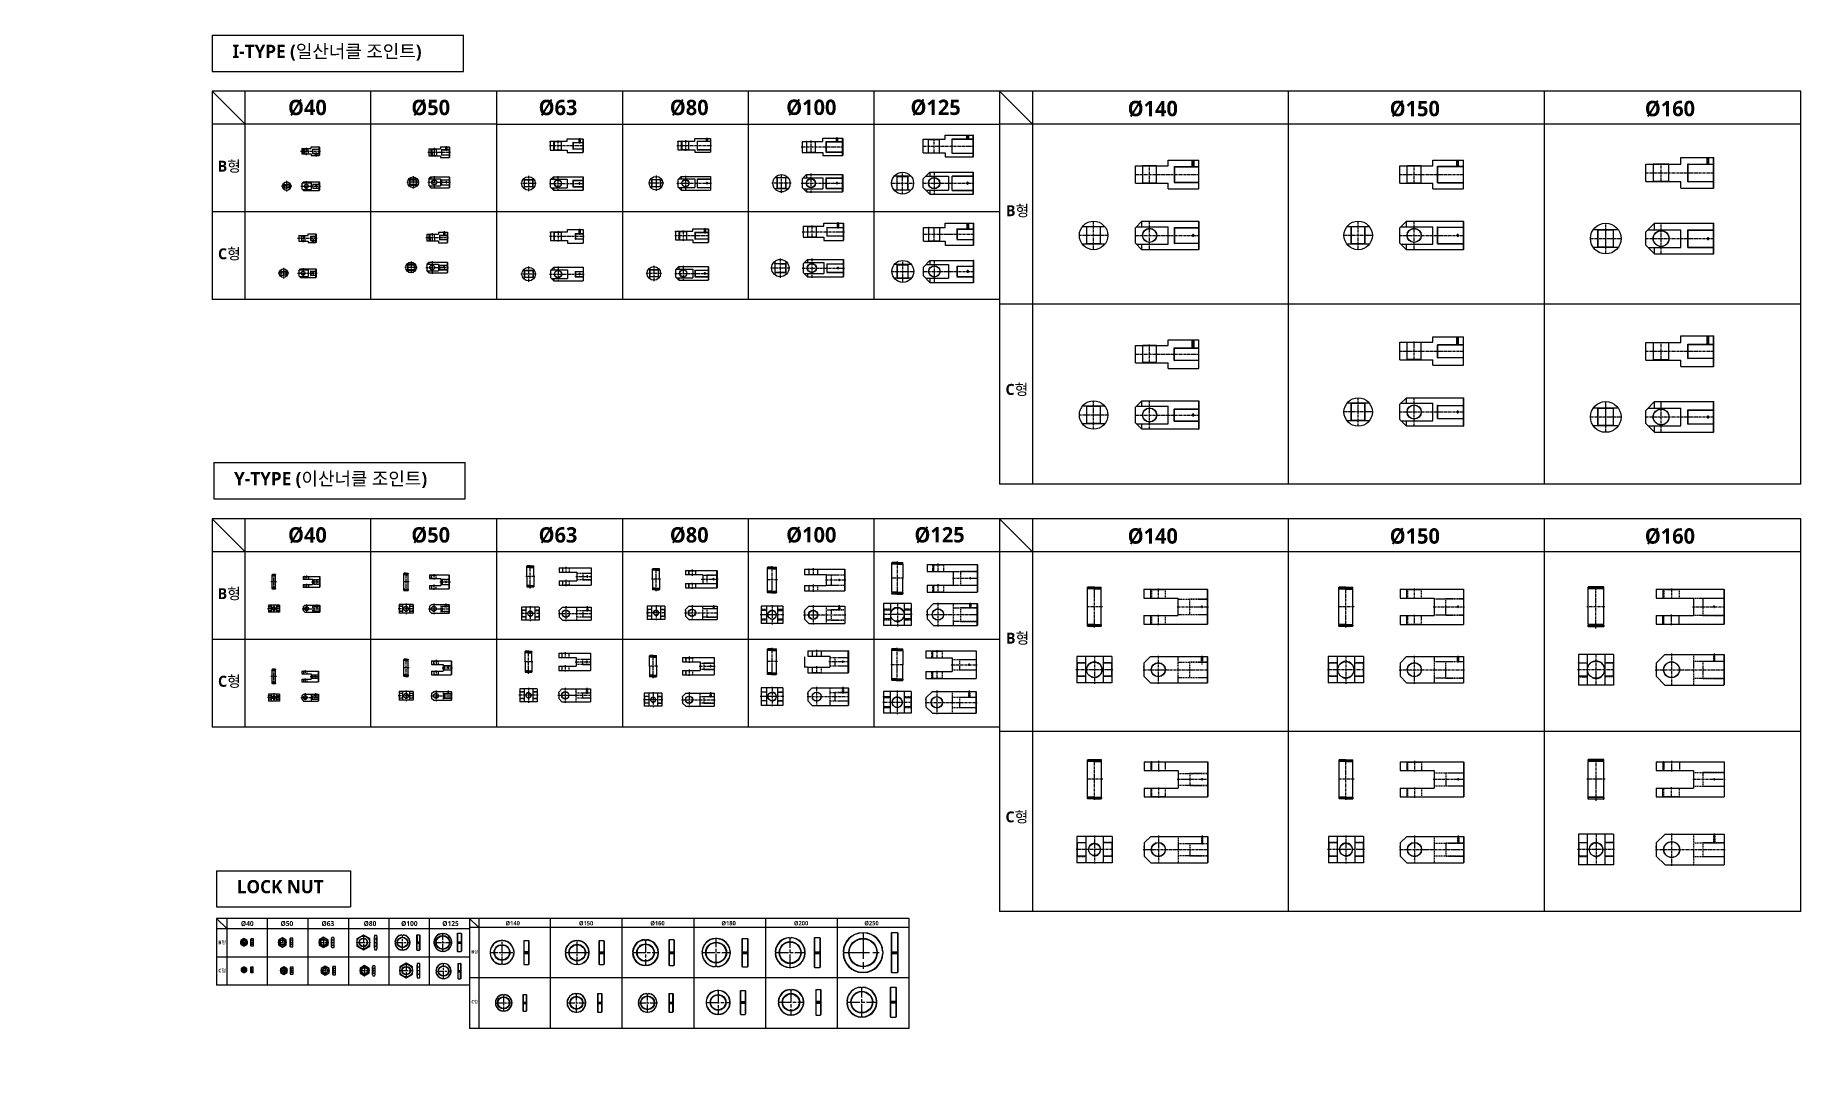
# Model space of a CAD drawing. Extents: x -819 to 7239, y 74 to 4743.
import ezdxf

# ---------------------------------------------------------------- set-up
doc = ezdxf.new("R2010")
doc.units = 0
doc.header["$LTSCALE"] = 10
doc.header["$MEASUREMENT"] = 0
for name, pattern in [('AM_ISO08W050', [18, 12, -1.5, 3, -1.5]), ('CENTER', [2, 1.25, -0.25, 0.25, -0.25]), ('CENTERX2', [4, 2.5, -0.5, 0.5, -0.5]), ('HIDDEN', [0.375, 0.25, -0.125]), ('HIDDENX2', [0.75, 0.5, -0.25])]:
    doc.linetypes.add(name, pattern=pattern)
doc.layers.get('0').update_dxf_attribs({"linetype": 'CONTINUOUS'})
doc.layers.get('DEFPOINTS').update_dxf_attribs({"linetype": 'CONTINUOUS'})
for name, color, linetype in [('1', 1, 'AM_ISO08W050'), ('BOM-UDEF', 3, 'CONTINUOUS'), ('CEN', 1, 'CENTERX2'), ('HID', 2, 'HIDDENX2'), ('HIDDEN', 2, 'HIDDEN'), ('ML', 7, 'CONTINUOUS'), ('외형선', 3, 'CONTINUOUS'), ('테두리', 7, 'CONTINUOUS')]:
    doc.layers.add(name, color=color, linetype=linetype)
doc.styles.add('GHS', font='romans', dxfattribs={"bigfont": 'ghs'})
doc.styles.add('H', font='txt.shx')
doc.styles.add('문자', font='romans.shx')

msp = doc.modelspace()

# ---------------------------------------------------------------- texts
at = {"attachment_point": 1, "style": '문자'}
for s, width, gutter_width, heights, insert, char_height in [('{\\fMalgun Gothic|b1|i0|c129|p50;%%C40}', 124.533, 16, [-75.6], (334.5, 4448.8), 70), ('{\\fMalgun Gothic|b1|i0|c129|p50;%%C50}', 124.533, 16, [-75.6], (897.3, 4448.8), 70), ('{\\fMalgun Gothic|b1|i0|c129|p50;%%C63}', 124.533, 16, [-75.6], (1478.4, 4448.8), 70), ('{\\fMalgun Gothic|b1|i0|c129|p50;%%C80}', 124.533, 16, [-75.6], (2077.4, 4448.8), 70), ('{\\fMalgun Gothic|b1|i0|c129|p50;%%C100}', 124.533, 16, [-75.6], (2608.6, 4449.4), 70), ('{\\fMalgun Gothic|b1|i0|c129|p50;%%C125}', 124.533, 16, [-75.6], (3176, 4449.4), 70), ('{\\fMalgun Gothic|b1|i0|c129|p50;%%C140}', 124.533, 16, [-75.6], (4167.4, 4443.8), 70), ('{\\fMalgun Gothic|b1|i0|c129|p50;%%C150}', 124.533, 16, [-75.6], (5363.4, 4443.8), 70), ('{\\fMalgun Gothic|b1|i0|c129|p50;%%C160}', 124.533, 16, [-75.6], (6528, 4443.8), 70), ('{\\fMalgun Gothic|b1|i0|c129|p50;B형}', 655.383, 160, [-66.4], (12.9, 4170.8), 50), ('{\\fMalgun Gothic|b1|i0|c129|p50;B형}', 655.383, 160, [-66.4], (3611.3, 3967.7), 50), ('{\\fMalgun Gothic|b1|i0|c129|p50;C형}', 655.383, 160, [-66.4], (14.6, 3771), 50), ('{\\fMalgun Gothic|b1|i0|c129|p50;C형}', 655.383, 160, [-66.4], (3609.5, 3152.4), 50), ('{\\fMalgun Gothic|b1|i0|c129|p50;%%C40}', 124.533, 16, [-75.6], (334.5, 2498.6), 70), ('{\\fMalgun Gothic|b1|i0|c129|p50;%%C50}', 124.533, 16, [-75.6], (897.3, 2498.6), 70), ('{\\fMalgun Gothic|b1|i0|c129|p50;%%C63}', 124.533, 16, [-75.6], (1478.4, 2498.6), 70), ('{\\fMalgun Gothic|b1|i0|c129|p50;%%C80}', 124.533, 16, [-75.6], (2077.4, 2498.6), 70), ('{\\fMalgun Gothic|b1|i0|c129|p50;%%C100}', 124.533, 16, [-75.6], (2608.6, 2499.2), 70), ('{\\fMalgun Gothic|b1|i0|c129|p50;%%C125}', 124.533, 16, [-75.6], (3193.9, 2499.2), 70), ('{\\fMalgun Gothic|b1|i0|c129|p50;%%C140}', 124.533, 16, [-75.6], (4167.4, 2493.6), 70), ('{\\fMalgun Gothic|b1|i0|c129|p50;%%C150}', 124.533, 16, [-75.6], (5363.4, 2493.6), 70), ('{\\fMalgun Gothic|b1|i0|c129|p50;%%C160}', 124.533, 16, [-75.6], (6528, 2493.6), 70), ('{\\fMalgun Gothic|b1|i0|c129|p50;B형}', 655.383, 160, [-66.4], (12.9, 2220.5), 50), ('{\\fMalgun Gothic|b1|i0|c129|p50;B형}', 655.383, 160, [-66.4], (3611.3, 2017.5), 50), ('{\\fMalgun Gothic|b1|i0|c129|p50;C형}', 655.383, 160, [-66.4], (14.6, 1820.8), 50), ('{\\fMalgun Gothic|b1|i0|c129|p50;C형}', 655.383, 160, [-66.4], (3609.5, 1202.2), 50), ('{\\fMalgun Gothic|b1|i0|c129|p50;%%C40}', 40.035, 5.14, [-24.3], (119.3, 701.8), 22.503), ('{\\fMalgun Gothic|b1|i0|c129|p50;%%C50}', 40.035, 5.14, [-24.3], (300.2, 701.8), 22.503), ('{\\fMalgun Gothic|b1|i0|c129|p50;%%C63}', 40.035, 5.14, [-24.3], (487, 701.8), 22.503), ('{\\fMalgun Gothic|b1|i0|c129|p50;%%C80}', 40.035, 5.14, [-24.3], (679.6, 701.8), 22.503), ('{\\fMalgun Gothic|b1|i0|c129|p50;%%C100}', 40.035, 5.14, [-24.3], (850.4, 702), 22.503), ('{\\fMalgun Gothic|b1|i0|c129|p50;%%C125}', 40.035, 5.14, [-24.3], (1038.5, 702), 22.503), ('{\\fMalgun Gothic|b1|i0|c129|p50;%%C140}', 34.875, 4.48, [-21.2], (1327.2, 702), 19.603), ('{\\fMalgun Gothic|b1|i0|c129|p50;%%C150}', 34.875, 4.48, [-21.2], (1662.2, 702), 19.603), ('{\\fMalgun Gothic|b1|i0|c129|p50;%%C160}', 34.875, 4.48, [-21.2], (1988.3, 702), 19.603), ('{\\fMalgun Gothic|b1|i0|c129|p50;%%C180}', 34.875, 4.48, [-21.2], (2312.9, 702), 19.603), ('{\\fMalgun Gothic|b1|i0|c129|p50;%%C200}', 34.875, 4.48, [-21.2], (2643.6, 702), 19.603), ('{\\fMalgun Gothic|b1|i0|c129|p50;%%C250}', 34.875, 4.48, [-21.2], (2965.1, 702), 19.603), ('{\\fMalgun Gothic|b1|i0|c129|p50;B형}', 210.692, 51.4, [-21.3], (15.9, 612.4), 16.074), ('{\\fMalgun Gothic|b1|i0|c129|p50;B형}', 183.538, 44.8, [-18.6], (1171.5, 568.7), 14.002), ('{\\fMalgun Gothic|b1|i0|c129|p50;C형}', 210.692, 51.4, [-21.3], (16.5, 483.9), 16.074), ('{\\fMalgun Gothic|b1|i0|c129|p50;C형}', 183.538, 44.8, [-18.6], (1171, 340.3), 14.002)]:
    msp.add_mtext_dynamic_manual_height_columns(s, width=width, gutter_width=gutter_width, heights=heights, dxfattribs=dict(at, insert=insert, char_height=char_height))
at = {"layer": 'BOM-UDEF', "char_height": 60, "attachment_point": 1, "style": 'H'}
for s, heights, insert in [('{\\fMalgun Gothic|b1|i0|c129|p50;I\\fMalgun Gothic|b1|i0|c0|p50;-TYPE (\\fMalgun Gothic|b1|i0|c129|p50;일산너클 조인트)}', [-84.9], (80.8, 4699.9)), ('{\\fMalgun Gothic|b1|i0|c0|p50;Y-TYPE (\\fMalgun Gothic|b1|i0|c129|p50;이산너클 조인트)}', [-84.9], (88.1, 2750.4)), ('{\\fMalgun Gothic|b1|i0|c129|p50;LOCK NUT}', [-62], (100.4, 888.8))]:
    msp.add_mtext_dynamic_manual_height_columns(s, width=1182.182, gutter_width=15, heights=heights, dxfattribs=dict(at, insert=insert))
at = {"layer": 'ML', "color": 2, "insert": (-819.3, 74.1), "char_height": 3, "attachment_point": 7, "style": 'GHS'}
msp.add_mtext('\\A1;', dxfattribs=at)

# ---------------------------------------------------------------- linework, layer by layer
for p, q in [((-11.6, 4487.3), (-11.6, 3537.3)), ((138.4, 4337.3), (-11.6, 4487.3)), ((3582.4, 4487.3), (-11.6, 4487.3)), ((138.4, 3537.3), (138.4, 4487.3)), ((712.4, 3537.3), (712.4, 4487.3)), ((1286.4, 4487.3), (1286.4, 3537.3)), ((1860.4, 4487.3), (1860.4, 3537.3)), ((2434.4, 4487.3), (2434.4, 3537.3)), ((3008.4, 4487.3), (3008.4, 3537.3)), ((7239.4, 4487.3), (3582.4, 4487.3)), ((3732.4, 4337.3), (3582.4, 4487.3)), ((3582.4, 4487.3), (3582.4, 2695.3)), ((3732.4, 4487.3), (3732.4, 2695.3)), ((4901.4, 2695.3), (4901.4, 4487.3)), ((6070.4, 2695.3), (6070.4, 4487.3)), ((7239.4, 2695.3), (7239.4, 4487.3)), ((1286.4, 4337.3), (-11.6, 4337.3)), ((1286.4, 4337.3), (3582.4, 4337.3)), ((7239.4, 4337.3), (3582.4, 4337.3)), ((3582.4, 3937.3), (-11.6, 3937.3)), ((3582.4, 3537.3), (-11.6, 3537.3)), ((7239.4, 3516.3), (3582.4, 3516.3)), ((7239.4, 2695.3), (3582.4, 2695.3)), ((3582.4, 2537.1), (-11.6, 2537.1)), ((-11.6, 2537.1), (-11.6, 1587.1)), ((138.4, 2387.1), (-11.6, 2537.1)), ((138.4, 1587.1), (138.4, 2537.1)), ((712.4, 1587.1), (712.4, 2537.1)), ((1286.4, 2537.1), (1286.4, 1587.1)), ((1860.4, 2537.1), (1860.4, 1587.1)), ((2434.4, 2537.1), (2434.4, 1587.1)), ((3008.4, 2537.1), (3008.4, 1587.1)), ((3582.4, 2537.1), (3582.4, 1587.1)), ((7239.4, 2537.1), (3582.4, 2537.1)), ((3582.4, 2537.1), (3582.4, 745.1)), ((3732.4, 2387.1), (3582.4, 2537.1)), ((3732.4, 2537.1), (3732.4, 745.1)), ((4901.4, 745.1), (4901.4, 2537.1)), ((6070.4, 745.1), (6070.4, 2537.1)), ((7239.4, 745.1), (7239.4, 2537.1)), ((3582.4, 2387.1), (-11.6, 2387.1)), ((7239.4, 2387.1), (3582.4, 2387.1)), ((3582.4, 1987.1), (-11.6, 1987.1)), ((3582.4, 1587.1), (-11.6, 1587.1)), ((7239.4, 1566.1), (3582.4, 1566.1)), ((7239.4, 745.1), (3582.4, 745.1)), ((1163.4, 714.2), (8, 714.2)), ((8, 714.2), (8, 408.8)), ((56.3, 666), (8, 714.2)), ((1163.4, 666), (8, 666)), ((56.3, 408.8), (56.3, 714.2)), ((240.8, 408.8), (240.8, 714.2)), ((425.3, 714.2), (425.3, 408.8)), ((609.9, 714.2), (609.9, 408.8)), ((794.4, 714.2), (794.4, 408.8)), ((978.9, 714.2), (978.9, 408.8)), ((1037.3, 644.1), (1037.3, 645.1)), ((1044.3, 644.1), (1044.3, 645.1)), ((1106.3, 644.1), (1108.3, 646.1)), ((1108.3, 646.1), (1124.3, 646.1)), ((1108.3, 646.1), (1108.3, 607.8)), ((1124.3, 646.1), (1124.3, 607.8)), ((1124.3, 646.1), (1126.3, 644.1)), ((1163.4, 714.2), (1163.4, 408.8)), ((1163.4, 714.2), (1163.4, 448.1)), ((3169.7, 714.2), (1163.4, 714.2)), ((1163.4, 714.2), (1163.4, 212.3)), ((1205.4, 672.2), (1163.4, 714.2)), ((3169.7, 672.2), (1163.4, 672.2)), ((1205.4, 714.2), (1205.4, 212.3)), ((1532.8, 212.3), (1532.8, 714.2)), ((1860.2, 212.3), (1860.2, 714.2)), ((2187.6, 212.3), (2187.6, 714.2)), ((2514.9, 212.3), (2514.9, 714.2)), ((2842.3, 212.3), (2842.3, 714.2)), ((2955.2, 649), (2955.2, 648)), ((2955.2, 648), (2963.2, 648)), ((2963.2, 649), (2963.2, 648)), ((3088.2, 647), (3090.2, 649)), ((3088.2, 647), (3088.2, 469.1)), ((3090.2, 649), (3116.2, 649)), ((3090.2, 562), (3090.2, 649)), ((3116.2, 649), (3118.2, 647)), ((3116.2, 649), (3116.2, 562)), ((3118.2, 647), (3118.2, 469.1)), ((3169.7, 212.3), (3169.7, 714.2)), ((164.1, 619.3), (165.4, 621.6)), ((164.1, 589.3), (164.1, 619.3)), ((165.4, 586.9), (164.1, 589.3)), ((174.7, 595.6), (165.3, 595.6)), ((165.4, 621.6), (174.7, 621.6)), ((174.7, 612.9), (165.4, 612.9)), ((174.7, 586.9), (165.4, 586.9)), ((176.1, 619.3), (174.7, 621.6)), ((174.7, 586.9), (176.1, 589.3)), ((176.1, 589.3), (176.1, 619.3)), ((343.9, 622.3), (345.5, 625)), ((343.9, 586.3), (343.9, 622.3)), ((345.5, 583.5), (343.9, 586.3)), ((345.5, 625), (354.2, 625)), ((354.2, 614.6), (345.5, 614.6)), ((354.2, 593.9), (345.5, 593.9)), ((354.2, 583.5), (345.5, 583.5)), ((355.9, 622.3), (354.2, 625)), ((354.2, 583.5), (355.9, 586.3)), ((355.9, 586.3), (355.9, 622.3)), ((533.2, 586), (533.2, 621.8)), ((534.7, 627.9), (543.6, 627.9)), ((534.7, 616.1), (543.6, 616.1)), ((534.7, 592.4), (543.6, 592.4)), ((534.7, 580.6), (543.6, 580.6)), ((545.2, 586), (545.2, 621.8)), ((545.2, 586), (545.2, 621.8)), ((728.6, 579.1), (728.6, 629.4)), ((730.2, 637.7), (739.1, 637.7)), ((730.2, 621), (739.1, 621)), ((730.2, 587.5), (739.1, 587.5)), ((730.2, 570.8), (739.1, 570.8)), ((740.6, 579.1), (740.6, 629.4)), ((740.6, 581), (740.6, 629.4)), ((823.1, 607.3), (822.1, 607.3)), ((823.1, 601.3), (822.1, 601.3)), ((823.1, 607.3), (823.1, 601.3)), ((853.9, 638.1), (853.9, 639.1)), ((853.9, 638.1), (859.9, 638.1)), ((853.9, 570.4), (853.9, 569.4)), ((853.9, 570.4), (859.9, 570.4)), ((859.9, 638.1), (859.9, 639.1)), ((859.9, 570.4), (859.9, 569.4)), ((890.8, 607.3), (891.8, 607.3)), ((890.8, 607.3), (890.8, 601.3)), ((890.8, 601.3), (891.8, 601.3)), ((921.5, 638.1), (923.5, 639.1)), ((921.5, 638.1), (921.5, 570.4)), ((921.5, 607.3), (936.5, 607.3)), ((921.5, 601.3), (936.5, 601.3)), ((921.5, 570.4), (923.5, 569.4)), ((923.5, 639.1), (934.5, 639.1)), ((923.5, 639.1), (923.5, 607.3)), ((923.5, 569.4), (923.5, 601.3)), ((923.5, 569.4), (934.5, 569.4)), ((934.5, 639.1), (934.5, 607.3)), ((936.5, 638.1), (934.5, 639.1)), ((934.5, 569.4), (934.5, 601.3)), ((936.5, 570.4), (934.5, 569.4)), ((936.5, 638.1), (936.5, 570.4)), ((1001, 607.8), (1000, 607.8)), ((1001, 600.8), (1000, 600.8)), ((1001, 607.8), (1001, 600.8)), ((1037.3, 644.1), (1044.3, 644.1)), ((1037.3, 564.4), (1037.3, 563.4)), ((1037.3, 564.4), (1044.3, 564.4)), ((1044.3, 564.4), (1044.3, 563.4)), ((1080.7, 607.8), (1081.7, 607.8)), ((1080.7, 607.8), (1080.7, 600.8)), ((1080.7, 600.8), (1081.7, 600.8)), ((1106.3, 644.1), (1106.3, 564.4)), ((1106.3, 607.8), (1126.3, 607.8)), ((1106.3, 600.8), (1126.3, 600.8)), ((1106.3, 564.4), (1108.3, 562.4)), ((1108.3, 600.8), (1108.3, 562.4)), ((1124.3, 600.8), (1124.3, 562.4)), ((1124.3, 562.4), (1126.3, 564.4)), ((1126.3, 644.1), (1126.3, 564.4)), ((1307.2, 613.5), (1307.2, 612.5)), ((1315.2, 612.5), (1307.2, 612.5)), ((1315.2, 613.5), (1315.2, 612.5)), ((1410.2, 611.5), (1412.2, 613.5)), ((1410.2, 611.5), (1410.2, 505.8)), ((1412.2, 613.5), (1432.2, 613.5)), ((1412.2, 562.6), (1412.2, 613.5)), ((1432.2, 613.5), (1434.2, 611.5)), ((1432.2, 613.5), (1432.2, 562.6)), ((1434.2, 611.5), (1434.2, 505.8)), ((1650.3, 612.9), (1650.3, 611.9)), ((1658.3, 611.9), (1650.3, 611.9)), ((1658.3, 612.9), (1658.3, 611.9)), ((1753.4, 610.9), (1755.4, 612.9)), ((1753.4, 610.9), (1753.4, 505.2)), ((1755.4, 612.9), (1775.4, 612.9)), ((1755.4, 562), (1755.4, 612.9)), ((1775.4, 612.9), (1777.4, 610.9)), ((1775.4, 612.9), (1775.4, 562)), ((1777.4, 610.9), (1777.4, 505.2)), ((1962.3, 617.4), (1962.3, 615.4)), ((1962.3, 615.4), (1970.3, 615.4)), ((1970.3, 617.4), (1970.3, 615.4)), ((2073.3, 615.4), (2075.3, 617.4)), ((2073.3, 615.4), (2073.3, 500.7)), ((2075.3, 617.4), (2095.3, 617.4)), ((2075.3, 562), (2075.3, 617.4)), ((2095.3, 617.4), (2097.3, 615.4)), ((2095.3, 617.4), (2095.3, 562)), ((2097.3, 615.4), (2097.3, 500.7)), ((2284.6, 622.9), (2284.6, 621.9)), ((2292.6, 621.9), (2284.6, 621.9)), ((2292.6, 622.9), (2292.6, 621.9)), ((2406.4, 620.9), (2408.4, 622.9)), ((2406.4, 620.9), (2406.4, 495.2)), ((2408.4, 622.9), (2431.4, 622.9)), ((2408.4, 562), (2408.4, 622.9)), ((2431.4, 622.9), (2433.4, 620.9)), ((2431.4, 622.9), (2431.4, 562)), ((2433.4, 620.9), (2433.4, 495.2)), ((2622.7, 625.4), (2622.7, 626.4)), ((2622.7, 625.4), (2630.7, 625.4)), ((2630.7, 625.4), (2630.7, 626.4)), ((2736.7, 624.4), (2738.7, 626.4)), ((2736.7, 624.4), (2736.7, 491.7)), ((2738.7, 626.4), (2761.7, 626.4)), ((2738.7, 562), (2738.7, 626.4)), ((2761.7, 626.4), (2763.7, 624.4)), ((2761.7, 626.4), (2761.7, 562)), ((2763.7, 624.4), (2763.7, 491.7)), ((1163.4, 537.4), (8, 537.4)), ((165.1, 491.3), (166.2, 493.2)), ((165.1, 467.3), (165.1, 491.3)), ((166.2, 493.2), (174, 493.2)), ((174, 486.3), (166.2, 486.3)), ((175.1, 491.3), (174, 493.2)), ((175.1, 467.3), (175.1, 491.3)), ((346.2, 490.7), (347.6, 493)), ((346.2, 460.7), (346.2, 490.7)), ((347.6, 493), (356.9, 493)), ((356.9, 484.3), (347.6, 484.3)), ((358.2, 490.7), (356.9, 493)), ((358.2, 460.7), (358.2, 490.7)), ((539.6, 493.7), (541.2, 496.4)), ((539.6, 457.7), (539.6, 493.7)), ((541.2, 496.4), (549.9, 496.4)), ((549.9, 486), (541.2, 486)), ((551.6, 493.7), (549.9, 496.4)), ((551.6, 457.7), (551.6, 493.7)), ((720.4, 457.4), (720.4, 493.2)), ((721.9, 499.3), (730.8, 499.3)), ((721.9, 487.5), (730.8, 487.5)), ((732.4, 457.4), (732.4, 493.2)), ((732.4, 457.4), (732.4, 493.2)), ((924.2, 450.5), (924.2, 500.8)), ((925.7, 509.1), (934.6, 509.1)), ((925.7, 492.4), (934.6, 492.4)), ((936.2, 450.5), (936.2, 500.8)), ((936.2, 452.4), (936.2, 500.8)), ((1041.2, 507.6), (1041.2, 508.6)), ((1041.2, 507.6), (1047.2, 507.6)), ((1047.2, 507.6), (1047.2, 508.6)), ((1108.3, 562.4), (1124.3, 562.4)), ((1108.8, 507.6), (1110.8, 508.6)), ((1108.8, 507.6), (1108.8, 439.9)), ((1110.8, 508.6), (1121.8, 508.6)), ((1110.8, 508.6), (1110.8, 476.8)), ((1123.8, 507.6), (1121.8, 508.6)), ((1121.8, 508.6), (1121.8, 476.8)), ((1123.8, 507.6), (1123.8, 439.9)), ((1257.3, 562.6), (1256.3, 562.6)), ((1257.3, 554.6), (1256.3, 554.6)), ((1257.3, 562.6), (1257.3, 554.6)), ((1307.2, 503.8), (1307.2, 504.8)), ((1315.2, 504.8), (1307.2, 504.8)), ((1315.2, 503.8), (1315.2, 504.8)), ((1365, 562.6), (1366.1, 562.6)), ((1365, 562.6), (1365, 554.6)), ((1365, 554.6), (1366.1, 554.6)), ((1410.2, 562.6), (1434.2, 562.6)), ((1410.2, 554.6), (1434.2, 554.6)), ((1410.2, 505.8), (1412.2, 503.8)), ((1412.2, 503.8), (1412.2, 554.6)), ((1412.2, 503.8), (1432.2, 503.8)), ((1432.2, 554.6), (1432.2, 503.8)), ((1434.2, 505.8), (1432.2, 503.8)), ((1600.5, 562), (1599.5, 562)), ((1600.5, 554), (1599.5, 554)), ((1600.5, 562), (1600.5, 554)), ((1650.3, 503.2), (1650.3, 504.2)), ((1658.3, 504.2), (1650.3, 504.2)), ((1658.3, 503.2), (1658.3, 504.2)), ((1708.2, 562), (1709.2, 562)), ((1708.2, 562), (1708.2, 554)), ((1708.2, 554), (1709.2, 554)), ((1753.4, 562), (1777.4, 562)), ((1753.4, 554), (1777.4, 554)), ((1753.4, 505.2), (1755.4, 503.2)), ((1755.4, 503.2), (1755.4, 554)), ((1755.4, 503.2), (1775.4, 503.2)), ((1775.4, 554), (1775.4, 503.2)), ((1777.4, 505.2), (1775.4, 503.2)), ((1908.9, 562), (1906.9, 562)), ((1908.9, 554), (1906.9, 554)), ((1908.9, 562), (1908.9, 554)), ((1962.3, 500.7), (1962.3, 498.7)), ((1962.3, 500.7), (1970.3, 500.7)), ((1970.3, 500.7), (1970.3, 498.7)), ((2025.6, 562), (2023.6, 562)), ((2023.6, 562), (2023.6, 554)), ((2025.6, 554), (2023.6, 554)), ((2073.3, 562), (2097.3, 562)), ((2073.3, 554), (2097.3, 554)), ((2073.3, 500.7), (2075.3, 498.7)), ((2075.3, 498.7), (2075.3, 554)), ((2075.3, 498.7), (2095.3, 498.7)), ((2095.3, 554), (2095.3, 498.7)), ((2097.3, 500.7), (2095.3, 498.7)), ((2223.7, 562), (2224.7, 562)), ((2223.7, 554), (2224.7, 554)), ((2224.7, 562), (2224.7, 554)), ((2284.6, 494.2), (2284.6, 493.2)), ((2292.6, 494.2), (2284.6, 494.2)), ((2292.6, 494.2), (2292.6, 493.2)), ((2352.5, 562), (2352.5, 554)), ((2352.5, 562), (2353.5, 562)), ((2352.5, 554), (2353.5, 554)), ((2406.4, 562), (2433.4, 562)), ((2406.4, 554), (2433.4, 554)), ((2406.4, 495.2), (2408.4, 493.2)), ((2408.4, 493.2), (2408.4, 554)), ((2408.4, 493.2), (2431.4, 493.2)), ((2431.4, 554), (2431.4, 493.2)), ((2433.4, 495.2), (2431.4, 493.2)), ((2558.3, 562), (2559.3, 562)), ((2558.3, 554), (2559.3, 554)), ((2559.3, 562), (2559.3, 554)), ((2622.7, 489.7), (2622.7, 490.7)), ((2622.7, 490.7), (2630.7, 490.7)), ((2630.7, 489.7), (2630.7, 490.7)), ((2694.1, 562), (2695.1, 562)), ((2694.1, 562), (2694.1, 554)), ((2694.1, 554), (2695.1, 554)), ((2736.7, 562), (2763.7, 562)), ((2736.7, 554), (2763.7, 554)), ((2736.7, 491.7), (2738.7, 489.7)), ((2738.7, 489.7), (2738.7, 554)), ((2738.7, 489.7), (2761.7, 489.7)), ((2761.7, 554), (2761.7, 489.7)), ((2763.7, 491.7), (2761.7, 489.7)), ((2869.3, 562), (2868.3, 562)), ((2868.3, 562), (2869.3, 562)), ((2869.3, 554), (2868.3, 554)), ((2868.3, 554), (2869.3, 554)), ((2869.3, 562), (2869.3, 554)), ((3050.1, 562), (3049.1, 562)), ((3049.1, 562), (3049.1, 554)), ((3050.1, 554), (3049.1, 554)), ((3088.2, 562), (3118.2, 562)), ((3088.2, 554), (3118.2, 554)), ((3090.2, 467.1), (3090.2, 554)), ((3116.2, 554), (3116.2, 467.1)), ((1163.4, 408.8), (8, 408.8)), ((166.2, 465.5), (165.1, 467.3)), ((174, 472.4), (166.2, 472.4)), ((174, 465.5), (166.2, 465.5)), ((174, 465.5), (175.1, 467.3)), ((347.6, 458.3), (346.2, 460.7)), ((356.9, 467), (347.5, 467)), ((356.9, 458.3), (347.6, 458.3)), ((356.9, 458.3), (358.2, 460.7)), ((541.2, 454.9), (539.6, 457.7)), ((549.9, 465.3), (541.2, 465.3)), ((549.9, 454.9), (541.2, 454.9)), ((549.9, 454.9), (551.6, 457.7)), ((721.9, 463.8), (730.8, 463.8)), ((721.9, 452), (730.8, 452)), ((925.7, 458.9), (934.6, 458.9)), ((925.7, 442.2), (934.6, 442.2)), ((1010.4, 476.8), (1009.4, 476.8)), ((1010.4, 470.8), (1009.4, 470.8)), ((1010.4, 476.8), (1010.4, 470.8)), ((1041.2, 439.9), (1041.2, 438.9)), ((1041.2, 439.9), (1047.2, 439.9)), ((1047.2, 439.9), (1047.2, 438.9)), ((1078.1, 476.8), (1079.1, 476.8)), ((1078.1, 476.8), (1078.1, 470.8)), ((1078.1, 470.8), (1079.1, 470.8)), ((1108.8, 476.8), (1123.8, 476.8)), ((1108.8, 470.8), (1123.8, 470.8)), ((1108.8, 439.9), (1110.8, 438.9)), ((1110.8, 438.9), (1110.8, 470.8)), ((1110.8, 438.9), (1121.8, 438.9)), ((1121.8, 438.9), (1121.8, 470.8)), ((1123.8, 439.9), (1121.8, 438.9)), ((3169.7, 442.3), (1163.4, 442.3)), ((2955.2, 467.1), (2955.2, 468.1)), ((2955.2, 468.1), (2963.2, 468.1)), ((2955.2, 468.1), (2955.2, 467.1)), ((2963.2, 467.1), (2963.2, 468.1)), ((2963.2, 468.1), (2963.2, 467.1)), ((3088.2, 469.1), (3090.2, 467.1)), ((3090.2, 467.1), (3116.2, 467.1)), ((3118.2, 469.1), (3116.2, 467.1)), ((1281.8, 325.3), (1280.6, 325.3)), ((1281.8, 332.3), (1280.8, 332.3)), ((1281.8, 332.3), (1281.8, 325.3)), ((1315.1, 366.6), (1315.1, 365.6)), ((1315.1, 365.6), (1322.1, 365.6)), ((1322.1, 366.6), (1322.1, 365.6)), ((1356.5, 332.3), (1355.5, 332.3)), ((1355.5, 332.3), (1355.5, 325.3)), ((1356.5, 325.3), (1355.5, 325.3)), ((1405.8, 364.6), (1407.8, 366.6)), ((1405.8, 364.6), (1405.8, 292.8)), ((1405.8, 332.3), (1422.8, 332.3)), ((1405.8, 325.3), (1422.8, 325.3)), ((1407.8, 366.6), (1420.8, 366.6)), ((1407.8, 366.6), (1407.8, 332.3)), ((1407.8, 325.3), (1407.8, 290.8)), ((1420.8, 366.6), (1422.8, 364.6)), ((1420.8, 366.6), (1420.8, 332.3)), ((1420.8, 325.3), (1420.8, 290.8)), ((1422.8, 364.6), (1422.8, 292.8)), ((1608, 332.3), (1609, 332.3)), ((1608, 325.3), (1609, 325.3)), ((1609, 332.3), (1609, 325.3)), ((1647.3, 370.7), (1647.3, 371.7)), ((1647.3, 370.7), (1654.3, 370.7)), ((1654.3, 370.7), (1654.3, 371.7)), ((1692.7, 332.3), (1693.7, 332.3)), ((1692.7, 332.3), (1692.7, 325.3)), ((1692.7, 325.3), (1693.7, 325.3)), ((1747.2, 369.7), (1749.2, 371.7)), ((1747.2, 369.7), (1747.2, 288)), ((1747.2, 332.3), (1767.2, 332.3)), ((1747.2, 325.3), (1767.2, 325.3)), ((1749.2, 371.7), (1765.2, 371.7)), ((1749.2, 371.7), (1749.2, 332.3)), ((1749.2, 325.3), (1749.2, 286)), ((1765.2, 371.7), (1767.2, 369.7)), ((1765.2, 371.7), (1765.2, 332.3)), ((1765.2, 325.3), (1765.2, 286)), ((1767.2, 369.7), (1767.2, 288)), ((1932.6, 332.3), (1933.6, 332.3)), ((1932.6, 325.3), (1933.6, 325.3)), ((1933.6, 332.3), (1933.6, 325.3)), ((1972, 370.6), (1972, 371.6)), ((1972, 370.6), (1979, 370.6)), ((1979, 370.6), (1979, 371.6)), ((2017.4, 332.3), (2018.4, 332.3)), ((2017.4, 332.3), (2017.4, 325.3)), ((2017.4, 325.3), (2018.4, 325.3)), ((2071.9, 369.6), (2073.9, 371.6)), ((2071.9, 369.6), (2071.9, 287.9)), ((2071.9, 332.3), (2091.9, 332.3)), ((2071.9, 325.3), (2091.9, 325.3)), ((2073.9, 371.6), (2089.9, 371.6)), ((2073.9, 371.6), (2073.9, 332.3)), ((2073.9, 325.3), (2073.9, 285.9)), ((2089.9, 371.6), (2091.9, 369.6)), ((2089.9, 371.6), (2089.9, 332.3)), ((2089.9, 325.3), (2089.9, 285.9)), ((2091.9, 369.6), (2091.9, 287.9)), ((2243.7, 334.8), (2242.6, 334.8)), ((2243.7, 326.8), (2242.6, 326.8)), ((2243.7, 334.8), (2243.7, 326.8)), ((2293.5, 385.7), (2293.5, 384.7)), ((2293.5, 385.7), (2293.5, 384.7)), ((2293.5, 384.7), (2301.5, 384.7)), ((2301.5, 384.7), (2293.5, 384.7)), ((2301.5, 385.7), (2301.5, 384.7)), ((2301.5, 385.7), (2301.5, 384.7)), ((2352.4, 334.8), (2351.4, 334.8)), ((2351.4, 334.8), (2351.4, 326.8)), ((2352.4, 334.8), (2351.4, 334.8)), ((2351.4, 326.8), (2351.4, 334.8)), ((2352.4, 326.8), (2351.4, 326.8)), ((2352.4, 326.8), (2351.4, 326.8)), ((2398.7, 383.7), (2400.7, 385.7)), ((2398.7, 383.7), (2398.7, 278)), ((2398.7, 335), (2422.7, 335)), ((2398.7, 327), (2422.7, 327)), ((2400.7, 385.7), (2420.7, 385.7)), ((2400.7, 335), (2400.7, 385.7)), ((2400.7, 276), (2400.7, 327)), ((2420.7, 385.7), (2422.7, 383.7)), ((2420.7, 385.7), (2420.7, 335)), ((2420.7, 327), (2420.7, 276)), ((2422.7, 383.7), (2422.7, 278)), ((2573, 335.5), (2572, 335.5)), ((2573, 327.5), (2572, 327.5)), ((2573, 335.5), (2573, 327.5)), ((2626.3, 389.8), (2626.3, 388.8)), ((2626.3, 388.8), (2634.3, 388.8)), ((2634.3, 389.8), (2634.3, 388.8)), ((2688.7, 335.5), (2687.7, 335.5)), ((2687.7, 335.5), (2687.7, 327.5)), ((2688.7, 327.5), (2687.7, 327.5)), ((2743.1, 387.8), (2745.1, 389.8)), ((2743.1, 387.8), (2743.1, 275.1)), ((2743.1, 335.7), (2767.1, 335.7)), ((2743.1, 327.7), (2767.1, 327.7)), ((2745.1, 389.8), (2765.1, 389.8)), ((2745.1, 335.7), (2745.1, 389.8)), ((2745.1, 273.1), (2745.1, 327.7)), ((2765.1, 389.8), (2767.1, 387.8)), ((2765.1, 389.8), (2765.1, 335.7)), ((2765.1, 327.7), (2765.1, 273.1)), ((2767.1, 387.8), (2767.1, 275.1)), ((2885.1, 336.1), (2886.1, 336.1)), ((2885.1, 328.1), (2886.1, 328.1)), ((2886.1, 336.1), (2886.1, 328.1)), ((2949.4, 399.5), (2949.4, 400.5)), ((2949.4, 399.5), (2957.4, 399.5)), ((2957.4, 399.5), (2957.4, 400.5)), ((3020.8, 336.1), (3021.8, 336.1)), ((3020.8, 336.1), (3020.8, 328.1)), ((3020.8, 328.1), (3021.8, 328.1)), ((3083.7, 398.5), (3085.7, 400.5)), ((3083.7, 398.5), (3083.7, 265.7)), ((3083.7, 336.4), (3110.7, 336.4)), ((3083.7, 328.4), (3110.7, 328.4)), ((3085.7, 400.5), (3108.7, 400.5)), ((3085.7, 336.4), (3085.7, 400.5)), ((3085.7, 263.7), (3085.7, 328.4)), ((3108.7, 400.5), (3110.7, 398.5)), ((3108.7, 400.5), (3108.7, 336.4)), ((3108.7, 328.4), (3108.7, 263.7)), ((3110.7, 398.5), (3110.7, 265.7)), ((1315.1, 291.9), (1322.1, 291.9)), ((1315.1, 291.9), (1315.1, 290.9)), ((1322.1, 291.9), (1322.1, 290.8)), ((1405.8, 292.8), (1407.8, 290.8)), ((1407.8, 290.8), (1420.8, 290.8)), ((1420.8, 290.8), (1422.8, 292.8)), ((1647.3, 286), (1647.3, 287)), ((1647.3, 287), (1654.3, 287)), ((1654.3, 286), (1654.3, 287)), ((1747.2, 288), (1749.2, 286)), ((1749.2, 286), (1765.2, 286)), ((1765.2, 286), (1767.2, 288)), ((1972, 285.9), (1972, 286.9)), ((1972, 286.9), (1979, 286.9)), ((1979, 285.9), (1979, 286.9)), ((2071.9, 287.9), (2073.9, 285.9)), ((2073.9, 285.9), (2089.9, 285.9)), ((2089.9, 285.9), (2091.9, 287.9)), ((2293.5, 277), (2293.5, 276)), ((2293.5, 277), (2301.5, 277)), ((2301.5, 277), (2301.5, 276)), ((2398.7, 278), (2400.7, 276)), ((2400.7, 276), (2420.7, 276)), ((2422.7, 278), (2420.7, 276)), ((2626.3, 274.1), (2626.3, 273.1)), ((2626.3, 274.1), (2634.3, 274.1)), ((2634.3, 274.1), (2634.3, 273.1)), ((2743.1, 275.1), (2745.1, 273.1)), ((2745.1, 273.1), (2765.1, 273.1)), ((2767.1, 275.1), (2765.1, 273.1)), ((2949.4, 263.7), (2949.4, 264.8)), ((2949.4, 264.8), (2957.4, 264.8)), ((2957.4, 263.7), (2957.4, 264.8)), ((3083.7, 265.7), (3085.7, 263.7)), ((3085.7, 263.7), (3108.7, 263.7)), ((3110.7, 265.7), (3108.7, 263.7)), ((3169.7, 212.3), (1163.4, 212.3))]:
    msp.add_line(p, q)
for points in [[(148.3, 612.9), (133.3, 621.6), (118.3, 612.9), (118.3, 595.6), (133.3, 586.9), (148.3, 595.6)], [(326.4, 614.6), (308.4, 625), (290.4, 614.6), (290.4, 593.9), (308.4, 583.5), (326.4, 593.9)], [(517.4, 616.1), (496.9, 627.9), (476.4, 616.1), (476.4, 592.4), (496.9, 580.6), (517.4, 592.4)], [(707.1, 621), (678.1, 637.7), (649.1, 621), (649.1, 587.5), (678.1, 570.8), (707.1, 587.5)], [(145.3, 486.3), (133.3, 493.2), (121.3, 486.3), (121.3, 472.4), (133.3, 465.5), (145.3, 472.4)], [(330.4, 484.3), (315.4, 493), (300.4, 484.3), (300.4, 467), (315.4, 458.3), (330.4, 467)], [(522.1, 486), (504.1, 496.4), (486.1, 486), (486.1, 465.3), (504.1, 454.9), (522.1, 465.3)], [(704.6, 487.5), (684.1, 499.3), (663.6, 487.5), (663.6, 463.8), (684.1, 452), (704.6, 463.8)], [(902.6, 492.4), (873.6, 509.1), (844.6, 492.4), (844.6, 458.9), (873.6, 442.2), (902.6, 458.9)]]:
    msp.add_lwpolyline(points, close=True)
for centre, radius in [((133.3, 604.3), 15), ((133.3, 604.3), 8.5), ((308.4, 604.3), 18), ((308.4, 604.3), 10.5), ((496.9, 604.3), 20.5), ((678.1, 604.3), 29), ((678.1, 604.3), 18), ((856.9, 604.3), 22.5), ((1040.8, 604.3), 30), ((1311.2, 558.6), 34), ((1654.3, 558), 36), ((1966.3, 558), 38), ((2288.6, 558), 45.5), ((2626.7, 558), 48), ((2959.2, 558), 63), ((133.3, 479.3), 12), ((133.3, 479.3), 6.5), ((315.4, 475.7), 15), ((315.4, 475.7), 8.5), ((504.1, 475.7), 18), ((504.1, 475.7), 10.5), ((684.1, 475.7), 20.5), ((873.6, 475.7), 29), ((873.6, 475.7), 18), ((1044.2, 473.8), 22.5), ((1318.6, 328.8), 26), ((1650.8, 328.8), 28), ((1975.5, 328.8), 30), ((2297.5, 330.8), 34), ((2630.3, 331.5), 38), ((2953.4, 332.1), 48)]:
    msp.add_circle(centre, radius)
for centre, radius, start, end in [((1040.8, 604.3), 41, 94.89706, 175.10294), ((1040.8, 604.3), 41, 4.89706, 85.10294), ((2959.2, 558), 91, 92.51931, 177.48069), ((2959.2, 558), 90, 92.54732, 177.45268), ((2959.2, 558), 91, 2.51931, 87.48069), ((2959.2, 558), 90, 2.54732, 87.45268), ((171.7, 617.2), 7.66, 145.59101, 214.40899), ((194.1, 604), 30, 162.8014, 179.59981), ((194.1, 604.5), 30, 180.40019, 197.1986), ((171.7, 591.3), 7.66, 145.59101, 214.40899), ((168.4, 617.2), 7.66, 325.59101, 34.40899), ((146.1, 604), 30, 0.40019, 17.1986), ((146.1, 604.5), 30, 342.8014, 359.59981), ((168.4, 591.3), 7.66, 325.59101, 34.40899), ((353, 619.8), 9.19, 145.59101, 214.40899), ((379.9, 604), 36, 162.8014, 179.59981), ((379.9, 604.5), 36, 180.40019, 197.1986), ((353, 588.7), 9.19, 145.59101, 214.40899), ((346.7, 619.8), 9.19, 325.59101, 34.40899), ((319.9, 604), 36, 0.40019, 17.1986), ((319.9, 604.5), 36, 342.8014, 359.59981), ((346.7, 588.7), 9.19, 325.59101, 34.40899), ((545.2, 622), 12, 150.51335, 209.48665), ((578.9, 604.3), 45.8, 165.00853, 194.99147), ((545.2, 586.5), 12, 150.51335, 209.48665), ((533.1, 622), 12, 330.51335, 29.48665), ((499.4, 604.3), 45.8, 345.00854, 14.99146), ((533.1, 586.5), 12, 330.51337, 29.48662), ((751.9, 629.4), 23.3, 158.92432, 201.07568), ((819.4, 604.3), 90.8, 169.37228, 190.62772), ((751.9, 579.1), 23.3, 158.92432, 201.07568), ((717.3, 629.4), 23.3, 338.92432, 21.07568), ((649.8, 604.3), 90.8, 349.37229, 10.62771), ((717.3, 579.1), 23.3, 338.92433, 21.07567), ((856.9, 604.3), 35, 94.9171, 175.0829), ((856.9, 604.3), 35, 184.9171, 265.0829), ((856.9, 604.3), 34, 95.06209, 174.93791), ((856.9, 604.3), 34, 185.06209, 264.93791), ((856.9, 604.3), 35, 4.9171, 85.0829), ((856.9, 604.3), 34, 5.06209, 84.93791), ((856.9, 604.3), 35, 274.9171, 355.0829), ((856.9, 604.3), 34, 275.06209, 354.93791), ((1040.8, 604.3), 41, 184.89706, 265.10294), ((1040.8, 604.3), 40, 95.0198, 174.9802), ((1040.8, 604.3), 40, 185.0198, 264.9802), ((1040.8, 604.3), 40, 5.0198, 84.9802), ((1040.8, 604.3), 40, 275.0198, 354.9802), ((1040.8, 604.3), 41, 274.89706, 355.10294), ((1311.2, 558.6), 55, 94.17065, 175.82935), ((1311.2, 558.6), 54, 94.24802, 175.75198), ((1311.2, 558.6), 55, 4.17065, 85.82935), ((1311.2, 558.6), 54, 4.24802, 85.75198), ((1654.3, 558), 55, 94.17065, 175.82935), ((1654.3, 558), 54, 94.24802, 175.75198), ((1654.3, 558), 55, 4.17065, 85.82935), ((1654.3, 558), 54, 4.24802, 85.75198), ((1966.3, 558), 59.5, 93.85472, 176.14528), ((1966.3, 558), 57.5, 93.98902, 176.01098), ((1966.3, 558), 59.5, 3.85472, 86.14528), ((1966.3, 558), 57.5, 3.98902, 86.01098), ((2288.6, 558), 65, 93.52812, 176.47188), ((2288.6, 558), 64, 93.58332, 176.41668), ((2288.6, 558), 65, 3.52812, 86.47188), ((2288.6, 558), 64, 3.58332, 86.41668), ((2626.7, 558), 68.5, 93.34764, 176.65236), ((2626.7, 558), 67.5, 93.3973, 176.6027), ((2626.7, 558), 68.5, 3.34764, 86.65236), ((2626.7, 558), 67.5, 3.3973, 86.6027), ((171.2, 489.7), 6.13, 145.59101, 214.40899), ((189.1, 479.2), 24, 162.8014, 179.59981), ((169, 489.7), 6.13, 325.59101, 34.40899), ((151.1, 479.2), 24, 0.40019, 17.1986), ((353.9, 488.6), 7.66, 145.59101, 214.40899), ((376.2, 475.4), 30, 162.8014, 179.59981), ((350.6, 488.6), 7.66, 325.59101, 34.40899), ((328.2, 475.4), 30, 0.40019, 17.1986), ((548.7, 491.2), 9.19, 145.59101, 214.40899), ((575.6, 475.4), 36, 162.8014, 179.59981), ((542.4, 491.2), 9.19, 325.59101, 34.40899), ((515.6, 475.4), 36, 0.40019, 17.1986), ((732.4, 493.4), 12, 150.51335, 209.48665), ((766.1, 475.7), 45.8, 165.00853, 194.99147), ((720.3, 493.4), 12, 330.51335, 29.48665), ((686.6, 475.7), 45.8, 345.00854, 14.99146), ((947.4, 500.8), 23.3, 158.92432, 201.07568), ((1014.9, 475.7), 90.8, 169.37228, 190.62772), ((912.9, 500.8), 23.3, 338.92432, 21.07568), ((845.4, 475.7), 90.8, 349.37229, 10.62771), ((1044.2, 473.8), 35, 94.9171, 175.0829), ((1044.2, 473.8), 34, 95.06209, 174.93791), ((1044.2, 473.8), 35, 4.9171, 85.0829), ((1044.2, 473.8), 34, 5.06209, 84.93791), ((1311.2, 558.6), 55, 184.17065, 265.82935), ((1311.2, 558.6), 54, 184.24802, 265.75198), ((1311.2, 558.6), 55, 274.17065, 355.82935), ((1311.2, 558.6), 54, 274.24802, 355.75198), ((1654.3, 558), 55, 184.17065, 265.82935), ((1654.3, 558), 54, 184.24802, 265.75198), ((1654.3, 558), 54, 274.24802, 355.75198), ((1654.3, 558), 55, 274.17065, 355.82935), ((1966.3, 558), 59.5, 183.85472, 266.14528), ((1966.3, 558), 57.5, 183.98902, 266.01098), ((1966.3, 558), 59.5, 273.85472, 356.14528), ((1966.3, 558), 57.5, 273.98902, 356.01098), ((2288.6, 558), 65, 183.52812, 266.47188), ((2288.6, 558), 64, 183.58332, 266.41668), ((2288.6, 558), 65, 273.52812, 356.47188), ((2288.6, 558), 64, 273.58332, 356.41668), ((2626.7, 558), 68.5, 183.34764, 266.65236), ((2626.7, 558), 67.5, 183.3973, 266.6027), ((2626.7, 558), 68.5, 273.34764, 356.65236), ((2626.7, 558), 67.5, 273.3973, 356.6027), ((2959.2, 558), 91, 182.51931, 267.48069), ((2959.2, 558), 90, 182.54732, 267.45268), ((2959.2, 558), 91, 272.51931, 357.48069), ((2959.2, 558), 90, 272.54732, 357.45268), ((189.1, 479.5), 24, 180.40019, 197.1986), ((171.2, 468.9), 6.13, 145.59101, 214.40899), ((151.1, 479.5), 24, 342.8014, 359.59981), ((169, 468.9), 6.13, 325.59101, 34.40899), ((376.2, 475.9), 30, 180.40019, 197.1986), ((353.9, 462.7), 7.66, 145.59101, 214.40899), ((328.2, 475.9), 30, 342.8014, 359.59981), ((350.6, 462.7), 7.66, 325.59101, 34.40899), ((575.6, 475.9), 36, 180.40019, 197.1986), ((548.7, 460.1), 9.19, 145.59101, 214.40899), ((515.6, 475.9), 36, 342.8014, 359.59981), ((542.4, 460.1), 9.19, 325.59101, 34.40899), ((732.4, 457.9), 12, 150.51335, 209.48665), ((720.3, 457.9), 12, 330.51337, 29.48662), ((947.4, 450.5), 23.3, 158.92432, 201.07568), ((912.9, 450.5), 23.3, 338.92433, 21.07567), ((1044.2, 473.8), 35, 184.9171, 265.0829), ((1044.2, 473.8), 34, 185.06209, 264.93791), ((1044.2, 473.8), 35, 274.9171, 355.0829), ((1044.2, 473.8), 34, 275.06209, 354.93791), ((1318.6, 328.8), 38, 95.28473, 174.71527), ((1318.6, 328.8), 38, 185.28473, 264.71527), ((1318.6, 328.8), 37, 95.42799, 174.57201), ((1318.6, 328.8), 37, 185.42799, 264.57201), ((1318.6, 328.8), 38, 5.28473, 84.71527), ((1318.6, 328.8), 37, 5.42799, 84.57201), ((1318.6, 328.8), 38, 275.28473, 354.71527), ((1318.6, 328.8), 37, 275.42799, 354.57201), ((1650.8, 328.8), 43, 94.66877, 175.33123), ((1650.8, 328.8), 43, 184.66877, 265.33123), ((1650.8, 328.8), 42, 94.78019, 175.21981), ((1650.8, 328.8), 42, 184.78019, 265.21981), ((1650.8, 328.8), 43, 4.66877, 85.33123), ((1650.8, 328.8), 42, 4.78019, 85.21981), ((1650.8, 328.8), 43, 274.66877, 355.33123), ((1650.8, 328.8), 42, 274.78019, 355.21981), ((1975.5, 328.8), 43, 94.66877, 175.33123), ((1975.5, 328.8), 43, 184.66877, 265.33123), ((1975.5, 328.8), 42, 94.78019, 175.21981), ((1975.5, 328.8), 42, 184.78019, 265.21981), ((1975.5, 328.8), 43, 4.66877, 85.33123), ((1975.5, 328.8), 42, 4.78019, 85.21981), ((1975.5, 328.8), 42, 274.78019, 355.21981), ((1975.5, 328.8), 43, 274.66877, 355.33123), ((2297.5, 330.8), 55, 94.17065, 175.82935), ((2297.5, 330.8), 55, 184.17065, 265.82935), ((2297.5, 330.8), 54, 94.24802, 175.75198), ((2297.5, 330.8), 54, 184.24802, 265.75198), ((2297.5, 330.8), 55, 4.17065, 85.82935), ((2297.5, 330.8), 54, 4.24802, 85.75198), ((2297.5, 330.8), 55, 274.17065, 355.82935), ((2297.5, 330.8), 54, 274.24802, 355.75198), ((2630.3, 331.5), 58.5, 93.92072, 176.07928), ((2630.3, 331.5), 58.5, 183.92072, 266.07928), ((2630.3, 331.5), 57.5, 93.98902, 176.01098), ((2630.3, 331.5), 57.5, 183.98902, 266.01098), ((2630.3, 331.5), 58.5, 3.92072, 86.07928), ((2630.3, 331.5), 57.5, 3.98902, 86.01098), ((2630.3, 331.5), 58.5, 273.92072, 356.07928), ((2630.3, 331.5), 57.5, 273.98902, 356.01098), ((2953.4, 332.1), 68.5, 93.34764, 176.65236), ((2953.4, 332.1), 68.5, 183.34764, 266.65236), ((2953.4, 332.1), 67.5, 93.3973, 176.6027), ((2953.4, 332.1), 67.5, 183.3973, 266.6027), ((2953.4, 332.1), 68.5, 3.34764, 86.65236), ((2953.4, 332.1), 67.5, 3.3973, 86.6027), ((2953.4, 332.1), 68.5, 273.34764, 356.65236), ((2953.4, 332.1), 67.5, 273.3973, 356.6027)]:
    msp.add_arc(centre, radius, start, end)
at = {"layer": '1', "ltscale": 0.3}
for p, q in [((1040.8, 562.3), (1040.8, 646.3)), ((649.1, 604.3), (707.1, 604.3)), ((678.1, 637.7), (678.1, 570.8)), ((821.9, 604.3), (891.9, 604.3)), ((856.9, 569.3), (856.9, 638.3)), ((998.8, 604.3), (1082.8, 604.3)), ((1311.2, 503.6), (1311.2, 612.5)), ((1654.3, 503), (1654.3, 611.9)), ((873.6, 509.1), (873.6, 442.2)), ((1044.2, 438.8), (1044.2, 507.8)), ((1257.3, 558.6), (1366.2, 558.6)), ((1599.3, 558), (1709.3, 558)), ((1618.3, 558), (1709.3, 558)), ((844.6, 475.7), (902.6, 475.7)), ((1009.2, 473.8), (1079.2, 473.8)), ((1281.8, 328.8), (1355.5, 328.8)), ((1318.6, 365.8), (1318.6, 291.9)), ((1607.8, 328.7), (1693.8, 328.9)), ((1650.8, 285.8), (1650.8, 371.8)), ((1932.5, 328.7), (2018.5, 328.8)), ((1975.5, 285.8), (1975.5, 371.8))]:
    msp.add_line(p, q, dxfattribs=at)
at = {"layer": '1'}
for p, q in [((2959.2, 649), (2959.2, 467)), ((164.1, 604.3), (176.1, 604.3)), ((343.9, 604.3), (355.9, 604.3)), ((533.2, 604.3), (545.2, 604.3)), ((728.6, 604.3), (740.6, 604.3)), ((921.5, 604.3), (936.5, 604.3)), ((1106.3, 604.3), (1126.3, 604.3)), ((1410.2, 558.6), (1434.2, 558.6)), ((1753.4, 558), (1777.4, 558)), ((2073.3, 558), (2097.3, 558)), ((2406.4, 558), (2433.4, 558)), ((2736.7, 558), (2763.7, 558)), ((2868.2, 558), (3050.2, 558)), ((3088.2, 558), (3118.2, 558)), ((346.2, 475.7), (358.2, 475.7)), ((539.6, 475.7), (551.6, 475.7)), ((720.4, 475.7), (732.4, 475.7)), ((924.2, 475.7), (936.2, 475.7)), ((1108.8, 473.8), (1123.8, 473.8)), ((1405.8, 328.7), (1422.8, 328.7)), ((1747.2, 328.8), (1767.2, 328.8)), ((2071.9, 328.8), (2091.9, 328.8)), ((2398.7, 331), (2422.7, 331.1)), ((2743.1, 331.7), (2767.1, 331.8)), ((3083.7, 332.4), (3110.7, 332.4))]:
    msp.add_line(p, q, dxfattribs=at)
at = {"layer": '1', "ltscale": 0.1}
for p, q in [((118.3, 604.3), (148.3, 604.3)), ((133.3, 586.9), (133.3, 621.6)), ((133.3, 465.5), (133.3, 493.2)), ((121.3, 479.3), (145.3, 479.3))]:
    msp.add_line(p, q, dxfattribs=at)
at = {"layer": '1', "ltscale": 0.2}
for p, q in [((290.4, 604.3), (326.4, 604.3)), ((308.4, 625), (308.4, 583.5)), ((476.4, 604.3), (517.4, 604.3)), ((496.9, 627.9), (496.9, 580.6)), ((315.4, 492.7), (315.4, 458.7)), ((504.1, 496.4), (504.1, 454.9)), ((684.1, 499.3), (684.1, 452)), ((300.4, 475.7), (330.4, 475.7)), ((486.1, 475.7), (522.1, 475.7)), ((663.6, 475.7), (704.6, 475.7))]:
    msp.add_line(p, q, dxfattribs=at)
at = {"layer": '1', "ltscale": 0.5}
for p, q in [((1966.3, 617.5), (1966.3, 498.5)), ((2288.6, 493), (2288.6, 623)), ((2626.7, 489.5), (2626.7, 626.5)), ((1906.8, 558), (2025.8, 558)), ((2224.7, 558), (2353.6, 558)), ((2558.2, 558), (2695.2, 558)), ((2242.5, 330.7), (2352.5, 330.9)), ((2297.5, 385.8), (2297.5, 275.8)), ((2571.8, 331.4), (2688.8, 331.6)), ((2630.3, 390), (2630.3, 273)), ((2884.9, 332), (3021.9, 332.3)), ((2953.4, 263.6), (2953.4, 400.6))]:
    msp.add_line(p, q, dxfattribs=at)
at = {"layer": 'CEN'}
msp.add_line((165.1, 479.3), (175.1, 479.3), dxfattribs=at)
at = {"layer": 'DEFPOINTS', "color": 0, "linetype": 'ByBlock'}
for p in [(397.7, 4226.5), (397.7, 4201.5), (976.6, 4225), (976.6, 4193.5), (1531.2, 4259.4), (1531.2, 4219.4), (2113.5, 4260.5), (2113.5, 4220.5), (2681.3, 4258.9), (2681.3, 4208.9), (2681.3, 4074.3), (2685.5, 3871.8), (383.1, 3829.4), (383.1, 3804.4), (967.5, 3836.3), (967.5, 3804.8), (1532, 3846), (1532, 3806), (2103.5, 3849), (2103.5, 3809), (2685.5, 3821.8), (2685.5, 3687.3), (1572.4, 2254.1), (2148.5, 2241.4), (2691.4, 2232.7), (403.1, 2133.2), (479.1, 2141.2), (479.1, 2111.5), (979.7, 2132.6), (1572.4, 2110.6), (2148.5, 2114.7), (2691.4, 2105.1), (3251.2, 2106.7), (1569.8, 1864.7), (2692, 1910.1), (2707.4, 1860.1), (4241.7, 1854.7), (5410.7, 1854.7), (6579.7, 1854.7), (989.8, 1841.5), (2135.1, 1844.8), (4241.7, 1818.4), (5410.7, 1818.4), (6579.7, 1818.4), (6579.7, 1818.4), (396.9, 1728.1), (472.9, 1736.1), (472.9, 1706.4), (989.8, 1735.6), (1569.8, 1738.1), (2135.1, 1718), (2707.4, 1732.3), (3246.1, 1706), (4242.4, 1428.6), (4242.4, 1388.6), (4242.4, 1388.6), (4450.4, 1376.7), (4532.4, 1428.6), (4242.4, 1308.6), (4242.4, 1268.6), (4242.4, 1034.5), (4242.4, 998.1), (5411.4, 1034.5), (5411.4, 998.1), (6580.4, 1034.5), (6580.4, 998.1), (6580.4, 998.1)]:
    msp.add_point(p, dxfattribs=at)
at = {"layer": 'HID'}
for p, q in [((411.1, 2273.5), (410.1, 2274.5)), ((411.1, 2273.5), (427.1, 2273.5)), ((427.1, 2273.5), (428.1, 2274.5)), ((427.1, 2273.5), (427.1, 2262)), ((446.1, 2258.8), (479.1, 2258.8)), ((452.1, 2259.5), (452.1, 2239.5)), ((452.1, 2259.5), (479.1, 2259.5)), ((989.7, 2279.7), (988.7, 2280.7)), ((989.7, 2279.7), (1009.7, 2279.7)), ((989.7, 2279.7), (989.7, 2264.7)), ((1009.7, 2279.7), (1010.7, 2280.7)), ((1009.7, 2279.7), (1009.7, 2264.7)), ((1031.7, 2260.4), (1069.7, 2260.4)), ((1037.7, 2261.1), (1037.7, 2237.1)), ((1037.7, 2261.1), (1069.7, 2261.1)), ((1586.6, 2313.1), (1585.6, 2314.1)), ((1586.6, 2313.1), (1586.6, 2294.1)), ((1586.6, 2313.1), (1618.1, 2313.1)), ((1618.1, 2313.1), (1619.1, 2314.1)), ((1618.1, 2313.1), (1618.1, 2294.1)), ((1652.4, 2288.3), (1717.4, 2288.3)), ((1652.4, 2259.8), (1717.4, 2259.8)), ((1680.4, 2289.1), (1717.4, 2289.1)), ((1680.4, 2289.1), (1680.4, 2259.1)), ((1680.4, 2259.1), (1717.4, 2259.1)), ((2162.7, 2300.4), (2161.7, 2301.4)), ((2162.7, 2300.4), (2162.7, 2281.4)), ((2162.7, 2300.4), (2194.2, 2300.4)), ((2194.2, 2300.4), (2195.2, 2301.4)), ((2194.2, 2300.4), (2194.2, 2281.4)), ((2228.5, 2280.1), (2293.5, 2280.1)), ((2246.5, 2280.9), (2246.5, 2241.9)), ((2246.5, 2280.9), (2293.5, 2280.9)), ((2711.4, 2306.7), (2710.4, 2307.7)), ((2711.4, 2306.7), (2751.4, 2306.7)), ((2751.4, 2306.7), (2752.4, 2307.7)), ((2751.4, 2306.7), (2751.4, 2282.7)), ((2791.4, 2281.1), (2876.4, 2281.1)), ((2814.4, 2281.9), (2814.4, 2233.9)), ((2814.4, 2281.9), (2876.4, 2281.9)), ((3276.2, 2327.6), (3275.2, 2328.6)), ((3276.2, 2327.6), (3276.2, 2297.1)), ((3276.2, 2327.6), (3326.2, 2327.6)), ((3326.2, 2327.6), (3327.2, 2328.6)), ((3326.2, 2327.6), (3326.2, 2297.1)), ((3371.2, 2296.7), (3481.2, 2296.7)), ((3404.2, 2297.7), (3481.2, 2297.7)), ((3404.2, 2297.7), (3404.2, 2233.7)), ((411.1, 2225.5), (410.1, 2224.5)), ((411.1, 2225.5), (427.1, 2225.5)), ((427.1, 2237), (427.1, 2225.5)), ((427.1, 2225.5), (428.1, 2224.5)), ((446.1, 2240.3), (479.1, 2240.3)), ((452.1, 2239.5), (479.1, 2239.5)), ((989.7, 2218.2), (988.7, 2217.2)), ((989.7, 2233.2), (989.7, 2218.2)), ((989.7, 2218.2), (1009.7, 2218.2)), ((1009.7, 2233.2), (1009.7, 2218.2)), ((1009.7, 2218.2), (1010.7, 2217.2)), ((1031.7, 2237.9), (1069.7, 2237.9)), ((1037.7, 2237.1), (1069.7, 2237.1)), ((1586.6, 2235.1), (1585.6, 2234.1)), ((1586.6, 2254.1), (1586.6, 2235.1)), ((1586.6, 2235.1), (1618.1, 2235.1)), ((1618.1, 2254.1), (1618.1, 2235.1)), ((1618.1, 2235.1), (1619.1, 2234.1)), ((2162.7, 2222.4), (2161.7, 2221.4)), ((2162.7, 2241.4), (2162.7, 2222.4)), ((2162.7, 2222.4), (2194.2, 2222.4)), ((2194.2, 2241.4), (2194.2, 2222.4)), ((2194.2, 2222.4), (2195.2, 2221.4)), ((2228.5, 2242.6), (2293.5, 2242.6)), ((2246.5, 2241.9), (2293.5, 2241.9)), ((2711.4, 2208.7), (2710.4, 2207.7)), ((2711.4, 2208.7), (2751.4, 2208.7)), ((2751.4, 2232.7), (2751.4, 2208.7)), ((2751.4, 2208.7), (2752.4, 2207.7)), ((2791.4, 2234.6), (2876.4, 2234.6)), ((2814.4, 2233.9), (2876.4, 2233.9)), ((3276.2, 2203.6), (3275.2, 2202.6)), ((3276.2, 2234.1), (3276.2, 2203.6)), ((3276.2, 2203.6), (3326.2, 2203.6)), ((3326.2, 2234.1), (3326.2, 2203.6)), ((3326.2, 2203.6), (3327.2, 2202.6)), ((3371.2, 2234.7), (3481.2, 2234.7)), ((3404.2, 2233.7), (3481.2, 2233.7)), ((4275.2, 2214.7), (4274.2, 2215.7)), ((4275.2, 2214.7), (4275.2, 2175.7)), ((4275.2, 2214.7), (4338.2, 2214.7)), ((4338.2, 2214.7), (4339.2, 2215.7)), ((4338.2, 2214.7), (4338.2, 2175.7)), ((5444.2, 2214.4), (5443.2, 2215.4)), ((5444.2, 2214.4), (5444.2, 2175.4)), ((5444.2, 2214.4), (5507.2, 2214.4)), ((5507.2, 2214.4), (5508.2, 2215.4)), ((5507.2, 2214.4), (5507.2, 2175.4)), ((6614.2, 2214.7), (6613.2, 2215.7)), ((6614.2, 2214.7), (6614.2, 2175.7)), ((6614.2, 2214.7), (6685.2, 2214.7)), ((6685.2, 2214.7), (6686.2, 2215.7)), ((6685.2, 2214.7), (6685.2, 2175.7)), ((245.7, 2136.8), (244.7, 2137.8)), ((257.2, 2136.8), (244.7, 2136.8)), ((257.2, 2116.8), (244.7, 2116.8)), ((245.7, 2116.8), (244.7, 2115.8)), ((245.7, 2136.8), (245.7, 2116.8)), ((294.7, 2136.8), (282.2, 2136.8)), ((294.7, 2116.8), (282.2, 2116.8)), ((293.7, 2136.8), (294.7, 2137.8)), ((293.7, 2136.8), (293.7, 2116.8)), ((293.7, 2116.8), (294.7, 2115.8)), ((446.1, 2142.8), (446.1, 2110.8)), ((446.1, 2136.1), (479.1, 2136.1)), ((446.1, 2117.6), (479.1, 2117.6)), ((452.1, 2136.8), (452.1, 2116.8)), ((452.1, 2136.8), (479.1, 2136.8)), ((452.1, 2116.8), (479.1, 2116.8)), ((463.2, 2136.8), (463.2, 2142.8)), ((463.8, 2136.8), (463.8, 2142.8)), ((468.5, 2136.8), (468.5, 2142.8)), ((469.2, 2136.8), (469.2, 2142.8)), ((842.3, 2138.3), (841.3, 2139.3)), ((842.3, 2114.3), (841.3, 2113.3)), ((857.3, 2138.3), (842.3, 2138.3)), ((842.3, 2138.3), (842.3, 2114.3)), ((857.3, 2114.3), (842.3, 2114.3)), ((904.3, 2138.3), (889.3, 2138.3)), ((904.3, 2114.3), (889.3, 2114.3)), ((904.3, 2138.3), (905.3, 2139.3)), ((904.3, 2138.3), (904.3, 2114.3)), ((904.3, 2114.3), (905.3, 2113.3)), ((1031.7, 2146.3), (1031.7, 2106.3)), ((1031.7, 2137.5), (1069.7, 2137.5)), ((1031.7, 2115), (1069.7, 2115)), ((1037.7, 2138.3), (1037.7, 2114.3)), ((1037.7, 2138.3), (1069.7, 2138.3)), ((1037.7, 2114.3), (1069.7, 2114.3)), ((1051.5, 2146.3), (1051.5, 2137.5)), ((1052.2, 2146.3), (1052.2, 2137.5)), ((1056.9, 2146.3), (1056.9, 2137.5)), ((1057.5, 2146.3), (1057.5, 2137.5)), ((1401.3, 2120), (1400.3, 2121)), ((1401.3, 2120), (1401.3, 2088.5)), ((1420.3, 2120), (1401.3, 2120)), ((1479.3, 2120), (1460.3, 2120)), ((1479.3, 2120), (1480.3, 2121)), ((1479.3, 2120), (1479.3, 2088.5)), ((1652.4, 2074.3), (1652.4, 2134.3)), ((1652.4, 2118.5), (1717.4, 2118.5)), ((1680.4, 2119.3), (1680.4, 2089.3)), ((1680.4, 2119.3), (1717.4, 2119.3)), ((1697.6, 2134.3), (1697.6, 2118.5)), ((1698.2, 2134.3), (1698.2, 2118.5)), ((1703, 2134.3), (1703, 2118.5)), ((1703.6, 2134.3), (1703.6, 2118.5)), ((1975.1, 2124.1), (1974.1, 2125.1)), ((1975.1, 2124.1), (1975.1, 2092.6)), ((2053.1, 2124.1), (2054.1, 2125.1)), ((2053.1, 2124.1), (2053.1, 2092.6)), ((2228.5, 2078.3), (2228.5, 2138.3)), ((2228.5, 2127.1), (2293.5, 2127.1)), ((2246.5, 2127.8), (2246.5, 2088.8)), ((2246.5, 2127.8), (2293.5, 2127.8)), ((2273.8, 2138.3), (2273.8, 2127.1)), ((2274.4, 2138.3), (2274.4, 2127.1)), ((2279.1, 2138.3), (2279.1, 2127.1)), ((2279.8, 2138.3), (2279.8, 2127.1)), ((2494.8, 2122.8), (2493.8, 2123.8)), ((2518.8, 2122.8), (2493.8, 2122.8)), ((2494.8, 2122.8), (2494.8, 2074.8)), ((2593.8, 2122.8), (2568.8, 2122.8)), ((2592.8, 2122.8), (2593.8, 2123.8)), ((2592.8, 2122.8), (2592.8, 2074.8)), ((2791.4, 2138.8), (2791.4, 2058.8)), ((2791.4, 2122), (2876.4, 2122)), ((2814.4, 2122.8), (2814.4, 2074.8)), ((2814.4, 2122.8), (2876.4, 2122.8)), ((2847.3, 2138.8), (2847.3, 2122)), ((2847.9, 2138.8), (2847.9, 2122)), ((2852.7, 2138.8), (2852.7, 2122)), ((2853.3, 2138.8), (2853.3, 2122)), ((3053.9, 2125.3), (3052.9, 2126.3)), ((3084.4, 2125.3), (3053.9, 2125.3)), ((3053.9, 2125.3), (3053.9, 2075.3)), ((3177.9, 2125.3), (3147.4, 2125.3)), ((3177.9, 2125.3), (3178.9, 2126.3)), ((3177.9, 2125.3), (3177.9, 2075.3)), ((3371.2, 2150.3), (3371.2, 2050.3)), ((3371.2, 2131.3), (3481.2, 2131.3)), ((3404.2, 2132.3), (3481.2, 2132.3)), ((3404.2, 2132.3), (3404.2, 2068.3)), ((3445.6, 2150.3), (3445.6, 2131.3)), ((3446.2, 2150.3), (3446.2, 2131.3)), ((3450.9, 2150.3), (3450.9, 2131.3)), ((3451.6, 2150.3), (3451.6, 2131.3)), ((4275.2, 2095.7), (4275.2, 2056.7)), ((4338.2, 2095.7), (4338.2, 2056.7)), ((4396.7, 2170.8), (4531.7, 2170.8)), ((4396.7, 2100.8), (4531.7, 2100.8)), ((4449.7, 2171.8), (4449.7, 2099.8)), ((4449.7, 2171.8), (4531.7, 2171.8)), ((4449.7, 2099.8), (4531.7, 2099.8)), ((5444.2, 2095.4), (5444.2, 2056.4)), ((5507.2, 2095.4), (5507.2, 2056.4)), ((5565.7, 2172.6), (5700.7, 2172.6)), ((5565.7, 2098.6), (5700.7, 2098.6)), ((5618.7, 2173.6), (5618.7, 2097.6)), ((5618.7, 2173.6), (5700.7, 2173.6)), ((5618.7, 2097.6), (5700.7, 2097.6)), ((6614.2, 2057), (6614.2, 2096.3)), ((6685.2, 2057), (6685.2, 2096.3)), ((6749.7, 2174.4), (6889.7, 2174.4)), ((6749.7, 2096.9), (6889.7, 2096.9)), ((6792.7, 2175.7), (6792.7, 2095.7)), ((6792.7, 2175.7), (6889.7, 2175.7)), ((6792.7, 2095.7), (6889.7, 2095.7)), ((1401.3, 2088.5), (1400.3, 2087.5)), ((1420.3, 2088.5), (1401.3, 2088.5)), ((1479.3, 2088.5), (1460.3, 2088.5)), ((1479.3, 2088.5), (1480.3, 2087.5)), ((1652.4, 2090), (1717.4, 2090)), ((1680.4, 2089.3), (1717.4, 2089.3)), ((1975.1, 2092.6), (1974.1, 2091.6)), ((2053.1, 2092.6), (2054.1, 2091.6)), ((2228.5, 2089.6), (2293.5, 2089.6)), ((2246.5, 2088.8), (2293.5, 2088.8)), ((2494.8, 2074.8), (2493.8, 2073.8)), ((2518.8, 2074.8), (2493.8, 2074.8)), ((2593.8, 2074.8), (2568.8, 2074.8)), ((2592.8, 2074.8), (2593.8, 2073.8)), ((2791.4, 2075.5), (2876.4, 2075.5)), ((2814.4, 2074.8), (2876.4, 2074.8)), ((3053.9, 2075.3), (3052.9, 2074.3)), ((3084.4, 2075.3), (3053.9, 2075.3)), ((3177.9, 2075.3), (3147.4, 2075.3)), ((3177.9, 2075.3), (3178.9, 2074.3)), ((3371.2, 2069.3), (3481.2, 2069.3)), ((3404.2, 2068.3), (3481.2, 2068.3)), ((4275.2, 2056.7), (4274.2, 2055.7)), ((4275.2, 2056.7), (4338.2, 2056.7)), ((4338.2, 2056.7), (4339.2, 2055.7)), ((5444.2, 2056.4), (5443.2, 2055.4)), ((5444.2, 2056.4), (5507.2, 2056.4)), ((5507.2, 2056.4), (5508.2, 2055.4)), ((6614.2, 2057), (6613.2, 2056)), ((6614.2, 2057), (6685.2, 2057)), ((6685.2, 2057), (6686.2, 2056)), ((2727.4, 1934.1), (2726.4, 1935.1)), ((2727.4, 1934.1), (2767.4, 1934.1)), ((2767.4, 1934.1), (2768.4, 1935.1)), ((2767.4, 1934.1), (2767.4, 1910.1)), ((3271.1, 1933.1), (3270.1, 1934.1)), ((3321.1, 1933.1), (3322.1, 1934.1)), ((999.8, 1888), (998.8, 1889)), ((999.8, 1888), (1019.8, 1888)), ((1019.8, 1888), (1020.8, 1889)), ((1019.8, 1888), (1019.8, 1873)), ((1041.8, 1866.6), (1079.8, 1866.6)), ((1047.8, 1867.4), (1079.8, 1867.4)), ((1047.8, 1867.4), (1047.8, 1847.4)), ((1584, 1923.7), (1583, 1924.7)), ((1584, 1923.7), (1584, 1904.7)), ((1584, 1923.7), (1615.5, 1923.7)), ((1584, 1864.7), (1584, 1845.7)), ((1615.5, 1923.7), (1616.5, 1924.7)), ((1615.5, 1923.7), (1615.5, 1904.7)), ((1615.5, 1864.7), (1615.5, 1845.7)), ((1649.8, 1896.1), (1714.8, 1896.1)), ((1649.8, 1873.6), (1714.8, 1873.6)), ((1677.8, 1896.8), (1714.8, 1896.8)), ((1677.8, 1896.8), (1677.8, 1872.8)), ((1677.8, 1872.8), (1714.8, 1872.8)), ((2149.4, 1903.3), (2148.4, 1904.3)), ((2149.4, 1903.3), (2149.4, 1884.3)), ((2149.4, 1903.3), (2180.9, 1903.3)), ((2180.9, 1903.3), (2181.9, 1904.3)), ((2180.9, 1903.3), (2180.9, 1884.3)), ((2215.1, 1879), (2280.1, 1879)), ((2233.1, 1879.7), (2280.1, 1879.7)), ((2233.1, 1879.7), (2233.1, 1849.7)), ((2767.4, 1860.1), (2767.4, 1836.1)), ((2807.4, 1904), (2892.4, 1904)), ((2807.4, 1866.5), (2892.4, 1866.5)), ((2830.4, 1904.8), (2830.4, 1865.8)), ((2830.4, 1904.8), (2892.4, 1904.8)), ((2830.4, 1865.8), (2892.4, 1865.8)), ((3271.1, 1933.1), (3271.1, 1902.6)), ((3271.1, 1933.1), (3321.1, 1933.1)), ((3321.1, 1933.1), (3321.1, 1902.6)), ((3366.1, 1894.8), (3476.1, 1894.8)), ((3399.1, 1895.5), (3476.1, 1895.5)), ((3399.1, 1895.5), (3399.1, 1847.5)), ((3936, 1879.9), (3935, 1880.9)), ((3936, 1879.9), (3936, 1816.9)), ((3975, 1879.9), (3936, 1879.9)), ((4094, 1879.9), (4055, 1879.9)), ((4094, 1879.9), (4095, 1880.9)), ((4094, 1879.9), (4094, 1816.9)), ((4396.7, 1908.4), (4396.7, 1788.4)), ((4396.7, 1883.4), (4531.7, 1883.4)), ((4449.7, 1884.4), (4449.7, 1812.4)), ((4449.7, 1884.4), (4531.7, 1884.4)), ((4502.7, 1908.4), (4502.7, 1883.4)), ((4503.4, 1908.4), (4503.4, 1883.4)), ((4508.1, 1908.4), (4508.1, 1883.4)), ((4508.7, 1908.4), (4508.7, 1883.4)), ((5084.1, 1879.9), (5083.1, 1880.9)), ((5123.1, 1879.9), (5083.1, 1879.9)), ((5084.1, 1879.9), (5084.1, 1816.9)), ((5243.1, 1879.9), (5203.1, 1879.9)), ((5242.1, 1879.9), (5243.1, 1880.9)), ((5242.1, 1879.9), (5242.1, 1816.9)), ((5565.7, 1908.4), (5565.7, 1788.4)), ((5565.7, 1885.4), (5700.7, 1885.4)), ((5618.7, 1886.4), (5618.7, 1810.4)), ((5618.7, 1886.4), (5700.7, 1886.4)), ((5671.7, 1908.4), (5671.7, 1885.4)), ((5672.4, 1908.4), (5672.4, 1885.4)), ((5677.1, 1908.4), (5677.1, 1885.4)), ((5677.7, 1908.4), (5677.7, 1885.4)), ((6225.6, 1880.4), (6224.6, 1881.4)), ((6225.6, 1880.4), (6264.6, 1880.4)), ((6225.6, 1880.4), (6225.6, 1816.4)), ((6383.6, 1880.4), (6344.6, 1880.4)), ((6383.6, 1880.4), (6384.6, 1881.4)), ((6383.6, 1880.4), (6383.6, 1816.4)), ((6749.7, 1918.4), (6749.7, 1778.4)), ((6749.7, 1887), (6889.7, 1887)), ((6792.7, 1888), (6792.7, 1808.5)), ((6792.7, 1888), (6889.7, 1888)), ((6840.7, 1918.4), (6840.7, 1887)), ((6841.4, 1918.4), (6841.4, 1887)), ((6846.1, 1918.4), (6846.1, 1887)), ((6846.7, 1918.4), (6846.7, 1887)), ((404.9, 1841.7), (403.9, 1842.7)), ((404.9, 1793.7), (403.9, 1792.7)), ((404.9, 1841.7), (420.9, 1841.7)), ((404.9, 1793.7), (420.9, 1793.7)), ((420.9, 1841.7), (421.9, 1842.7)), ((420.9, 1841.7), (420.9, 1830.2)), ((420.9, 1805.2), (420.9, 1793.7)), ((420.9, 1793.7), (421.9, 1792.7)), ((439.9, 1825), (472.9, 1825)), ((439.9, 1810.5), (472.9, 1810.5)), ((445.9, 1825.7), (472.9, 1825.7)), ((445.9, 1825.7), (445.9, 1809.7)), ((445.9, 1809.7), (472.9, 1809.7)), ((999.8, 1826.5), (998.8, 1825.5)), ((999.8, 1826.5), (1019.8, 1826.5)), ((1019.8, 1841.5), (1019.8, 1826.5)), ((1019.8, 1826.5), (1020.8, 1825.5)), ((1041.8, 1848.1), (1079.8, 1848.1)), ((1047.8, 1847.4), (1079.8, 1847.4)), ((1584, 1845.7), (1583, 1844.7)), ((1584, 1845.7), (1615.5, 1845.7)), ((1615.5, 1845.7), (1616.5, 1844.7)), ((2149.4, 1825.8), (2148.4, 1824.8)), ((2149.4, 1844.8), (2149.4, 1825.8)), ((2149.4, 1825.8), (2180.9, 1825.8)), ((2180.9, 1844.8), (2180.9, 1825.8)), ((2180.9, 1825.8), (2181.9, 1824.8)), ((2215.1, 1850.5), (2280.1, 1850.5)), ((2233.1, 1849.7), (2280.1, 1849.7)), ((2727.4, 1836.1), (2726.4, 1835.1)), ((2727.4, 1836.1), (2767.4, 1836.1)), ((2767.4, 1836.1), (2768.4, 1835.1)), ((3271.1, 1809.6), (3270.1, 1808.6)), ((3271.1, 1840.1), (3271.1, 1809.6)), ((3271.1, 1809.6), (3321.1, 1809.6)), ((3321.1, 1840.1), (3321.1, 1809.6)), ((3321.1, 1809.6), (3322.1, 1808.6)), ((3366.1, 1848.3), (3476.1, 1848.3)), ((3399.1, 1847.5), (3476.1, 1847.5)), ((3936, 1816.9), (3935, 1815.9)), ((3975, 1816.9), (3936, 1816.9)), ((4094, 1816.9), (4055, 1816.9)), ((4094, 1816.9), (4095, 1815.9)), ((4396.7, 1813.4), (4531.7, 1813.4)), ((4449.7, 1812.4), (4531.7, 1812.4)), ((5084.1, 1816.9), (5083.1, 1815.9)), ((5123.1, 1816.9), (5083.1, 1816.9)), ((5243.1, 1816.9), (5203.1, 1816.9)), ((5242.1, 1816.9), (5243.1, 1815.9)), ((5565.7, 1811.4), (5700.7, 1811.4)), ((5618.7, 1810.4), (5700.7, 1810.4)), ((6224.6, 1816.4), (6264.6, 1816.4)), ((6225.6, 1816.4), (6224.6, 1815.4)), ((6384.6, 1816.4), (6344.6, 1816.4)), ((6383.6, 1816.4), (6384.6, 1815.4)), ((6749.7, 1809.5), (6889.7, 1809.5)), ((6792.7, 1808.5), (6889.7, 1808.5)), ((245.7, 1729.7), (244.7, 1730.7)), ((245.7, 1713.7), (244.7, 1712.7)), ((245.7, 1729.7), (245.7, 1713.7)), ((293.7, 1729.7), (294.7, 1730.7)), ((293.7, 1729.7), (293.7, 1713.7)), ((293.7, 1713.7), (294.7, 1712.7)), ((439.9, 1737.7), (439.9, 1705.7)), ((439.9, 1729), (472.9, 1729)), ((439.9, 1714.5), (472.9, 1714.5)), ((445.9, 1729.7), (472.9, 1729.7)), ((445.9, 1729.7), (445.9, 1713.7)), ((445.9, 1713.7), (472.9, 1713.7)), ((457.1, 1729.7), (457.1, 1737.7)), ((457.7, 1729.7), (457.7, 1737.7)), ((462.4, 1729.7), (462.4, 1737.7)), ((463.1, 1729.7), (463.1, 1737.7)), ((842.3, 1739.3), (841.3, 1740.3)), ((842.3, 1719.3), (841.3, 1718.3)), ((842.3, 1719.3), (841.3, 1718.3)), ((842.3, 1739.3), (842.3, 1719.3)), ((857.3, 1719.3), (842.3, 1719.3)), ((904.3, 1739.3), (905.3, 1740.3)), ((904.3, 1739.3), (904.3, 1719.3)), ((904.3, 1719.3), (905.3, 1718.3)), ((1041.8, 1749.3), (1041.8, 1709.3)), ((1041.8, 1738.5), (1079.8, 1738.5)), ((1041.8, 1720), (1079.8, 1720)), ((1047.8, 1739.3), (1047.8, 1719.3)), ((1047.8, 1739.3), (1079.8, 1739.3)), ((1047.8, 1719.3), (1079.8, 1719.3)), ((1061.6, 1749.3), (1061.6, 1738.5)), ((1062.3, 1749.3), (1062.3, 1738.5)), ((1067, 1749.3), (1067, 1738.5)), ((1067.6, 1749.3), (1067.6, 1738.5)), ((1393, 1747.5), (1392, 1748.5)), ((1393, 1716), (1392, 1715)), ((1412, 1747.5), (1393, 1747.5)), ((1393, 1747.5), (1393, 1716)), ((1412, 1716), (1393, 1716)), ((1471, 1747.5), (1452, 1747.5)), ((1471, 1716), (1452, 1716)), ((1471, 1747.5), (1472, 1748.5)), ((1471, 1747.5), (1471, 1716)), ((1471, 1716), (1472, 1715)), ((1649.8, 1701.8), (1649.8, 1761.8)), ((1649.8, 1743), (1714.8, 1743)), ((1649.8, 1720.5), (1714.8, 1720.5)), ((1677.8, 1743.8), (1677.8, 1719.8)), ((1677.8, 1743.8), (1714.8, 1743.8)), ((1677.8, 1719.8), (1714.8, 1719.8)), ((1695, 1761.8), (1695, 1743)), ((1695.7, 1761.8), (1695.7, 1743)), ((1700.4, 1761.8), (1700.4, 1743)), ((1701, 1761.8), (1701, 1743)), ((1961.7, 1727.4), (1960.7, 1728.4)), ((1961.7, 1695.9), (1960.7, 1694.9)), ((1961.7, 1727.4), (1961.7, 1695.9)), ((2039.7, 1727.4), (2040.7, 1728.4)), ((2039.7, 1727.4), (2039.7, 1695.9)), ((2039.7, 1695.9), (2040.7, 1694.9)), ((2215.1, 1681.6), (2215.1, 1741.6)), ((2215.1, 1725.9), (2280.1, 1725.9)), ((2215.1, 1697.4), (2280.1, 1697.4)), ((2233.1, 1726.6), (2233.1, 1696.6)), ((2233.1, 1726.6), (2280.1, 1726.6)), ((2233.1, 1696.6), (2280.1, 1696.6)), ((2260.4, 1741.6), (2260.4, 1725.9)), ((2261, 1741.6), (2261, 1725.9)), ((2265.8, 1741.6), (2265.8, 1725.9)), ((2266.4, 1741.6), (2266.4, 1725.9)), ((2494.8, 1745.9), (2493.8, 1746.9)), ((2494.8, 1705.9), (2493.8, 1704.9)), ((2494.8, 1745.9), (2494.8, 1705.9)), ((2592.8, 1745.9), (2593.8, 1746.9)), ((2592.8, 1745.9), (2592.8, 1705.9)), ((2592.8, 1705.9), (2593.8, 1704.9)), ((2807.4, 1765.9), (2807.4, 1685.9)), ((2807.4, 1744.7), (2892.4, 1744.7)), ((2807.4, 1707.2), (2892.4, 1707.2)), ((2830.4, 1745.4), (2830.4, 1706.4)), ((2830.4, 1745.4), (2892.4, 1745.4)), ((2830.4, 1706.4), (2892.4, 1706.4)), ((2863.3, 1765.9), (2863.3, 1744.7)), ((2863.9, 1765.9), (2863.9, 1744.7)), ((2868.7, 1765.9), (2868.7, 1744.7)), ((2869.3, 1765.9), (2869.3, 1744.7)), ((3053.2, 1724.7), (3052.2, 1725.7)), ((3083.7, 1724.7), (3053.2, 1724.7)), ((3053.2, 1724.7), (3053.2, 1674.7)), ((3177.2, 1724.7), (3146.7, 1724.7)), ((3177.2, 1724.7), (3178.2, 1725.7)), ((3177.2, 1724.7), (3177.2, 1674.7)), ((3366.1, 1749.7), (3366.1, 1649.7)), ((3366.1, 1722.9), (3476.1, 1722.9)), ((3399.1, 1723.7), (3476.1, 1723.7)), ((3399.1, 1723.7), (3399.1, 1675.7)), ((3440.4, 1749.7), (3440.4, 1722.9)), ((3441.1, 1749.7), (3441.1, 1722.9)), ((3445.8, 1749.7), (3445.8, 1722.9)), ((3446.4, 1749.7), (3446.4, 1722.9)), ((3053.2, 1674.7), (3052.2, 1673.7)), ((3083.7, 1674.7), (3053.2, 1674.7)), ((3177.2, 1674.7), (3146.7, 1674.7)), ((3177.2, 1674.7), (3178.2, 1673.7)), ((3366.1, 1676.4), (3476.1, 1676.4)), ((3399.1, 1675.7), (3476.1, 1675.7)), ((4275.9, 1427.6), (4274.9, 1428.6)), ((4275.9, 1427.6), (4275.9, 1388.6)), ((4275.9, 1427.6), (4338.9, 1427.6)), ((4338.9, 1427.6), (4339.9, 1428.6)), ((4338.9, 1427.6), (4338.9, 1388.6)), ((4397.4, 1375.7), (4532.4, 1375.7)), ((4450.4, 1376.7), (4532.4, 1376.7)), ((4450.4, 1376.7), (4450.4, 1320.7)), ((5444.9, 1427.3), (5443.9, 1428.3)), ((5444.9, 1427.3), (5444.9, 1388.3)), ((5444.9, 1427.3), (5507.9, 1427.3)), ((5507.9, 1427.3), (5508.9, 1428.3)), ((5507.9, 1427.3), (5507.9, 1388.3)), ((5566.4, 1377.5), (5701.4, 1377.5)), ((5619.4, 1378.5), (5619.4, 1318.5)), ((5619.4, 1378.5), (5701.4, 1378.5)), ((6614.9, 1427.6), (6613.9, 1428.6)), ((6614.9, 1427.6), (6614.9, 1388.6)), ((6614.9, 1427.6), (6685.9, 1427.6)), ((6685.9, 1427.6), (6686.9, 1428.6)), ((6685.9, 1427.6), (6685.9, 1388.6)), ((6750.4, 1379.7), (6890.4, 1379.7)), ((6793.4, 1380.7), (6793.4, 1316.7)), ((6793.4, 1380.7), (6890.4, 1380.7)), ((4275.9, 1308.6), (4275.9, 1269.6)), ((4338.9, 1308.6), (4338.9, 1269.6)), ((4397.4, 1321.7), (4532.4, 1321.7)), ((4450.4, 1320.7), (4532.4, 1320.7)), ((5444.9, 1308.3), (5444.9, 1269.3)), ((5507.9, 1308.3), (5507.9, 1269.3)), ((5566.4, 1319.5), (5701.4, 1319.5)), ((5619.4, 1318.5), (5701.4, 1318.5)), ((6614.9, 1269.9), (6614.9, 1308.9)), ((6685.9, 1269.9), (6685.9, 1308.9)), ((6750.4, 1317.7), (6890.4, 1317.7)), ((6793.4, 1316.7), (6890.4, 1316.7)), ((4275.9, 1269.6), (4274.9, 1268.6)), ((4275.9, 1269.6), (4338.9, 1269.6)), ((4338.9, 1269.6), (4339.9, 1268.6)), ((5444.9, 1269.3), (5443.9, 1268.3)), ((5444.9, 1269.3), (5507.9, 1269.3)), ((5507.9, 1269.3), (5508.9, 1268.3)), ((6614.9, 1269.9), (6613.9, 1268.9)), ((6614.9, 1269.9), (6685.9, 1269.9)), ((6685.9, 1269.9), (6686.9, 1268.9)), ((3936.8, 1059.6), (3935.8, 1060.6)), ((3936.8, 1059.6), (3975.8, 1059.6)), ((3936.8, 1059.6), (3936.8, 996.6)), ((4094.8, 1059.6), (4055.8, 1059.6)), ((4094.8, 1059.6), (4095.8, 1060.6)), ((4094.8, 1059.6), (4094.8, 996.6)), ((4397.4, 1088.1), (4397.4, 968.1)), ((4397.4, 1055.1), (4532.4, 1055.1)), ((4450.4, 1056.1), (4450.4, 1000.1)), ((4450.4, 1056.1), (4532.4, 1056.1)), ((4503.5, 1088.1), (4503.5, 1055.1)), ((4504.1, 1088.1), (4504.1, 1055.1)), ((4508.9, 1088.1), (4508.9, 1055.1)), ((4509.5, 1088.1), (4509.5, 1055.1)), ((5084.8, 1059.6), (5083.8, 1060.6)), ((5123.8, 1059.6), (5083.8, 1059.6)), ((5084.8, 1059.6), (5084.8, 996.6)), ((5243.8, 1059.6), (5203.8, 1059.6)), ((5242.8, 1059.6), (5243.8, 1060.6)), ((5242.8, 1059.6), (5242.8, 996.6)), ((5566.4, 1088.1), (5566.4, 968.1)), ((5566.4, 1057.1), (5701.4, 1057.1)), ((5619.4, 1058.1), (5619.4, 998.1)), ((5619.4, 1058.1), (5701.4, 1058.1)), ((5672.5, 1088.1), (5672.5, 1057.1)), ((5673.1, 1088.1), (5673.1, 1057.1)), ((5677.9, 1088.1), (5677.9, 1057.1)), ((5678.5, 1088.1), (5678.5, 1057.1)), ((6226.3, 1060.1), (6225.3, 1061.1)), ((6226.3, 1060.1), (6265.3, 1060.1)), ((6226.3, 1060.1), (6226.3, 996.1)), ((6384.3, 1060.1), (6345.3, 1060.1)), ((6384.3, 1060.1), (6385.3, 1061.1)), ((6384.3, 1060.1), (6384.3, 996.1)), ((6750.4, 1098.1), (6750.4, 958.1)), ((6750.4, 1059.1), (6890.4, 1059.1)), ((6793.4, 1060.1), (6793.4, 996.1)), ((6793.4, 1060.1), (6890.4, 1060.1)), ((6841.5, 1098.1), (6841.5, 1059.1)), ((6842.1, 1098.1), (6842.1, 1059.1)), ((6846.9, 1098.1), (6846.9, 1059.1)), ((6847.5, 1098.1), (6847.5, 1059.1)), ((3936.8, 996.6), (3935.8, 995.6)), ((3936.8, 996.6), (3975.8, 996.6)), ((4094.8, 996.6), (4055.8, 996.6)), ((4094.8, 996.6), (4095.8, 995.6)), ((4397.4, 1001.1), (4532.4, 1001.1)), ((4450.4, 1000.1), (4532.4, 1000.1)), ((5084.8, 996.6), (5083.8, 995.6)), ((5123.8, 996.6), (5083.8, 996.6)), ((5243.8, 996.6), (5203.8, 996.6)), ((5242.8, 996.6), (5243.8, 995.6)), ((5566.4, 999.1), (5701.4, 999.1)), ((5619.4, 998.1), (5701.4, 998.1)), ((6225.3, 996.1), (6265.3, 996.1)), ((6226.3, 996.1), (6225.3, 995.1)), ((6385.3, 996.1), (6345.3, 996.1)), ((6384.3, 996.1), (6385.3, 995.1)), ((6750.4, 997.1), (6890.4, 997.1)), ((6793.4, 996.1), (6890.4, 996.1))]:
    msp.add_line(p, q, dxfattribs=at)
at = {"layer": 'HIDDEN'}
for p, q in [((2243.8, 4271.5), (2243.8, 4259.3)), ((2244.4, 4271.5), (2244.4, 4259.3)), ((2249.2, 4271.5), (2249.2, 4259.3)), ((2249.8, 4271.5), (2249.8, 4259.3)), ((2837.2, 4273.4), (2837.2, 4257.1)), ((2837.8, 4273.4), (2837.8, 4257.1)), ((2842.5, 4273.4), (2842.5, 4257.1)), ((2843.2, 4273.4), (2843.2, 4257.1)), ((3365.6, 4204.2), (3365.6, 4271.2)), ((3365.6, 4271.2), (3366.6, 4271.2)), ((3366.6, 4204.2), (3366.6, 4271.2)), ((3433.5, 4269.7), (3433.5, 4287.7)), ((3434, 4269.7), (3434, 4287.7)), ((3440.8, 4269.7), (3440.8, 4287.7)), ((3441.5, 4269.7), (3441.5, 4287.7)), ((409.7, 4225.3), (408.5, 4226.5)), ((409.7, 4202.7), (408.5, 4201.5)), ((409.7, 4214), (409.7, 4225.3)), ((409.7, 4225.3), (425.7, 4225.3)), ((409.7, 4214), (409.7, 4202.7)), ((409.7, 4202.7), (425.7, 4202.7)), ((425.7, 4225.3), (426.9, 4226.5)), ((425.7, 4214), (425.7, 4225.3)), ((425.7, 4214), (425.7, 4202.7)), ((425.7, 4202.7), (426.9, 4201.5)), ((445.7, 4224.3), (445.7, 4203.7)), ((445.7, 4224.3), (446.7, 4224.3)), ((445.7, 4203.7), (446.7, 4203.7)), ((446.7, 4224.3), (446.7, 4203.7)), ((446.7, 4224), (477.7, 4224)), ((446.7, 4223.2), (477.7, 4223.2)), ((446.7, 4204.7), (477.7, 4204.7)), ((446.7, 4204), (477.7, 4204)), ((459.9, 4194.5), (459.9, 4204.7)), ((460.7, 4194.5), (460.7, 4204.7)), ((466.4, 4194.5), (466.4, 4204.7)), ((467.1, 4194.5), (467.1, 4204.7)), ((991.6, 4224), (990.6, 4225)), ((991.6, 4194.5), (990.6, 4193.5)), ((991.6, 4224), (1011.6, 4224)), ((991.6, 4209.2), (991.6, 4224)), ((991.6, 4209.2), (991.6, 4194.5)), ((991.6, 4194.5), (1011.6, 4194.5)), ((1011.6, 4224), (1012.6, 4225)), ((1011.6, 4209.2), (1011.6, 4224)), ((1011.6, 4209.2), (1011.6, 4194.5)), ((1011.6, 4194.5), (1012.6, 4193.5)), ((1034.6, 4221.7), (1034.6, 4196.7)), ((1034.6, 4221.7), (1035.6, 4221.7)), ((1034.6, 4196.7), (1035.6, 4196.7)), ((1035.6, 4221.7), (1035.6, 4196.7)), ((1035.6, 4221.2), (1071.6, 4221.2)), ((1035.6, 4220.2), (1071.6, 4220.2)), ((1035.6, 4198.2), (1071.6, 4198.2)), ((1035.6, 4197.2), (1071.6, 4197.2)), ((1053.5, 4233.7), (1053.5, 4220.2)), ((1054.1, 4233.7), (1054.1, 4220.2)), ((1058.9, 4233.7), (1058.9, 4220.2)), ((1059.5, 4233.7), (1059.5, 4220.2)), ((1550.5, 4258.4), (1549.5, 4259.4)), ((1550.5, 4220.4), (1549.5, 4219.4)), ((1550.5, 4219.4), (1550.5, 4258.4)), ((1550.5, 4258.4), (1582, 4258.4)), ((1550.5, 4220.4), (1582, 4220.4)), ((1582, 4258.4), (1583, 4259.4)), ((1582, 4219.4), (1582, 4258.4)), ((1582, 4220.4), (1583, 4219.4)), ((1634.2, 4254.9), (1634.2, 4223.9)), ((1634.2, 4254.9), (1635.2, 4254.9)), ((1634.2, 4223.9), (1635.2, 4223.9)), ((1635.2, 4254.9), (1635.2, 4223.9)), ((1635.2, 4254.4), (1681.2, 4254.4)), ((1635.2, 4253.7), (1681.2, 4253.7)), ((1635.2, 4225.2), (1681.2, 4225.2)), ((1635.2, 4224.4), (1681.2, 4224.4)), ((1661.5, 4270.4), (1661.5, 4253.7)), ((1662.1, 4270.4), (1662.1, 4253.7)), ((1666.9, 4270.4), (1666.9, 4253.7)), ((1667.5, 4270.4), (1667.5, 4253.7)), ((2132.8, 4259.5), (2131.8, 4260.5)), ((2132.8, 4221.5), (2131.8, 4220.5)), ((2132.8, 4220.5), (2132.8, 4259.5)), ((2132.8, 4259.5), (2164.3, 4259.5)), ((2132.8, 4221.5), (2164.3, 4221.5)), ((2164.3, 4259.5), (2165.3, 4260.5)), ((2164.3, 4220.5), (2164.3, 4259.5)), ((2164.3, 4221.5), (2165.3, 4220.5)), ((2201.5, 4260.5), (2201.5, 4220.5)), ((2201.5, 4260.5), (2202.5, 4260.5)), ((2201.5, 4220.5), (2202.5, 4220.5)), ((2202.5, 4260.5), (2202.5, 4220.5)), ((2202.5, 4260), (2263.5, 4260)), ((2202.5, 4259.3), (2263.5, 4259.3)), ((2202.5, 4221.8), (2263.5, 4221.8)), ((2202.5, 4221), (2263.5, 4221)), ((2701.3, 4257.9), (2700.3, 4258.9)), ((2701.3, 4209.9), (2700.3, 4208.9)), ((2701.3, 4257.9), (2741.3, 4257.9)), ((2701.3, 4209.9), (2741.3, 4209.9)), ((2741.3, 4257.9), (2742.3, 4258.9)), ((2741.3, 4257.9), (2741.3, 4233.9)), ((2741.3, 4233.9), (2741.3, 4209.9)), ((2741.3, 4209.9), (2742.3, 4208.9)), ((2789.3, 4258.4), (2789.3, 4209.4)), ((2789.3, 4258.4), (2790.3, 4258.4)), ((2789.3, 4209.4), (2790.3, 4209.4)), ((2790.3, 4258.4), (2790.3, 4209.4)), ((2790.3, 4257.9), (2866.3, 4257.9)), ((2790.3, 4257.1), (2866.3, 4257.1)), ((2790.3, 4210.6), (2866.3, 4210.6)), ((2790.3, 4209.9), (2866.3, 4209.9)), ((3258.6, 4268.2), (3257.6, 4269.2)), ((3258.6, 4207.2), (3257.6, 4206.2)), ((3258.6, 4268.2), (3308.6, 4268.2)), ((3258.6, 4207.2), (3308.6, 4207.2)), ((3308.6, 4268.2), (3309.6, 4269.2)), ((3308.6, 4207.2), (3308.6, 4268.2)), ((3308.6, 4207.2), (3309.6, 4206.2)), ((3365.6, 4204.2), (3366.6, 4204.2)), ((3366.6, 4270.7), (3463.6, 4270.7)), ((3366.6, 4269.7), (3463.6, 4269.7)), ((3366.6, 4205.7), (3463.6, 4205.7)), ((3366.6, 4204.7), (3463.6, 4204.7)), ((4235.7, 4146.7), (4234.7, 4147.7)), ((4298.7, 4146.7), (4235.7, 4146.7)), ((4298.7, 4146.7), (4299.7, 4147.7)), ((4298.7, 4068.7), (4298.7, 4146.7)), ((4379.2, 4144.2), (4379.2, 4071.2)), ((4379.2, 4144.2), (4380.2, 4144.2)), ((4380.2, 4144.2), (4380.2, 4071.2)), ((4380.2, 4143.7), (4492.2, 4143.7)), ((4380.2, 4142.7), (4492.2, 4142.7)), ((4462, 4142.7), (4462, 4172.7)), ((4462.6, 4142.7), (4462.6, 4172.7)), ((4469.4, 4142.7), (4469.4, 4172.7)), ((4470, 4142.7), (4470, 4172.7)), ((5443.3, 4146.7), (5442.3, 4147.7)), ((5506.3, 4146.7), (5443.3, 4146.7)), ((5506.3, 4146.7), (5507.3, 4147.7)), ((5506.3, 4068.7), (5506.3, 4146.7)), ((5581.8, 4069.2), (5581.8, 4146.2)), ((5581.8, 4146.2), (5582.8, 4146.2)), ((5582.8, 4069.2), (5582.8, 4146.2)), ((5582.8, 4145.7), (5699.8, 4145.7)), ((5582.8, 4144.7), (5699.8, 4144.7)), ((5669.7, 4144.7), (5669.7, 4172.7)), ((5670.3, 4144.7), (5670.3, 4172.7)), ((5677.1, 4144.7), (5677.1, 4172.7)), ((5677.7, 4144.7), (5677.7, 4172.7)), ((6567, 4154.2), (6566, 4155.2)), ((6638, 4154.2), (6567, 4154.2)), ((6638, 4154.2), (6639, 4155.2)), ((6638, 4076.2), (6638, 4154.2)), ((6724.5, 4155.7), (6725.5, 4155.7)), ((6724.5, 4074.7), (6724.5, 4155.7)), ((6725.5, 4074.7), (6725.5, 4155.7)), ((6725.5, 4155.2), (6842.5, 4155.2)), ((6725.5, 4154.2), (6842.5, 4154.2)), ((6812.3, 4154.2), (6812.3, 4185.2)), ((6812.9, 4154.2), (6812.9, 4185.2)), ((6819.7, 4154.2), (6819.7, 4185.2)), ((6820.3, 4154.2), (6820.3, 4185.2)), ((316.8, 4062.6), (315.6, 4063.8)), ((316.8, 4046.4), (315.6, 4045.2)), ((316.8, 4062.6), (316.8, 4046.4)), ((316.8, 4062.6), (328.1, 4062.6)), ((316.8, 4046.4), (328.1, 4046.4)), ((339.4, 4062.6), (328.1, 4062.6)), ((339.4, 4046.4), (328.1, 4046.4)), ((339.4, 4062.6), (340.6, 4063.8)), ((339.4, 4062.6), (339.4, 4046.4)), ((339.4, 4046.4), (340.6, 4045.2)), ((446.9, 4064.7), (446.9, 4044.3)), ((446.9, 4064.7), (448.1, 4064.7)), ((446.9, 4044.3), (448.1, 4044.3)), ((448.1, 4064.7), (448.1, 4044.3)), ((448.1, 4064.1), (477.7, 4064.1)), ((448.1, 4063.2), (477.7, 4063.2)), ((448.1, 4045.8), (477.7, 4045.8)), ((448.1, 4044.9), (477.7, 4044.9)), ((890.3, 4082.2), (889.3, 4083.2)), ((890.3, 4062.2), (889.3, 4061.2)), ((905.3, 4082.2), (890.3, 4082.2)), ((890.3, 4082.2), (890.3, 4062.2)), ((919.8, 4062.2), (890.3, 4062.2)), ((919.8, 4082.2), (904.8, 4082.2)), ((919.8, 4082.2), (920.8, 4083.2)), ((919.8, 4082.2), (919.8, 4062.2)), ((919.8, 4062.2), (920.8, 4061.2)), ((1034.6, 4084.7), (1034.6, 4059.7)), ((1034.6, 4084.7), (1035.6, 4084.7)), ((1034.6, 4059.7), (1035.6, 4059.7)), ((1035.6, 4084.7), (1035.6, 4059.7)), ((1035.6, 4084.2), (1071.6, 4084.2)), ((1035.6, 4083.2), (1071.6, 4083.2)), ((1035.6, 4061.2), (1071.6, 4061.2)), ((1035.6, 4060.2), (1071.6, 4060.2)), ((1413, 4082.5), (1412, 4083.5)), ((1413, 4051), (1412, 4050)), ((1432, 4082.5), (1413, 4082.5)), ((1413, 4082.5), (1413, 4051)), ((1432, 4051), (1413, 4051)), ((1451, 4082.5), (1432, 4082.5)), ((1451, 4051), (1432, 4051)), ((1451, 4082.5), (1452, 4083.5)), ((1451, 4082.5), (1451, 4051)), ((1451, 4051), (1452, 4050)), ((1634.2, 4082.4), (1634.2, 4051.4)), ((1634.2, 4082.4), (1635.2, 4082.4)), ((1634.2, 4051.4), (1635.2, 4051.4)), ((1635.2, 4082.4), (1635.2, 4051.4)), ((1635.2, 4081.9), (1681.2, 4081.9)), ((1635.2, 4081.1), (1681.2, 4081.1)), ((1635.2, 4052.6), (1681.2, 4052.6)), ((1635.2, 4051.9), (1681.2, 4051.9)), ((1995.2, 4083.6), (1994.2, 4084.6)), ((1995.2, 4052.1), (1994.2, 4051.1)), ((2014.2, 4083.6), (1995.2, 4083.6)), ((1995.2, 4083.6), (1995.2, 4052.1)), ((2033.2, 4083.6), (2014.2, 4083.6)), ((2033.2, 4052.1), (2014.2, 4052.1)), ((2033.2, 4083.6), (2034.2, 4084.6)), ((2033.2, 4083.6), (2033.2, 4052.1)), ((2033.2, 4052.1), (2034.2, 4051.1)), ((2201.5, 4088), (2201.5, 4048)), ((2201.5, 4088), (2202.5, 4088)), ((2201.5, 4048), (2202.5, 4048)), ((2202.5, 4088), (2202.5, 4048)), ((2202.5, 4087.5), (2263.5, 4087.5)), ((2202.5, 4086.7), (2263.5, 4086.7)), ((2202.5, 4049.2), (2263.5, 4049.2)), ((2202.5, 4048.5), (2263.5, 4048.5)), ((2566.9, 4092), (2565.9, 4093)), ((2566.9, 4044), (2565.9, 4043)), ((2606.9, 4092), (2566.9, 4092)), ((2566.9, 4092), (2566.9, 4067)), ((2566.9, 4068), (2566.9, 4044)), ((2606.9, 4044), (2566.9, 4044)), ((2606.9, 4092), (2607.9, 4093)), ((2606.9, 4068), (2606.9, 4092)), ((2606.9, 4068), (2606.9, 4044)), ((2606.9, 4044), (2607.9, 4043)), ((2789.3, 4092.5), (2789.3, 4043.5)), ((2789.3, 4092.5), (2790.3, 4092.5)), ((2789.3, 4043.5), (2790.3, 4043.5)), ((2790.3, 4092.5), (2790.3, 4043.5)), ((2790.3, 4092), (2866.3, 4092)), ((2790.3, 4091.2), (2866.3, 4091.2)), ((2790.3, 4044.7), (2866.3, 4044.7)), ((2790.3, 4044), (2866.3, 4044)), ((3114.7, 4098.7), (3113.7, 4099.7)), ((3114.7, 4037.7), (3113.7, 4036.7)), ((3114.7, 4098.7), (3164.7, 4098.7)), ((3114.7, 4037.7), (3114.7, 4098.7)), ((3114.7, 4037.7), (3164.7, 4037.7)), ((3164.7, 4098.7), (3165.7, 4099.7)), ((3164.7, 4037.7), (3164.7, 4098.7)), ((3164.7, 4037.7), (3165.7, 4036.7)), ((3365.6, 4101.7), (3366.6, 4101.7)), ((3365.6, 4034.7), (3365.6, 4101.7)), ((3365.6, 4034.7), (3366.6, 4034.7)), ((3366.6, 4034.7), (3366.6, 4101.7)), ((3366.6, 4101.2), (3463.6, 4101.2)), ((3366.6, 4100.2), (3463.6, 4100.2)), ((3366.6, 4036.2), (3463.6, 4036.2)), ((3366.6, 4035.2), (3463.6, 4035.2)), ((4235.7, 4068.7), (4234.7, 4067.7)), ((4298.7, 4068.7), (4235.7, 4068.7)), ((4298.7, 4068.7), (4299.7, 4067.7)), ((4379.2, 4071.2), (4380.2, 4071.2)), ((4380.2, 4072.7), (4492.2, 4072.7)), ((4380.2, 4071.7), (4492.2, 4071.7)), ((5443.3, 4068.7), (5442.3, 4067.7)), ((5506.3, 4068.7), (5443.3, 4068.7)), ((5506.3, 4068.7), (5507.3, 4067.7)), ((5581.8, 4069.2), (5582.8, 4069.2)), ((5582.8, 4070.7), (5699.8, 4070.7)), ((5582.8, 4069.7), (5699.8, 4069.7)), ((6567, 4076.2), (6566, 4075.2)), ((6638, 4076.2), (6567, 4076.2)), ((6638, 4076.2), (6639, 4075.2)), ((6724.5, 4074.7), (6725.5, 4074.7)), ((6725.5, 4076.2), (6842.5, 4076.2)), ((6725.5, 4075.2), (6842.5, 4075.2)), ((2705.5, 3870.8), (2704.5, 3871.8)), ((2705.5, 3870.8), (2745.5, 3870.8)), ((2745.5, 3870.8), (2746.5, 3871.8)), ((2745.5, 3870.8), (2745.5, 3846.8)), ((2841.4, 3886.8), (2841.4, 3865.6)), ((2842, 3886.8), (2842, 3865.6)), ((2846.7, 3886.8), (2846.7, 3865.6)), ((2847.4, 3886.8), (2847.4, 3865.6)), ((3434.5, 3858.5), (3434.5, 3885.2)), ((3435, 3858.5), (3435, 3885.2)), ((3441.8, 3858.5), (3441.8, 3885.2)), ((3442.5, 3858.5), (3442.5, 3885.2)), ((3980.1, 3868.8), (3979.1, 3869.8)), ((4043.1, 3868.8), (3980.1, 3868.8)), ((3980.1, 3790.8), (3980.1, 3868.8)), ((4043.1, 3868.8), (4044.1, 3869.8)), ((4043.1, 3790.8), (4043.1, 3868.8)), ((5187.8, 3868.8), (5186.8, 3869.8)), ((5187.8, 3790.8), (5187.8, 3868.8)), ((5250.8, 3868.8), (5187.8, 3868.8)), ((5250.8, 3868.8), (5251.8, 3869.8)), ((5250.8, 3790.8), (5250.8, 3868.8)), ((5581.8, 3868.3), (5582.8, 3868.3)), ((5581.8, 3791.3), (5581.8, 3868.3)), ((5582.8, 3791.3), (5582.8, 3868.3)), ((395.1, 3828.2), (393.9, 3829.4)), ((395.1, 3805.6), (393.9, 3804.4)), ((395.1, 3816.9), (395.1, 3828.2)), ((395.1, 3828.2), (411.1, 3828.2)), ((395.1, 3816.9), (395.1, 3805.6)), ((395.1, 3805.6), (411.1, 3805.6)), ((411.1, 3828.2), (412.3, 3829.4)), ((411.1, 3816.9), (411.1, 3828.2)), ((411.1, 3816.9), (411.1, 3805.6)), ((411.1, 3805.6), (412.3, 3804.4)), ((436.7, 3827.1), (436.7, 3806.7)), ((436.7, 3827.1), (437.9, 3827.1)), ((436.7, 3806.7), (437.9, 3806.7)), ((437.9, 3827.1), (437.9, 3806.7)), ((437.9, 3826.5), (463.1, 3826.5)), ((437.9, 3825.6), (463.1, 3825.6)), ((437.9, 3808.2), (463.1, 3808.2)), ((437.9, 3807.3), (463.1, 3807.3)), ((445.4, 3797.4), (445.4, 3808.2)), ((446.1, 3797.4), (446.1, 3808.2)), ((451.8, 3797.4), (451.8, 3808.2)), ((452.5, 3797.4), (452.5, 3808.2)), ((982.5, 3835.3), (981.5, 3836.3)), ((982.5, 3805.8), (981.5, 3804.8)), ((982.5, 3820.6), (982.5, 3835.3)), ((982.5, 3835.3), (1002.5, 3835.3)), ((982.5, 3820.6), (982.5, 3805.8)), ((982.5, 3805.8), (1002.5, 3805.8)), ((1002.5, 3835.3), (1003.5, 3836.3)), ((1002.5, 3820.6), (1002.5, 3835.3)), ((1002.5, 3820.6), (1002.5, 3805.8)), ((1002.5, 3805.8), (1003.5, 3804.8)), ((1025.5, 3831.1), (1025.5, 3810.1)), ((1025.5, 3831.1), (1026.5, 3831.1)), ((1025.5, 3810.1), (1026.5, 3810.1)), ((1026.5, 3831.1), (1026.5, 3810.1)), ((1026.5, 3830.6), (1062.5, 3830.6)), ((1026.5, 3829.8), (1062.5, 3829.8)), ((1026.5, 3811.3), (1062.5, 3811.3)), ((1026.5, 3810.6), (1062.5, 3810.6)), ((1044.3, 3845.1), (1044.3, 3829.8)), ((1045, 3845.1), (1045, 3829.8)), ((1049.7, 3845.1), (1049.7, 3829.8)), ((1050.3, 3845.1), (1050.3, 3829.8)), ((1551.2, 3845), (1550.2, 3846)), ((1551.2, 3807), (1550.2, 3806)), ((1551.2, 3807), (1551.2, 3845)), ((1551.2, 3845), (1582.7, 3845)), ((1551.2, 3807), (1582.7, 3807)), ((1582.7, 3845), (1583.7, 3846)), ((1582.7, 3807), (1582.7, 3845)), ((1582.7, 3807), (1583.7, 3806)), ((1645, 3838.5), (1645, 3813.5)), ((1645, 3838.5), (1646, 3838.5)), ((1645, 3813.5), (1646, 3813.5)), ((1646, 3838.5), (1646, 3813.5)), ((1646, 3838), (1682, 3838)), ((1646, 3837.2), (1682, 3837.2)), ((1646, 3814.7), (1682, 3814.7)), ((1646, 3814), (1682, 3814)), ((1662.3, 3856), (1662.3, 3837.2)), ((1662.9, 3856), (1662.9, 3837.2)), ((1667.6, 3856), (1667.6, 3837.2)), ((1668.3, 3856), (1668.3, 3837.2)), ((2122.8, 3848), (2121.8, 3849)), ((2122.8, 3810), (2121.8, 3809)), ((2122.8, 3809), (2122.8, 3848)), ((2122.8, 3848), (2154.3, 3848)), ((2122.8, 3810), (2154.3, 3810)), ((2154.3, 3848), (2155.3, 3849)), ((2154.3, 3809), (2154.3, 3848)), ((2154.3, 3810), (2155.3, 3809)), ((2191.5, 3844.5), (2191.5, 3813.5)), ((2191.5, 3844.5), (2192.5, 3844.5)), ((2191.5, 3813.5), (2192.5, 3813.5)), ((2192.5, 3844.5), (2192.5, 3813.5)), ((2192.5, 3844), (2253.5, 3844)), ((2192.5, 3843.2), (2253.5, 3843.2)), ((2192.5, 3814.7), (2253.5, 3814.7)), ((2192.5, 3814), (2253.5, 3814)), ((2233.8, 3860), (2233.8, 3843.2)), ((2234.4, 3860), (2234.4, 3843.2)), ((2239.2, 3860), (2239.2, 3843.2)), ((2239.8, 3860), (2239.8, 3843.2)), ((2705.5, 3822.8), (2704.5, 3821.8)), ((2705.5, 3822.8), (2745.5, 3822.8)), ((2745.5, 3846.8), (2745.5, 3822.8)), ((2745.5, 3822.8), (2746.5, 3821.8)), ((2793.5, 3866.8), (2793.5, 3826.8)), ((2793.5, 3866.8), (2794.5, 3866.8)), ((2793.5, 3826.8), (2794.5, 3826.8)), ((2794.5, 3866.8), (2794.5, 3826.8)), ((2794.5, 3866.3), (2870.5, 3866.3)), ((2794.5, 3865.6), (2870.5, 3865.6)), ((2794.5, 3828.1), (2870.5, 3828.1)), ((2794.5, 3827.3), (2870.5, 3827.3)), ((3259.6, 3865.7), (3258.6, 3866.7)), ((3259.6, 3804.7), (3258.6, 3803.7)), ((3259.6, 3865.7), (3309.6, 3865.7)), ((3259.6, 3804.7), (3309.6, 3804.7)), ((3309.6, 3865.7), (3310.6, 3866.7)), ((3309.6, 3804.7), (3309.6, 3865.7)), ((3309.6, 3804.7), (3310.6, 3803.7)), ((3387.6, 3859.7), (3387.6, 3810.7)), ((3387.6, 3859.7), (3388.6, 3859.7)), ((3387.6, 3810.7), (3388.6, 3810.7)), ((3388.6, 3859.7), (3388.6, 3810.7)), ((3388.6, 3859.2), (3464.6, 3859.2)), ((3388.6, 3858.5), (3464.6, 3858.5)), ((3388.6, 3812), (3464.6, 3812)), ((3388.6, 3811.2), (3464.6, 3811.2)), ((3980.1, 3790.8), (3979.1, 3789.8)), ((4043.1, 3790.8), (3980.1, 3790.8)), ((4043.1, 3790.8), (4044.1, 3789.8)), ((4379.2, 3866.3), (4379.2, 3793.3)), ((4379.2, 3866.3), (4380.2, 3866.3)), ((4379.2, 3793.3), (4380.2, 3793.3)), ((4380.2, 3866.3), (4380.2, 3793.3)), ((4380.2, 3865.8), (4492.2, 3865.8)), ((4380.2, 3864.8), (4492.2, 3864.8)), ((4380.2, 3794.8), (4492.2, 3794.8)), ((4380.2, 3793.8), (4492.2, 3793.8)), ((5187.8, 3790.8), (5186.8, 3789.8)), ((5250.8, 3790.8), (5187.8, 3790.8)), ((5250.8, 3790.8), (5251.8, 3789.8)), ((5581.8, 3791.3), (5582.8, 3791.3)), ((5582.8, 3867.8), (5699.8, 3867.8)), ((5582.8, 3866.8), (5699.8, 3866.8)), ((5582.8, 3792.8), (5699.8, 3792.8)), ((5582.8, 3791.8), (5699.8, 3791.8)), ((6314, 3854.5), (6313, 3855.5)), ((6385, 3854.5), (6314, 3854.5)), ((6314, 3776.5), (6314, 3854.5)), ((6385, 3854.5), (6386, 3855.5)), ((6385, 3776.5), (6385, 3854.5)), ((6724.5, 3856), (6725.5, 3856)), ((6724.5, 3775), (6724.5, 3856)), ((6725.5, 3775), (6725.5, 3856)), ((6725.5, 3855.5), (6842.5, 3855.5)), ((6725.5, 3854.5), (6842.5, 3854.5)), ((6314, 3776.5), (6313, 3775.5)), ((6385, 3776.5), (6314, 3776.5)), ((6385, 3776.5), (6386, 3775.5)), ((6724.5, 3775), (6725.5, 3775)), ((6725.5, 3776.5), (6842.5, 3776.5)), ((6725.5, 3775.5), (6842.5, 3775.5)), ((302.2, 3665.5), (301, 3666.7)), ((302.2, 3665.5), (302.2, 3649.3)), ((302.2, 3665.5), (313.5, 3665.5)), ((302.2, 3649.3), (313.5, 3649.3)), ((324.8, 3665.5), (313.5, 3665.5)), ((324.8, 3649.3), (313.5, 3649.3)), ((324.8, 3665.5), (326, 3666.7)), ((324.8, 3665.5), (324.8, 3649.3)), ((436.7, 3667.6), (436.7, 3647.2)), ((436.7, 3667.6), (437.9, 3667.6)), ((436.7, 3647.2), (437.9, 3647.2)), ((437.9, 3667.6), (437.9, 3647.2)), ((437.9, 3667), (463.1, 3667)), ((437.9, 3666.1), (463.1, 3666.1)), ((437.9, 3648.7), (463.1, 3648.7)), ((437.9, 3647.8), (463.1, 3647.8)), ((881.2, 3693.5), (880.2, 3694.5)), ((881.2, 3673.5), (880.2, 3672.5)), ((896.2, 3693.5), (881.2, 3693.5)), ((881.2, 3693.5), (881.2, 3673.5)), ((910.7, 3673.5), (881.2, 3673.5)), ((910.7, 3693.5), (895.7, 3693.5)), ((910.7, 3693.5), (911.7, 3694.5)), ((910.7, 3693.5), (910.7, 3673.5)), ((910.7, 3673.5), (911.7, 3672.5)), ((1025.5, 3694), (1025.5, 3673)), ((1025.5, 3694), (1026.5, 3694)), ((1025.5, 3673), (1026.5, 3673)), ((1026.5, 3694), (1026.5, 3673)), ((1026.5, 3693.5), (1062.5, 3693.5)), ((1026.5, 3692.8), (1062.5, 3692.8)), ((1026.5, 3674.3), (1062.5, 3674.3)), ((1026.5, 3673.5), (1062.5, 3673.5)), ((1413.7, 3669), (1412.7, 3670)), ((1452.7, 3637.4), (1412.7, 3637.4)), ((1432.7, 3669), (1413.7, 3669)), ((1413.7, 3669), (1413.7, 3637.5)), ((1451.7, 3669), (1432.7, 3669)), ((1451.7, 3637.5), (1432.7, 3637.5)), ((1451.7, 3669), (1452.7, 3670)), ((1451.7, 3669), (1451.7, 3637.5)), ((1451.7, 3637.5), (1452.7, 3636.5)), ((1645, 3665.9), (1645, 3640.9)), ((1645, 3665.9), (1646, 3665.9)), ((1645, 3640.9), (1646, 3640.9)), ((1646, 3665.9), (1646, 3640.9)), ((1646, 3665.4), (1682, 3665.4)), ((1646, 3664.7), (1682, 3664.7)), ((1646, 3642.2), (1682, 3642.2)), ((1646, 3641.4), (1682, 3641.4)), ((1985.3, 3672.1), (1984.3, 3673.1)), ((1985.3, 3640.6), (1984.3, 3639.6)), ((2004.3, 3672.1), (1985.3, 3672.1)), ((1985.3, 3672.1), (1985.3, 3640.6)), ((2004.3, 3640.6), (1985.3, 3640.6)), ((2023.3, 3672.1), (2004.3, 3672.1)), ((2023.3, 3640.6), (2004.3, 3640.6)), ((2023.3, 3672.1), (2024.3, 3673.1)), ((2023.3, 3672.1), (2023.3, 3640.6)), ((2023.3, 3640.6), (2024.3, 3639.6)), ((2191.5, 3672), (2191.5, 3641)), ((2191.5, 3672), (2192.5, 3672)), ((2191.5, 3641), (2192.5, 3641)), ((2192.5, 3672), (2192.5, 3641)), ((2192.5, 3671.5), (2253.5, 3671.5)), ((2192.5, 3670.7), (2253.5, 3670.7)), ((2192.5, 3642.2), (2253.5, 3642.2)), ((2192.5, 3641.5), (2253.5, 3641.5)), ((2557.2, 3700.9), (2556.2, 3701.9)), ((2557.2, 3660.9), (2556.2, 3659.9)), ((2557.2, 3700.9), (2557.2, 3660.9)), ((2581.2, 3700.9), (2557.2, 3700.9)), ((2557.2, 3660.9), (2582.2, 3660.9)), ((2581.2, 3700.9), (2605.2, 3700.9)), ((2581.2, 3660.9), (2605.2, 3660.9)), ((2605.2, 3700.9), (2606.2, 3701.9)), ((2605.2, 3700.9), (2605.2, 3660.9)), ((2605.2, 3660.9), (2606.2, 3659.9)), ((2793.5, 3700.9), (2793.5, 3660.9)), ((2793.5, 3700.9), (2794.5, 3700.9)), ((2793.5, 3660.9), (2794.5, 3660.9)), ((2794.5, 3700.9), (2794.5, 3660.9)), ((2794.5, 3700.4), (2870.5, 3700.4)), ((2794.5, 3699.7), (2870.5, 3699.7)), ((2794.5, 3662.2), (2870.5, 3662.2)), ((2794.5, 3661.4), (2870.5, 3661.4)), ((3115.7, 3696.2), (3114.7, 3697.2)), ((3115.7, 3635.2), (3114.7, 3634.2)), ((3115.7, 3696.2), (3165.7, 3696.2)), ((3115.7, 3635.2), (3115.7, 3696.2)), ((3115.7, 3635.2), (3165.7, 3635.2)), ((3165.7, 3696.2), (3166.7, 3697.2)), ((3165.7, 3635.2), (3165.7, 3696.2)), ((3165.7, 3635.2), (3166.7, 3634.2)), ((3387.6, 3690.2), (3387.6, 3641.2)), ((3387.6, 3690.2), (3388.6, 3690.2)), ((3387.6, 3641.2), (3388.6, 3641.2)), ((3388.6, 3690.2), (3388.6, 3641.2)), ((3388.6, 3689.7), (3464.6, 3689.7)), ((3388.6, 3689), (3464.6, 3689)), ((3388.6, 3642.5), (3464.6, 3642.5)), ((3388.6, 3641.7), (3464.6, 3641.7)), ((4235.7, 3327.4), (4234.7, 3328.4)), ((4298.7, 3327.4), (4235.7, 3327.4)), ((4298.7, 3327.4), (4299.7, 3328.4)), ((4298.7, 3249.4), (4298.7, 3327.4)), ((4379.2, 3259.9), (4379.2, 3316.9)), ((4379.2, 3316.9), (4380.2, 3316.9)), ((4380.2, 3259.9), (4380.2, 3316.9)), ((4380.2, 3316.4), (4492.2, 3316.4)), ((4380.2, 3315.4), (4492.2, 3315.4)), ((4462, 3315.4), (4462, 3353.4)), ((4462.6, 3315.4), (4462.6, 3353.4)), ((4469.4, 3315.4), (4469.4, 3353.4)), ((4470, 3315.4), (4470, 3353.4)), ((5443.3, 3341.2), (5442.3, 3342.2)), ((5506.3, 3341.2), (5443.3, 3341.2)), ((5506.3, 3341.2), (5507.3, 3342.2)), ((5506.3, 3263.2), (5506.3, 3341.2)), ((5581.8, 3332.7), (5582.8, 3332.7)), ((5581.8, 3271.7), (5581.8, 3332.7)), ((5582.8, 3271.7), (5582.8, 3332.7)), ((5582.8, 3332.2), (5699.8, 3332.2)), ((5582.8, 3331.2), (5699.8, 3331.2)), ((5669.7, 3331.2), (5669.7, 3367.2)), ((5670.3, 3331.2), (5670.3, 3367.2)), ((5677.1, 3331.2), (5677.1, 3367.2)), ((5677.7, 3331.2), (5677.7, 3367.2)), ((6567, 3340.3), (6566, 3341.3)), ((6638, 3340.3), (6567, 3340.3)), ((6638, 3340.3), (6639, 3341.3)), ((6638, 3262.3), (6638, 3340.3)), ((6724.5, 3333.8), (6725.5, 3333.8)), ((6724.5, 3268.8), (6724.5, 3333.8)), ((6725.5, 3268.8), (6725.5, 3333.8)), ((6725.5, 3333.3), (6842.5, 3333.3)), ((6725.5, 3332.3), (6842.5, 3332.3)), ((6812.3, 3332.3), (6812.3, 3371.3)), ((6812.9, 3332.3), (6812.9, 3371.3)), ((6819.7, 3332.3), (6819.7, 3371.3)), ((6820.3, 3332.3), (6820.3, 3371.3)), ((4235.7, 3249.4), (4234.7, 3248.4)), ((4298.7, 3249.4), (4235.7, 3249.4)), ((4298.7, 3249.4), (4299.7, 3248.4)), ((4379.2, 3259.9), (4380.2, 3259.9)), ((4380.2, 3261.4), (4492.2, 3261.4)), ((4380.2, 3260.4), (4492.2, 3260.4)), ((5443.3, 3263.2), (5442.3, 3262.2)), ((5506.3, 3263.2), (5443.3, 3263.2)), ((5506.3, 3263.2), (5507.3, 3262.2)), ((5581.8, 3271.7), (5582.8, 3271.7)), ((5582.8, 3273.2), (5699.8, 3273.2)), ((5582.8, 3272.2), (5699.8, 3272.2)), ((6567, 3262.3), (6566, 3261.3)), ((6638, 3262.3), (6567, 3262.3)), ((6638, 3262.3), (6639, 3261.3)), ((6724.5, 3268.8), (6725.5, 3268.8)), ((6725.5, 3270.3), (6842.5, 3270.3)), ((6725.5, 3269.3), (6842.5, 3269.3)), ((5187.8, 3063.4), (5186.8, 3064.4)), ((5187.8, 2985.4), (5187.8, 3063.4)), ((5250.8, 3063.4), (5187.8, 3063.4)), ((5250.8, 3063.4), (5251.8, 3064.4)), ((5250.8, 2985.4), (5250.8, 3063.4)), ((3980.1, 3049.6), (3979.1, 3050.6)), ((3980.1, 2971.6), (3980.1, 3049.6)), ((4043.1, 3049.6), (3980.1, 3049.6)), ((4043.1, 3049.6), (4044.1, 3050.6)), ((4043.1, 2971.6), (4043.1, 3049.6)), ((4379.2, 3039.1), (4380.2, 3039.1)), ((4379.2, 2982.1), (4379.2, 3039.1)), ((4379.2, 2982.1), (4380.2, 2982.1)), ((4380.2, 2982.1), (4380.2, 3039.1)), ((4380.2, 3038.6), (4492.2, 3038.6)), ((4380.2, 3037.6), (4492.2, 3037.6)), ((4380.2, 2983.6), (4492.2, 2983.6)), ((4380.2, 2982.6), (4492.2, 2982.6)), ((5187.8, 2985.4), (5186.8, 2984.4)), ((5250.8, 2985.4), (5187.8, 2985.4)), ((5250.8, 2985.4), (5251.8, 2984.4)), ((5581.8, 3054.9), (5582.8, 3054.9)), ((5581.8, 2993.9), (5581.8, 3054.9)), ((5581.8, 2993.9), (5582.8, 2993.9)), ((5582.8, 2993.9), (5582.8, 3054.9)), ((5582.8, 3054.4), (5699.8, 3054.4)), ((5582.8, 3053.4), (5699.8, 3053.4)), ((5582.8, 2995.4), (5699.8, 2995.4)), ((5582.8, 2994.4), (5699.8, 2994.4)), ((6314, 3040.6), (6313, 3041.6)), ((6385, 3040.6), (6314, 3040.6)), ((6314, 2962.6), (6314, 3040.6)), ((6385, 3040.6), (6386, 3041.6)), ((6385, 2962.6), (6385, 3040.6)), ((6724.5, 3034.1), (6725.5, 3034.1)), ((6724.5, 2969.1), (6724.5, 3034.1)), ((6725.5, 2969.1), (6725.5, 3034.1)), ((6725.5, 3033.6), (6842.5, 3033.6)), ((6725.5, 3032.6), (6842.5, 3032.6)), ((3980.1, 2971.6), (3979.1, 2970.6)), ((4043.1, 2971.6), (3980.1, 2971.6)), ((4043.1, 2971.6), (4044.1, 2970.6)), ((6314, 2962.6), (6313, 2961.6)), ((6385, 2962.6), (6314, 2962.6)), ((6385, 2962.6), (6386, 2961.6)), ((6724.5, 2969.1), (6725.5, 2969.1)), ((6725.5, 2970.6), (6842.5, 2970.6)), ((6725.5, 2969.6), (6842.5, 2969.6)), ((411.1, 2273.5), (411.1, 2263)), ((411.1, 2236), (411.1, 2225.5))]:
    msp.add_line(p, q, dxfattribs=at)
for centre in [(3436.2, 4068.2), (4466, 3829.8), (5673.7, 3829.8), (6816.3, 3815.5), (3437.2, 3665.7), (4466, 3010.6), (5673.7, 3024.4), (6816.3, 3001.6)]:
    msp.add_arc(centre, 4, 237.06162, 187.15951, dxfattribs=at)
at = {"layer": 'ML', "color": 1, "linetype": 'CENTER'}
for p, q in [((1664.5, 4273.4), (1664.5, 4249.7)), ((2246.8, 4275.5), (2246.8, 4255.3)), ((2840.2, 4277.9), (2840.2, 4257.1)), ((3437.3, 4268.2), (3437.4, 4287.7)), ((391.7, 4214), (482.5, 4214)), ((417.7, 4228.8), (417.7, 4196.7)), ((463.5, 4207.7), (463.5, 4188.6)), ((972.6, 4209.2), (1075.6, 4209.2)), ((1001.6, 4229), (1001.6, 4189.5)), ((1056.5, 4237.7), (1056.5, 4216.2)), ((1527.2, 4239.4), (1685.2, 4239.4)), ((1566.2, 4263.4), (1566.2, 4215.4)), ((2109.5, 4240.5), (2267.5, 4240.5)), ((2148.5, 4264.5), (2148.5, 4216.5)), ((2677.3, 4233.9), (2870.3, 4233.9)), ((2721.3, 4262.9), (2721.3, 4208.9)), ((2721.3, 4213), (2721.3, 4204.9)), ((3233.6, 4237.7), (3463.6, 4237.7)), ((3283.6, 4206.2), (3283.6, 4269.2)), ((2586.9, 4055.5), (2586.9, 4111.5)), ((2721.3, 4112), (2721.3, 4024)), ((3139.7, 4018.2), (3139.7, 4118.2)), ((3283.6, 4118.2), (3283.6, 4018.2)), ((4267.2, 4067.7), (4267.2, 4150.7)), ((4466, 4142.7), (4466, 4172.7)), ((5474.8, 4067.7), (5474.8, 4150.7)), ((5673.7, 4144.7), (5673.7, 4172.7)), ((6532.5, 4115.2), (6842.5, 4115.2)), ((6602.5, 4075.2), (6602.5, 4155.2)), ((6816.3, 4154.2), (6816.3, 4185.2)), ((340.6, 4054.5), (304, 4054.5)), ((328.1, 4078.5), (328.1, 4030.4)), ((352.2, 4054.5), (340.6, 4054.5)), ((392.9, 4054.5), (482.5, 4054.5)), ((417.7, 4076.8), (417.7, 4031.6)), ((463.5, 4058.9), (463.5, 4049.5)), ((917.6, 4072.2), (876.6, 4072.2)), ((905.1, 4100.2), (905.1, 4044.2)), ((933.6, 4072.2), (917.6, 4072.2)), ((972.6, 4072.2), (1075.6, 4072.2)), ((1001.6, 4100.7), (1001.6, 4043.7)), ((1056.5, 4075.9), (1056.5, 4068)), ((1444.5, 4066.9), (1397, 4066.9)), ((1432, 4101.9), (1432, 4031.9)), ((1467, 4066.9), (1444.5, 4066.9)), ((1527.2, 4066.9), (1685.2, 4066.9)), ((1566.2, 4100.9), (1566.2, 4032.9)), ((1664.5, 4070.6), (1664.5, 4062.8)), ((2026.7, 4068), (1979.2, 4068)), ((2014.2, 4103), (2014.2, 4033)), ((2049.2, 4068), (2026.7, 4068)), ((2109.5, 4068), (2267.5, 4068)), ((2148.5, 4102), (2148.5, 4034)), ((2246.8, 4071.7), (2246.8, 4063.9)), ((2630.9, 4068), (2542.9, 4068)), ((2586.9, 4024.5), (2586.9, 4055.5)), ((2677.3, 4068), (2870.3, 4068)), ((2840.2, 4071.7), (2840.2, 4063.9)), ((3089.7, 4068.2), (3189.7, 4068.2)), ((3233.6, 4068.2), (3463.6, 4068.2)), ((3436.2, 4064.2), (3436.2, 4072.2)), ((4202.2, 4107.7), (4492.2, 4107.7)), ((5409.8, 4107.7), (5699.8, 4107.7)), ((2725.5, 3875.8), (2725.5, 3818.3)), ((2844.4, 3890.8), (2844.4, 3861.6)), ((3438.4, 3858.5), (3438.4, 3885.2)), ((4011.6, 3764.8), (4011.6, 3894.8)), ((4267.2, 3764.8), (4267.2, 3894.8)), ((5219.3, 3764.8), (5219.3, 3894.8)), ((5474.8, 3764.8), (5474.8, 3894.8)), ((6349.5, 3745.5), (6349.5, 3885.5)), ((6602.5, 3745.5), (6602.5, 3885.5)), ((377.1, 3816.9), (467.9, 3816.9)), ((403.1, 3831.7), (403.1, 3799.6)), ((448.9, 3813), (448.9, 3792.6)), ((963.5, 3820.6), (1066.5, 3820.6)), ((992.5, 3840.3), (992.5, 3800.8)), ((1047.3, 3849.1), (1047.3, 3825.8)), ((1528, 3826), (1686, 3826)), ((1567, 3850), (1567, 3802)), ((1665.3, 3860), (1665.3, 3833.2)), ((2099.5, 3829), (2257.5, 3829)), ((2138.5, 3853), (2138.5, 3805)), ((2236.8, 3863), (2236.8, 3839.2)), ((2681.5, 3846.8), (2874.5, 3846.8)), ((3234.6, 3835.2), (3464.6, 3835.2)), ((3284.6, 3803.7), (3284.6, 3866.7)), ((4076.6, 3829.8), (3946.6, 3829.8)), ((4202.2, 3829.8), (4492.2, 3829.8)), ((4466, 3825.8), (4466, 3833.8)), ((5284.3, 3829.8), (5154.3, 3829.8)), ((5409.8, 3829.8), (5699.8, 3829.8)), ((5673.6, 3825.8), (5673.7, 3833.8)), ((6279.5, 3815.5), (6419.5, 3815.5)), ((6349.5, 3775.5), (6349.5, 3855.5)), ((6532.5, 3815.5), (6842.5, 3815.5)), ((6816.3, 3811.5), (6816.3, 3819.5)), ((895.9, 3711.5), (895.9, 3655.5)), ((992.5, 3712), (992.5, 3655)), ((2581.2, 3724.9), (2581.2, 3636.9)), ((2725.5, 3724.9), (2725.5, 3636.9)), ((3140.7, 3615.7), (3140.7, 3715.7)), ((3284.6, 3715.7), (3284.6, 3615.7)), ((326, 3657.4), (289.5, 3657.4)), ((313.5, 3681.5), (313.5, 3633.4)), ((337.6, 3657.4), (326, 3657.4)), ((378.3, 3657.4), (467.9, 3657.4)), ((403.1, 3679.8), (403.1, 3634.6)), ((448.9, 3661.8), (448.9, 3652.5)), ((908.4, 3683.5), (867.4, 3683.5)), ((924.4, 3683.5), (908.4, 3683.5)), ((963.5, 3683.5), (1066.5, 3683.5)), ((1047.3, 3687.2), (1047.3, 3679.4)), ((1445.2, 3653.4), (1397.7, 3653.4)), ((1432.7, 3688.4), (1432.7, 3618.4)), ((1467.7, 3653.4), (1445.2, 3653.4)), ((1528, 3653.4), (1686, 3653.4)), ((1567, 3687.4), (1567, 3619.4)), ((1665.3, 3657.1), (1665.3, 3649.3)), ((2016.8, 3656.5), (1969.3, 3656.5)), ((2004.3, 3691.5), (2004.3, 3621.5)), ((2039.3, 3656.5), (2016.8, 3656.5)), ((2099.5, 3656.5), (2257.5, 3656.5)), ((2138.5, 3690.5), (2138.5, 3622.5)), ((2236.8, 3660.2), (2236.8, 3652.3)), ((2593.7, 3680.9), (2537.7, 3680.9)), ((2624.7, 3680.9), (2593.7, 3680.9)), ((2681.5, 3680.9), (2874.5, 3680.9)), ((2844.4, 3684.6), (2844.4, 3676.8)), ((3090.7, 3665.7), (3190.7, 3665.7)), ((3234.6, 3665.7), (3464.6, 3665.7)), ((3437.2, 3661.7), (3437.2, 3669.7)), ((4267.2, 3248.4), (4267.2, 3331.5)), ((4466, 3315.4), (4466, 3353.4)), ((5474.8, 3262.2), (5474.8, 3345.3)), ((5673.7, 3331.2), (5673.7, 3367.2)), ((6602.5, 3261.3), (6602.5, 3341.3)), ((6816.3, 3332.3), (6816.3, 3371.3)), ((4202.2, 3288.4), (4492.2, 3288.4)), ((5409.8, 3302.2), (5699.8, 3302.2)), ((6532.5, 3301.3), (6842.5, 3301.3)), ((4011.6, 2945.6), (4011.6, 3075.6)), ((4267.2, 2945.6), (4267.2, 3075.6)), ((5219.3, 2959.4), (5219.3, 3089.4)), ((5474.8, 2959.4), (5474.8, 3089.4)), ((6349.5, 2931.6), (6349.5, 3071.6)), ((6602.5, 2931.6), (6602.5, 3071.6)), ((4076.6, 3010.6), (3946.6, 3010.6)), ((4202.2, 3010.6), (4492.2, 3010.6)), ((4466, 3006.6), (4466, 3014.6)), ((5284.3, 3024.4), (5154.3, 3024.4)), ((5409.8, 3024.4), (5699.8, 3024.4)), ((5673.6, 3020.4), (5673.7, 3028.4)), ((6279.5, 3001.6), (6419.5, 3001.6)), ((6349.5, 2961.6), (6349.5, 3041.6)), ((6532.5, 3001.6), (6842.5, 3001.6)), ((6816.3, 2997.6), (6816.3, 3005.6)), ((3115.9, 2190.5), (3115.9, 2342.5)), ((269.7, 2213.8), (269.7, 2284.9)), ((419.1, 2278.5), (419.1, 2258)), ((873.3, 2207.1), (873.3, 2291.2)), ((999.7, 2284.7), (999.7, 2260.7)), ((1460.8, 2274.1), (1420.4, 2274.1)), ((1440.3, 2219.5), (1440.3, 2324.8)), ((1602.4, 2318.1), (1602.4, 2290.1)), ((1602.4, 2258.1), (1602.4, 2230.1)), ((1648.4, 2274.1), (1668.4, 2274.1)), ((1648.4, 2274.1), (1721.4, 2274.1)), ((1700.6, 2277.8), (1700.6, 2270)), ((2034.6, 2261.4), (1994.2, 2261.4)), ((2014.1, 2206.8), (2014.1, 2312.1)), ((2178.5, 2305.4), (2178.5, 2277.4)), ((2220.2, 2261.4), (2297.5, 2261.4)), ((2224.5, 2261.4), (2244.5, 2261.4)), ((2276.8, 2265.1), (2276.8, 2257.3)), ((2568.7, 2257.9), (2520.4, 2257.9)), ((2543.8, 2196.5), (2543.8, 2320.9)), ((2731.4, 2311.7), (2731.4, 2278.7)), ((2787.4, 2257.9), (2880.4, 2257.9)), ((2850.3, 2261.6), (2850.3, 2253.7)), ((3143.8, 2265.7), (3087.4, 2265.7)), ((3301.2, 2332.6), (3301.2, 2293.1)), ((3367.2, 2265.7), (3485.2, 2265.7)), ((3448.6, 2269.4), (3448.6, 2261.6)), ((282.1, 2249.5), (255.6, 2249.5)), ((419.1, 2241), (419.1, 2220.5)), ((442.1, 2249.5), (483.1, 2249.5)), ((466.2, 2253.2), (466.2, 2245.4)), ((887, 2249.1), (860.3, 2249.1)), ((999.7, 2237.2), (999.7, 2213.2)), ((1027.7, 2249.1), (1075.7, 2249.1)), ((1027.7, 2249.1), (1075.7, 2249.1)), ((1054.5, 2252.8), (1054.5, 2245)), ((2178.5, 2245.4), (2178.5, 2217.4)), ((2731.4, 2236.7), (2731.4, 2203.7)), ((3301.2, 2238.1), (3301.2, 2198.6)), ((4015, 2041.5), (4015, 2227.1)), ((4306.7, 2219.7), (4306.7, 2171.4)), ((5163.1, 2041.3), (5163.1, 2226.8)), ((5475.7, 2219.4), (5475.7, 2171.2)), ((6304.6, 2037.3), (6304.6, 2231.4)), ((6649.7, 2219.7), (6649.7, 2171.4)), ((282.2, 2126.8), (240.7, 2126.8)), ((269.7, 2146.8), (269.7, 2106.8)), ((298.7, 2126.8), (282.2, 2126.8)), ((399.1, 2126.8), (483.1, 2126.8)), ((419.1, 2146.8), (419.1, 2106.8)), ((466.2, 2146.8), (466.2, 2130.1)), ((885.8, 2126.3), (837.3, 2126.3)), ((873.3, 2150.3), (873.3, 2102.3)), ((909.3, 2126.3), (885.8, 2126.3)), ((975.7, 2126.3), (1071.7, 2126.3)), ((999.7, 2150.3), (999.7, 2102.3)), ((1054.5, 2150.3), (1054.5, 2131.5)), ((1452.8, 2104.3), (1396.3, 2104.3)), ((1440.3, 2138.3), (1440.3, 2070.3)), ((1484.3, 2104.3), (1452.8, 2104.3)), ((1568.4, 2104.3), (1721.4, 2104.3)), ((1602.4, 2138.3), (1602.4, 2070.3)), ((1700.6, 2138.3), (1700.6, 2114.5)), ((2026.6, 2108.3), (1970.1, 2108.3)), ((2014.1, 2142.3), (2014.1, 2074.3)), ((2058.1, 2108.3), (2026.6, 2108.3)), ((2144.5, 2108.3), (2297.5, 2108.3)), ((2178.5, 2142.3), (2178.5, 2074.3)), ((2276.8, 2142.3), (2276.8, 2123.1)), ((2556.3, 2098.8), (2489.8, 2098.8)), ((2518.8, 2118.8), (2494.8, 2118.8)), ((2543.8, 2142.8), (2543.8, 2054.8)), ((2597.8, 2098.8), (2556.3, 2098.8)), ((2592.8, 2118.8), (2568.8, 2118.8)), ((2687.4, 2098.8), (2880.4, 2098.8)), ((2731.4, 2142.8), (2731.4, 2054.8)), ((2850.3, 2142.8), (2850.3, 2118)), ((3128.4, 2100.3), (3048.9, 2100.3)), ((3115.9, 2154.3), (3115.9, 2046.3)), ((3182.9, 2100.3), (3128.4, 2100.3)), ((3247.2, 2100.3), (3485.2, 2100.3)), ((3301.2, 2154.3), (3301.2, 2046.3)), ((3448.6, 2154.3), (3448.6, 2127.3)), ((4053, 2135.8), (3978, 2135.8)), ((4306.7, 2098.9), (4306.7, 2051.7)), ((4392.7, 2135.8), (4535.7, 2135.8)), ((4505.7, 2139.5), (4505.7, 2131.7)), ((5201.1, 2135.6), (5126.1, 2135.6)), ((5475.7, 2098.6), (5475.7, 2051.4)), ((5561.7, 2135.6), (5704.7, 2135.6)), ((5674.7, 2139.3), (5674.7, 2131.5)), ((6345.8, 2135.8), (6262.8, 2135.8)), ((6649.7, 2052), (6649.7, 2100.3)), ((6745.7, 2135.8), (6893.7, 2135.8)), ((6843.7, 2139.5), (6843.7, 2131.7)), ((2518.8, 2078.8), (2494.8, 2078.8)), ((2592.8, 2078.8), (2568.8, 2078.8)), ((1432, 1830.3), (1432, 1935.5)), ((2543.8, 1823.9), (2543.8, 1948.3)), ((2747.4, 1939.1), (2747.4, 1905.9)), ((3115.2, 1796.3), (3115.2, 1948.3)), ((3296.1, 1938.1), (3296.1, 1898.6)), ((887, 1857.4), (860.3, 1857.4)), ((873.3, 1815.3), (873.3, 1899.4)), ((1009.8, 1893), (1009.8, 1869)), ((1037.8, 1857.4), (1085.8, 1857.4)), ((1037.8, 1857.4), (1085.8, 1857.4)), ((1064.6, 1861.1), (1064.6, 1853.2)), ((1452.5, 1884.8), (1412.1, 1884.8)), ((1599.8, 1928.7), (1599.8, 1900.7)), ((1599.8, 1868.7), (1599.8, 1840.7)), ((1645.8, 1884.8), (1665.8, 1884.8)), ((1645.8, 1884.8), (1718.8, 1884.8)), ((1698, 1888.5), (1698, 1880.7)), ((2021.2, 1864.7), (1980.8, 1864.7)), ((2000.7, 1810.1), (2000.7, 1915.4)), ((2165.1, 1908.3), (2165.1, 1880.3)), ((2211.1, 1864.7), (2231.1, 1864.7)), ((2211.1, 1864.7), (2284.1, 1864.7)), ((2263.4, 1868.4), (2263.4, 1860.6)), ((2568.7, 1885.3), (2520.4, 1885.3)), ((2747.4, 1864.4), (2747.4, 1831.1)), ((2803.4, 1885.3), (2896.4, 1885.3)), ((2866.3, 1889), (2866.3, 1881.1)), ((3143, 1871.5), (3086.6, 1871.5)), ((3362.1, 1871.5), (3480.1, 1871.5)), ((3443.4, 1875.2), (3443.4, 1867.4)), ((4015, 1912.4), (4015, 1784.4)), ((4306.7, 1912.4), (4306.7, 1784.4)), ((4505.7, 1912.4), (4505.7, 1871.4)), ((5163.1, 1912.4), (5163.1, 1784.4)), ((5475.7, 1912.4), (5475.7, 1784.4)), ((5674.7, 1912.4), (5674.7, 1881.4)), ((6304.6, 1918.4), (6304.6, 1778.4)), ((6649.7, 1922.4), (6649.7, 1774.4)), ((6843.7, 1922.4), (6843.7, 1883)), ((282.1, 1817.7), (255.6, 1817.7)), ((269.7, 1782), (269.7, 1853.1)), ((412.9, 1846.7), (412.9, 1826.2)), ((412.9, 1809.2), (412.9, 1788.7)), ((435.9, 1817.7), (476.9, 1817.7)), ((460.1, 1821.4), (460.1, 1813.6)), ((1009.8, 1845.5), (1009.8, 1821.5)), ((2165.1, 1848.8), (2165.1, 1820.8)), ((3296.1, 1844.1), (3296.1, 1804.6)), ((4027.5, 1848.4), (3931, 1848.4)), ((4099, 1848.4), (4027.5, 1848.4)), ((4237.7, 1848.4), (4535.7, 1848.4)), ((5175.6, 1848.4), (5079.1, 1848.4)), ((5247.1, 1848.4), (5175.6, 1848.4)), ((5406.7, 1848.4), (5704.7, 1848.4)), ((6317.1, 1848.4), (6220.6, 1848.4)), ((6388.6, 1848.4), (6317.1, 1848.4)), ((6575.7, 1848.4), (6893.7, 1848.4)), ((282.2, 1721.7), (240.7, 1721.7)), ((269.7, 1741.7), (269.7, 1701.7)), ((298.7, 1721.7), (282.2, 1721.7)), ((392.9, 1721.7), (476.9, 1721.7)), ((412.9, 1741.7), (412.9, 1701.7)), ((460.1, 1741.7), (460.1, 1725)), ((885.8, 1729.3), (837.3, 1729.3)), ((873.3, 1753.3), (873.3, 1705.3)), ((909.3, 1729.3), (885.8, 1729.3)), ((985.8, 1729.3), (1081.8, 1729.3)), ((1009.8, 1753.3), (1009.8, 1705.3)), ((1064.6, 1753.3), (1064.6, 1734.5)), ((1444.5, 1731.8), (1388, 1731.8)), ((1432, 1765.8), (1432, 1697.8)), ((1476, 1731.8), (1444.5, 1731.8)), ((1565.8, 1731.8), (1718.8, 1731.8)), ((1599.8, 1765.8), (1599.8, 1697.8)), ((1698, 1765.8), (1698, 1739)), ((2013.2, 1711.6), (1956.7, 1711.6)), ((2000.7, 1745.6), (2000.7, 1677.6)), ((2044.7, 1711.6), (2013.2, 1711.6)), ((2131.1, 1711.6), (2284.1, 1711.6)), ((2165.1, 1745.6), (2165.1, 1677.6)), ((2263.4, 1745.6), (2263.4, 1721.9)), ((2556.3, 1725.9), (2489.8, 1725.9)), ((2518.8, 1745.9), (2494.8, 1745.9)), ((2518.8, 1705.9), (2494.8, 1705.9)), ((2543.8, 1769.9), (2543.8, 1681.9)), ((2597.8, 1725.9), (2556.3, 1725.9)), ((2592.8, 1745.9), (2568.8, 1745.9)), ((2592.8, 1705.9), (2568.8, 1705.9)), ((2703.4, 1725.9), (2896.4, 1725.9)), ((2747.4, 1769.9), (2747.4, 1681.9)), ((2866.3, 1769.9), (2866.3, 1740.7)), ((3127.7, 1699.7), (3048.2, 1699.7)), ((3115.2, 1753.7), (3115.2, 1645.7)), ((3182.2, 1699.7), (3127.7, 1699.7)), ((3242.1, 1699.7), (3480.1, 1699.7)), ((3296.1, 1753.7), (3296.1, 1645.7)), ((3443.4, 1753.7), (3443.4, 1718.9)), ((4015.8, 1254.4), (4015.8, 1439.9)), ((4307.4, 1432.6), (4307.4, 1384.6)), ((5163.8, 1254.2), (5163.8, 1439.7)), ((5476.4, 1432.3), (5476.4, 1384.3)), ((6305.3, 1250.2), (6305.3, 1444.3)), ((6650.4, 1432.6), (6650.4, 1384.6)), ((4053.8, 1348.7), (3978.8, 1348.7)), ((4307.4, 1311.5), (4307.4, 1264.6)), ((4393.4, 1348.7), (4536.4, 1348.7)), ((4506.5, 1352.4), (4506.5, 1344.6)), ((5201.8, 1348.5), (5126.8, 1348.5)), ((5476.4, 1311.2), (5476.4, 1264.3)), ((5562.4, 1348.5), (5705.4, 1348.5)), ((5675.5, 1352.2), (5675.5, 1344.4)), ((6346.6, 1348.7), (6263.5, 1348.7)), ((6650.4, 1264.9), (6650.4, 1313.1)), ((6746.4, 1348.7), (6894.4, 1348.7)), ((6844.5, 1352.4), (6844.5, 1344.6)), ((4015.8, 1092.1), (4015.8, 964.1)), ((4307.4, 1092.1), (4307.4, 964.1)), ((4506.5, 1092.1), (4506.5, 1051.1)), ((5163.8, 1092.1), (5163.8, 964.1)), ((5476.4, 1092.1), (5476.4, 964.1)), ((5675.5, 1092.1), (5675.5, 1053.1)), ((6305.3, 1098.1), (6305.3, 958.1)), ((6650.4, 1102.1), (6650.4, 954.1)), ((6844.5, 1102.1), (6844.5, 1055.1)), ((4028.3, 1028.1), (3931.8, 1028.1)), ((4099.8, 1028.1), (4028.3, 1028.1)), ((4238.4, 1028.1), (4536.4, 1028.1)), ((5176.3, 1028.1), (5079.8, 1028.1)), ((5247.8, 1028.1), (5176.3, 1028.1)), ((5407.4, 1028.1), (5705.4, 1028.1)), ((6317.8, 1028.1), (6221.3, 1028.1)), ((6389.3, 1028.1), (6317.8, 1028.1)), ((6576.4, 1028.1), (6894.4, 1028.1))]:
    msp.add_line(p, q, dxfattribs=at)
at = {"layer": 'ML'}
for p, q in [((2191.5, 4260.5), (2191.5, 4271.5)), ((2191.5, 4271.5), (2262.5, 4271.5)), ((2262.5, 4271.5), (2262.5, 4209.5)), ((2262.5, 4271.5), (2263.5, 4270.5)), ((2776.3, 4258.9), (2776.3, 4273.4)), ((2776.3, 4273.4), (2865.3, 4273.4)), ((2865.3, 4194.4), (2865.3, 4273.4)), ((2865.3, 4273.4), (2866.3, 4272.4)), ((2866.3, 4272.4), (2866.3, 4195.4)), ((3333.6, 4287.7), (3462.6, 4287.7)), ((3333.6, 4269.2), (3333.6, 4287.7)), ((3462.6, 4187.7), (3462.6, 4287.7)), ((3463.6, 4286.7), (3462.6, 4287.7)), ((3463.6, 4188.7), (3463.6, 4286.7)), ((397.7, 4226.5), (440.3, 4226.5)), ((397.7, 4226.5), (397.7, 4201.5)), ((397.7, 4201.5), (440.3, 4201.5)), ((405.7, 4201.5), (405.7, 4226.5)), ((440.3, 4233.5), (476.5, 4233.5)), ((440.3, 4226.5), (440.3, 4233.5)), ((440.3, 4201.5), (440.3, 4194.5)), ((440.3, 4194.5), (476.5, 4194.5)), ((476.5, 4194.5), (476.5, 4233.5)), ((476.5, 4233.5), (477.7, 4232.3)), ((476.5, 4194.5), (477.7, 4195.7)), ((477.7, 4232.3), (477.7, 4195.7)), ((976.6, 4225), (1029.6, 4225)), ((976.6, 4225), (976.6, 4193.5)), ((976.6, 4193.5), (1029.6, 4193.5)), ((986.6, 4225), (986.6, 4193.5)), ((1029.6, 4233.7), (1070.6, 4233.7)), ((1029.6, 4233.7), (1029.6, 4225)), ((1029.6, 4193.5), (1029.6, 4184.7)), ((1070.6, 4233.7), (1070.6, 4184.7)), ((1070.6, 4233.7), (1071.6, 4232.7)), ((1071.6, 4232.7), (1071.6, 4185.7)), ((1531.2, 4259.4), (1609.2, 4259.4)), ((1531.2, 4255.4), (1531.2, 4259.4)), ((1531.2, 4255.4), (1531.2, 4219.4)), ((1531.2, 4219.4), (1609.2, 4219.4)), ((1546.2, 4259.4), (1546.2, 4219.4)), ((1609.2, 4259.4), (1609.2, 4270.4)), ((1609.2, 4270.4), (1680.2, 4270.4)), ((1609.2, 4219.4), (1609.2, 4208.4)), ((1609.2, 4208.4), (1680.2, 4208.4)), ((1680.2, 4270.4), (1680.2, 4208.4)), ((1680.2, 4270.4), (1681.2, 4269.4)), ((1680.2, 4208.4), (1681.2, 4209.4)), ((1681.2, 4269.4), (1681.2, 4209.4)), ((2113.5, 4260.5), (2191.5, 4260.5)), ((2113.5, 4256.5), (2113.5, 4260.5)), ((2113.5, 4256.5), (2113.5, 4220.5)), ((2113.5, 4220.5), (2191.5, 4220.5)), ((2128.5, 4260.5), (2128.5, 4220.5)), ((2191.5, 4220.5), (2191.5, 4209.5)), ((2191.5, 4209.5), (2262.5, 4209.5)), ((2262.5, 4209.5), (2263.5, 4210.5)), ((2263.5, 4270.5), (2263.5, 4210.5)), ((2681.3, 4258.9), (2776.3, 4258.9)), ((2681.3, 4258.9), (2681.3, 4208.9)), ((2681.3, 4208.9), (2776.3, 4208.9)), ((2701.3, 4258.9), (2701.3, 4208.9)), ((2701.3, 4233.8), (2701.3, 4209.9)), ((2776.3, 4208.9), (2776.3, 4194.4)), ((2776.3, 4194.4), (2865.3, 4194.4)), ((2865.3, 4194.4), (2866.3, 4195.4)), ((3233.6, 4269.2), (3333.6, 4269.2)), ((3233.6, 4206.2), (3233.6, 4269.2)), ((3233.6, 4206.2), (3333.6, 4206.2)), ((3258.6, 4206.2), (3258.6, 4269.2)), ((3333.6, 4206.2), (3333.6, 4187.7)), ((1029.6, 4184.7), (1070.6, 4184.7)), ((1070.6, 4184.7), (1071.6, 4185.7)), ((3263.6, 4118.2), (3233.6, 4088.2)), ((3263.6, 4118.2), (3462.6, 4118.2)), ((3263.6, 4118.2), (3263.6, 4099.7)), ((3333.6, 4187.7), (3462.6, 4187.7)), ((3463.6, 4188.7), (3462.6, 4187.7)), ((3463.6, 4117.2), (3462.6, 4118.2)), ((3462.6, 4018.2), (3462.6, 4118.2)), ((3463.6, 4019.2), (3463.6, 4117.2)), ((4202.2, 4147.7), (4352.2, 4147.7)), ((4202.2, 4067.7), (4202.2, 4147.7)), ((4235.7, 4067.7), (4235.7, 4147.7)), ((4352.2, 4172.7), (4491.2, 4172.7)), ((4352.2, 4147.7), (4352.2, 4172.7)), ((4491.2, 4172.7), (4492.2, 4171.7)), ((4491.2, 4172.7), (4491.2, 4042.7)), ((4492.2, 4043.7), (4492.2, 4171.7)), ((5409.8, 4147.7), (5559.8, 4147.7)), ((5409.8, 4067.7), (5409.8, 4147.7)), ((5443.3, 4067.7), (5443.3, 4147.7)), ((5559.8, 4172.7), (5698.8, 4172.7)), ((5559.8, 4147.7), (5559.8, 4172.7)), ((5698.8, 4172.7), (5699.8, 4171.7)), ((5698.8, 4172.7), (5698.8, 4042.7)), ((5699.8, 4043.7), (5699.8, 4171.7)), ((6532.5, 4155.2), (6692.5, 4155.2)), ((6532.5, 4075.2), (6532.5, 4155.2)), ((6567, 4075.2), (6567, 4155.2)), ((6692.5, 4185.2), (6841.5, 4185.2)), ((6692.5, 4155.2), (6692.5, 4185.2)), ((6841.5, 4045.2), (6841.5, 4185.2)), ((6842.5, 4184.2), (6841.5, 4185.2)), ((6842.5, 4046.2), (6842.5, 4184.2)), ((315.6, 4069.4), (315.6, 4039.5)), ((340.6, 4069.4), (340.6, 4039.5)), ((397.7, 4066), (405.7, 4074)), ((397.7, 4066), (397.7, 4043)), ((397.7, 4043), (405.7, 4035)), ((401.1, 4039.5), (440.3, 4039.5)), ((401.2, 4069.5), (440.3, 4069.5)), ((405.7, 4074), (405.7, 4069.5)), ((405.7, 4074), (476.5, 4074)), ((405.7, 4035), (476.5, 4035)), ((440.3, 4069.5), (440.3, 4039.5)), ((476.5, 4074), (477.7, 4072.8)), ((476.5, 4035), (476.5, 4074)), ((476.5, 4035), (477.7, 4036.2)), ((477.7, 4072.8), (477.7, 4036.2)), ((889.3, 4090.9), (889.3, 4053.4)), ((920.8, 4086.7), (889.3, 4086.7)), ((920.8, 4057.7), (889.3, 4057.7)), ((920.8, 4090.9), (920.8, 4053.4)), ((976.6, 4086.7), (986.6, 4096.7)), ((976.6, 4086.7), (976.6, 4057.7)), ((976.6, 4057.7), (986.6, 4047.7)), ((977.9, 4087.9), (1029.6, 4087.9)), ((977.9, 4056.4), (1029.6, 4056.4)), ((986.6, 4096.7), (1070.6, 4096.7)), ((986.6, 4096.7), (986.6, 4087.9)), ((986.6, 4047.7), (986.6, 4056.4)), ((986.6, 4047.7), (1070.6, 4047.7)), ((1029.6, 4087.9), (1029.6, 4056.4)), ((1058.9, 4072.2), (1058.9, 4070.3)), ((1070.6, 4096.7), (1070.6, 4047.7)), ((1070.6, 4096.7), (1071.6, 4095.7)), ((1070.6, 4047.7), (1071.6, 4048.7)), ((1071.6, 4095.7), (1071.6, 4048.7)), ((1412, 4090.6), (1412, 4043.2)), ((1452, 4082.9), (1412, 4082.9)), ((1452, 4050.9), (1412, 4050.9)), ((1452, 4090.6), (1452, 4043.2)), ((1531.2, 4082.9), (1546.2, 4097.9)), ((1531.2, 4082.9), (1531.2, 4050.9)), ((1531.2, 4050.9), (1546.2, 4035.9)), ((1535.2, 4086.9), (1609.2, 4086.9)), ((1535.2, 4046.9), (1609.2, 4046.9)), ((1546.2, 4097.9), (1680.2, 4097.9)), ((1546.2, 4097.9), (1546.2, 4086.9)), ((1546.2, 4046.9), (1546.2, 4035.9)), ((1546.2, 4035.9), (1680.2, 4035.9)), ((1609.2, 4086.9), (1609.2, 4046.9)), ((1680.2, 4097.9), (1681.2, 4096.9)), ((1680.2, 4097.9), (1680.2, 4035.9)), ((1680.2, 4035.9), (1681.2, 4036.9)), ((1681.2, 4096.9), (1681.2, 4036.9)), ((1994.2, 4091.7), (1994.2, 4044.3)), ((2034.2, 4084), (1994.2, 4084)), ((2034.2, 4052), (1994.2, 4052)), ((2034.2, 4091.7), (2034.2, 4044.3)), ((2113.5, 4084), (2128.5, 4099)), ((2113.5, 4084), (2113.5, 4052)), ((2113.5, 4052), (2128.5, 4037)), ((2117.5, 4088), (2191.5, 4088)), ((2117.5, 4048), (2191.5, 4048)), ((2128.5, 4099), (2262.5, 4099)), ((2128.5, 4099), (2128.5, 4088)), ((2128.5, 4048), (2128.5, 4037)), ((2128.5, 4037), (2262.5, 4037)), ((2191.5, 4088), (2191.5, 4048)), ((2262.5, 4099), (2263.5, 4098)), ((2262.5, 4099), (2262.5, 4037)), ((2262.5, 4037), (2263.5, 4038)), ((2263.5, 4098), (2263.5, 4038)), ((2617.5, 4093), (2556.3, 4093)), ((2617.5, 4043), (2556.3, 4043)), ((2567.4, 4043), (2567.4, 4093)), ((2606.4, 4043), (2606.4, 4093)), ((2681.3, 4087.5), (2701.3, 4107.5)), ((2681.3, 4087.5), (2681.3, 4048.5)), ((2681.3, 4048.5), (2701.3, 4028.5)), ((2686.8, 4093), (2776.3, 4093)), ((2686.8, 4043), (2776.3, 4043)), ((2701.3, 4107.5), (2865.3, 4107.5)), ((2701.3, 4107.5), (2701.3, 4093)), ((2701.3, 4043), (2701.3, 4028.5)), ((2776.3, 4093), (2776.3, 4043)), ((2865.3, 4107.5), (2866.3, 4106.5)), ((2865.3, 4028.5), (2865.3, 4107.5)), ((2865.3, 4028.5), (2866.3, 4029.5)), ((2866.3, 4106.5), (2866.3, 4029.5)), ((3178.5, 4099.7), (3100.9, 4099.7)), ((3178.5, 4036.7), (3100.9, 4036.7)), ((3115.2, 4036.7), (3115.2, 4099.7)), ((3164.2, 4036.7), (3164.2, 4099.7)), ((3233.6, 4048.2), (3233.6, 4088.2)), ((3263.6, 4018.2), (3233.6, 4048.2)), ((3245.1, 4099.7), (3348.6, 4099.7)), ((3245.1, 4036.7), (3348.6, 4036.7)), ((3263.6, 4036.7), (3263.6, 4018.2)), ((3348.6, 4099.7), (3348.6, 4036.7)), ((4202.2, 4067.7), (4352.2, 4067.7)), ((4352.2, 4042.7), (4352.2, 4067.7)), ((4352.2, 4042.7), (4491.2, 4042.7)), ((4491.2, 4042.7), (4492.2, 4043.7)), ((5409.8, 4067.7), (5559.8, 4067.7)), ((5559.8, 4042.7), (5559.8, 4067.7)), ((5559.8, 4042.7), (5698.8, 4042.7)), ((5698.8, 4042.7), (5699.8, 4043.7)), ((6532.5, 4075.2), (6692.5, 4075.2)), ((6692.5, 4045.2), (6692.5, 4075.2)), ((6692.5, 4045.2), (6841.5, 4045.2)), ((6842.5, 4046.2), (6841.5, 4045.2)), ((2701.3, 4028.5), (2865.3, 4028.5)), ((3263.6, 4018.2), (3462.6, 4018.2)), ((3463.6, 4019.2), (3462.6, 4018.2)), ((2685.5, 3871.8), (2780.5, 3871.8)), ((2685.5, 3871.8), (2685.5, 3821.8)), ((2705.5, 3871.8), (2705.5, 3821.8)), ((2780.5, 3871.8), (2780.5, 3886.3)), ((2780.5, 3886.3), (2869.5, 3886.3)), ((2869.5, 3807.3), (2869.5, 3886.3)), ((2869.5, 3886.3), (2870.5, 3885.3)), ((2870.5, 3885.3), (2870.5, 3808.3)), ((3334.6, 3885.2), (3463.6, 3885.2)), ((3334.6, 3866.7), (3334.6, 3885.2)), ((3464.6, 3884.2), (3463.6, 3885.2)), ((3463.6, 3785.2), (3463.6, 3885.2)), ((3464.6, 3786.2), (3464.6, 3884.2)), ((4062.9, 3869.8), (3960.4, 3869.8)), ((3980.6, 3789.8), (3980.6, 3869.8)), ((4042.6, 3789.8), (4042.6, 3869.8)), ((4202.2, 3864.8), (4232.2, 3894.8)), ((4207.2, 3869.8), (4352.2, 3869.8)), ((4232.2, 3894.8), (4491.2, 3894.8)), ((4232.2, 3869.8), (4232.2, 3894.8)), ((4352.2, 3789.8), (4352.2, 3869.8)), ((4491.2, 3894.8), (4491.2, 3764.8)), ((4491.2, 3894.8), (4492.2, 3893.8)), ((4492.2, 3893.8), (4492.2, 3765.8)), ((5270.5, 3869.8), (5168.1, 3869.8)), ((5188.3, 3789.8), (5188.3, 3869.8)), ((5250.3, 3789.8), (5250.3, 3869.8)), ((5409.8, 3864.8), (5439.8, 3894.8)), ((5414.8, 3869.8), (5559.8, 3869.8)), ((5439.8, 3894.8), (5698.8, 3894.8)), ((5439.8, 3869.8), (5439.8, 3894.8)), ((5559.8, 3789.8), (5559.8, 3869.8)), ((5698.8, 3894.8), (5699.8, 3893.8)), ((5698.8, 3894.8), (5698.8, 3764.8)), ((5699.8, 3893.8), (5699.8, 3765.8)), ((6532.5, 3845.5), (6572.5, 3885.5)), ((6572.5, 3885.5), (6841.5, 3885.5)), ((6572.5, 3855.5), (6572.5, 3885.5)), ((6842.5, 3884.5), (6841.5, 3885.5)), ((6841.5, 3745.5), (6841.5, 3885.5)), ((6842.5, 3746.5), (6842.5, 3884.5)), ((383.1, 3829.4), (425.7, 3829.4)), ((383.1, 3829.4), (383.1, 3804.4)), ((383.1, 3804.4), (425.7, 3804.4)), ((425.7, 3836.4), (461.9, 3836.4)), ((425.7, 3829.4), (425.7, 3836.4)), ((425.7, 3804.4), (425.7, 3797.4)), ((425.7, 3797.4), (461.9, 3797.4)), ((461.9, 3797.4), (461.9, 3836.4)), ((461.9, 3836.4), (463.1, 3835.2)), ((461.9, 3797.4), (463.1, 3798.6)), ((463.1, 3835.2), (463.1, 3798.6)), ((967.5, 3836.3), (1020.5, 3836.3)), ((967.5, 3836.3), (967.5, 3804.8)), ((967.5, 3804.8), (1020.5, 3804.8)), ((977.5, 3836.3), (977.5, 3804.8)), ((1020.5, 3845.1), (1020.5, 3836.3)), ((1020.5, 3845.1), (1061.5, 3845.1)), ((1020.5, 3804.8), (1020.5, 3796.1)), ((1020.5, 3796.1), (1061.5, 3796.1)), ((1061.5, 3845.1), (1061.5, 3796.1)), ((1061.5, 3845.1), (1062.5, 3844.1)), ((1061.5, 3796.1), (1062.5, 3797.1)), ((1062.5, 3844.1), (1062.5, 3797.1)), ((1532, 3846), (1610, 3846)), ((1532, 3842), (1532, 3846)), ((1532, 3842), (1532, 3806)), ((1532, 3806), (1610, 3806)), ((1547, 3846), (1547, 3806)), ((1610, 3846), (1610, 3857)), ((1610, 3857), (1681, 3857)), ((1610, 3806), (1610, 3795)), ((1610, 3795), (1681, 3795)), ((1681, 3857), (1681, 3795)), ((1681, 3857), (1682, 3856)), ((1681, 3795), (1682, 3796)), ((1682, 3856), (1682, 3796)), ((2103.5, 3849), (2181.5, 3849)), ((2103.5, 3845), (2103.5, 3849)), ((2103.5, 3845), (2103.5, 3809)), ((2103.5, 3809), (2181.5, 3809)), ((2118.5, 3849), (2118.5, 3809)), ((2181.5, 3849), (2181.5, 3860)), ((2181.5, 3860), (2252.5, 3860)), ((2181.5, 3809), (2181.5, 3798)), ((2181.5, 3798), (2252.5, 3798)), ((2252.5, 3860), (2252.5, 3798)), ((2252.5, 3860), (2253.5, 3859)), ((2252.5, 3798), (2253.5, 3799)), ((2253.5, 3859), (2253.5, 3799)), ((2685.5, 3821.8), (2780.5, 3821.8)), ((2780.5, 3821.8), (2780.5, 3807.3)), ((2780.5, 3807.3), (2869.5, 3807.3)), ((2869.5, 3807.3), (2870.5, 3808.3)), ((3234.6, 3866.7), (3334.6, 3866.7)), ((3234.6, 3803.7), (3234.6, 3866.7)), ((3234.6, 3803.7), (3334.6, 3803.7)), ((3259.6, 3803.7), (3259.6, 3866.7)), ((3334.6, 3803.7), (3334.6, 3785.2)), ((4062.9, 3789.8), (3960.4, 3789.8)), ((4202.2, 3794.8), (4202.2, 3864.8)), ((4202.2, 3794.8), (4232.2, 3764.8)), ((4207.2, 3789.8), (4352.2, 3789.8)), ((4232.2, 3764.8), (4232.2, 3789.8)), ((5270.5, 3789.8), (5168.1, 3789.8)), ((5409.8, 3794.8), (5409.8, 3864.8)), ((5409.8, 3794.8), (5439.8, 3764.8)), ((5414.8, 3789.8), (5559.8, 3789.8)), ((5439.8, 3764.8), (5439.8, 3789.8)), ((6407, 3855.5), (6292.1, 3855.5)), ((6314.5, 3775.5), (6314.5, 3855.5)), ((6384.5, 3775.5), (6384.5, 3855.5)), ((6532.5, 3785.5), (6532.5, 3845.5)), ((6542.5, 3855.5), (6692.5, 3855.5)), ((6692.5, 3775), (6692.5, 3856)), ((967.5, 3698), (977.5, 3708)), ((977.5, 3708), (1061.5, 3708)), ((977.5, 3708), (977.5, 3699.3)), ((1061.5, 3708), (1062.5, 3707)), ((1061.5, 3708), (1061.5, 3659)), ((2556.2, 3711.5), (2556.2, 3650.3)), ((2606.2, 3711.5), (2606.2, 3650.3)), ((2685.5, 3700.4), (2705.5, 3720.4)), ((2705.5, 3720.4), (2869.5, 3720.4)), ((2705.5, 3720.4), (2705.5, 3705.9)), ((2869.5, 3720.4), (2870.5, 3719.4)), ((2869.5, 3641.4), (2869.5, 3720.4)), ((2870.5, 3719.4), (2870.5, 3642.4)), ((3264.6, 3715.7), (3234.6, 3685.7)), ((3264.6, 3715.7), (3463.6, 3715.7)), ((3264.6, 3715.7), (3264.6, 3697.2)), ((3334.6, 3785.2), (3463.6, 3785.2)), ((3464.6, 3786.2), (3463.6, 3785.2)), ((3464.6, 3714.7), (3463.6, 3715.7)), ((3463.6, 3615.7), (3463.6, 3715.7)), ((3464.6, 3616.7), (3464.6, 3714.7)), ((4491.2, 3764.8), (4232.2, 3764.8)), ((4491.2, 3764.8), (4492.2, 3765.8)), ((5698.8, 3764.8), (5439.8, 3764.8)), ((5698.8, 3764.8), (5699.8, 3765.8)), ((6407, 3775.5), (6292.1, 3775.5)), ((6532.5, 3785.5), (6572.5, 3745.5)), ((6542.5, 3775.5), (6692.5, 3775.5)), ((6572.5, 3745.5), (6572.5, 3775.5)), ((6572.5, 3745.5), (6841.5, 3745.5)), ((6842.5, 3746.5), (6841.5, 3745.5)), ((301, 3672.4), (301, 3642.4)), ((326, 3672.4), (326, 3642.4)), ((383.1, 3668.9), (391.1, 3676.9)), ((383.1, 3668.9), (383.1, 3645.9)), ((383.1, 3645.9), (391.1, 3637.9)), ((386.6, 3672.4), (425.7, 3672.4)), ((386.6, 3642.4), (425.7, 3642.4)), ((391.1, 3676.9), (391.1, 3672.4)), ((391.1, 3676.9), (461.9, 3676.9)), ((391.1, 3637.9), (461.9, 3637.9)), ((425.7, 3672.4), (425.7, 3642.4)), ((461.9, 3676.9), (463.1, 3675.7)), ((461.9, 3637.9), (461.9, 3676.9)), ((461.9, 3637.9), (463.1, 3639.1)), ((463.1, 3675.7), (463.1, 3639.1)), ((880.2, 3702.3), (880.2, 3664.7)), ((911.7, 3698), (880.2, 3698)), ((911.7, 3669), (880.2, 3669)), ((911.7, 3702.3), (911.7, 3664.7)), ((967.5, 3698), (967.5, 3669)), ((967.5, 3669), (977.5, 3659)), ((968.7, 3699.3), (1020.5, 3699.3)), ((968.7, 3667.8), (1020.5, 3667.8)), ((977.5, 3659), (977.5, 3667.8)), ((977.5, 3659), (1061.5, 3659)), ((1020.5, 3699.3), (1020.5, 3667.8)), ((1049.7, 3683.5), (1049.7, 3681.7)), ((1061.5, 3659), (1062.5, 3660)), ((1062.5, 3707), (1062.5, 3660)), ((1412.7, 3677.1), (1412.7, 3629.8)), ((1452.7, 3669.4), (1412.7, 3669.4)), ((1452.7, 3677.1), (1452.7, 3629.8)), ((1532, 3669.4), (1547, 3684.4)), ((1532, 3669.4), (1532, 3637.4)), ((1532, 3637.4), (1547, 3622.4)), ((1536, 3673.4), (1610, 3673.4)), ((1536, 3633.4), (1610, 3633.4)), ((1547, 3684.4), (1681, 3684.4)), ((1547, 3684.4), (1547, 3673.4)), ((1547, 3633.4), (1547, 3622.4)), ((1610, 3673.4), (1610, 3633.4)), ((1681, 3684.4), (1682, 3683.4)), ((1681, 3684.4), (1681, 3622.4)), ((1682, 3683.4), (1682, 3623.4)), ((1984.3, 3680.2), (1984.3, 3632.8)), ((2024.3, 3672.5), (1984.3, 3672.5)), ((2024.3, 3640.5), (1984.3, 3640.5)), ((2024.3, 3680.2), (2024.3, 3632.8)), ((2103.5, 3672.5), (2118.5, 3687.5)), ((2103.5, 3672.5), (2103.5, 3640.5)), ((2103.5, 3640.5), (2118.5, 3625.5)), ((2107.5, 3676.5), (2181.5, 3676.5)), ((2107.5, 3636.5), (2181.5, 3636.5)), ((2118.5, 3687.5), (2252.5, 3687.5)), ((2118.5, 3687.5), (2118.5, 3676.5)), ((2118.5, 3636.5), (2118.5, 3625.5)), ((2181.5, 3676.5), (2181.5, 3636.5)), ((2252.5, 3687.5), (2253.5, 3686.5)), ((2252.5, 3687.5), (2252.5, 3625.5)), ((2252.5, 3625.5), (2253.5, 3626.5)), ((2253.5, 3686.5), (2253.5, 3626.5)), ((2606.2, 3700.4), (2556.2, 3700.4)), ((2606.2, 3661.4), (2556.2, 3661.4)), ((2685.5, 3700.4), (2685.5, 3661.4)), ((2685.5, 3661.4), (2705.5, 3641.4)), ((2691, 3705.9), (2780.5, 3705.9)), ((2691, 3655.9), (2780.5, 3655.9)), ((2705.5, 3655.9), (2705.5, 3641.4)), ((2705.5, 3641.4), (2869.5, 3641.4)), ((2780.5, 3705.9), (2780.5, 3655.9)), ((2869.5, 3641.4), (2870.5, 3642.4)), ((3179.5, 3697.2), (3101.9, 3697.2)), ((3179.5, 3634.2), (3101.9, 3634.2)), ((3116.2, 3634.2), (3116.2, 3697.2)), ((3165.2, 3634.2), (3165.2, 3697.2)), ((3234.6, 3645.7), (3234.6, 3685.7)), ((3264.6, 3615.7), (3234.6, 3645.7)), ((3246.1, 3697.2), (3349.6, 3697.2)), ((3246.1, 3634.2), (3349.6, 3634.2)), ((3264.6, 3634.2), (3264.6, 3615.7)), ((3349.6, 3697.2), (3349.6, 3634.2)), ((1547, 3622.4), (1681, 3622.4)), ((1681, 3622.4), (1682, 3623.4)), ((2118.5, 3625.5), (2252.5, 3625.5)), ((3264.6, 3615.7), (3463.6, 3615.7)), ((3464.6, 3616.7), (3463.6, 3615.7)), ((4202.2, 3328.4), (4352.2, 3328.4)), ((4202.2, 3248.4), (4202.2, 3328.4)), ((4235.7, 3248.4), (4235.7, 3328.4)), ((4352.2, 3353.4), (4491.2, 3353.4)), ((4352.2, 3328.4), (4352.2, 3353.4)), ((4491.2, 3353.4), (4492.2, 3352.4)), ((4491.2, 3353.4), (4491.2, 3223.4)), ((4492.2, 3224.4), (4492.2, 3352.4)), ((5409.8, 3342.2), (5559.8, 3342.2)), ((5409.8, 3262.2), (5409.8, 3342.2)), ((5443.3, 3262.2), (5443.3, 3342.2)), ((5559.8, 3367.2), (5698.8, 3367.2)), ((5559.8, 3342.2), (5559.8, 3367.2)), ((5698.8, 3367.2), (5699.8, 3366.2)), ((5698.8, 3367.2), (5698.8, 3237.2)), ((5699.8, 3238.2), (5699.8, 3366.2)), ((6532.5, 3341.3), (6692.5, 3341.3)), ((6532.5, 3261.3), (6532.5, 3341.3)), ((6567, 3261.3), (6567, 3341.3)), ((6692.5, 3371.3), (6841.5, 3371.3)), ((6692.5, 3341.3), (6692.5, 3371.3)), ((6842.5, 3370.3), (6841.5, 3371.3)), ((6841.5, 3231.3), (6841.5, 3371.3)), ((6842.5, 3232.3), (6842.5, 3370.3)), ((4202.2, 3248.4), (4352.2, 3248.4)), ((4352.2, 3223.4), (4352.2, 3248.4)), ((4491.2, 3223.4), (4492.2, 3224.4)), ((5409.8, 3262.2), (5559.8, 3262.2)), ((5559.8, 3237.2), (5559.8, 3262.2)), ((5559.8, 3237.2), (5698.8, 3237.2)), ((5698.8, 3237.2), (5699.8, 3238.2)), ((6532.5, 3261.3), (6692.5, 3261.3)), ((6692.5, 3231.3), (6692.5, 3261.3)), ((6692.5, 3231.3), (6841.5, 3231.3)), ((6842.5, 3232.3), (6841.5, 3231.3)), ((4352.2, 3223.4), (4491.2, 3223.4)), ((4202.2, 3045.6), (4232.2, 3075.6)), ((4232.2, 3075.6), (4491.2, 3075.6)), ((4232.2, 3050.6), (4232.2, 3075.6)), ((4491.2, 3075.6), (4492.2, 3074.6)), ((4491.2, 3075.6), (4491.2, 2945.6)), ((4492.2, 3074.6), (4492.2, 2946.6)), ((5270.5, 3064.4), (5168.1, 3064.4)), ((5188.3, 2984.4), (5188.3, 3064.4)), ((5250.3, 2984.4), (5250.3, 3064.4)), ((5409.8, 3059.4), (5439.8, 3089.4)), ((5414.8, 3064.4), (5559.8, 3064.4)), ((5439.8, 3089.4), (5698.8, 3089.4)), ((5439.8, 3064.4), (5439.8, 3089.4)), ((5559.8, 2984.4), (5559.8, 3064.4)), ((5698.8, 3089.4), (5699.8, 3088.4)), ((5698.8, 3089.4), (5698.8, 2959.4)), ((5699.8, 3088.4), (5699.8, 2960.4)), ((6532.5, 3031.6), (6572.5, 3071.6)), ((6572.5, 3071.6), (6841.5, 3071.6)), ((6572.5, 3041.6), (6572.5, 3071.6)), ((6842.5, 3070.6), (6841.5, 3071.6)), ((6841.5, 2931.6), (6841.5, 3071.6)), ((6842.5, 2932.6), (6842.5, 3070.6)), ((4062.9, 3050.6), (3960.4, 3050.6)), ((3980.6, 2970.6), (3980.6, 3050.6)), ((4042.6, 2970.6), (4042.6, 3050.6)), ((4202.2, 2975.6), (4202.2, 3045.6)), ((4207.2, 3050.6), (4352.2, 3050.6)), ((4352.2, 2970.6), (4352.2, 3050.6)), ((5270.5, 2984.4), (5168.1, 2984.4)), ((5409.8, 2989.4), (5409.8, 3059.4)), ((5409.8, 2989.4), (5439.8, 2959.4)), ((5414.8, 2984.4), (5559.8, 2984.4)), ((5439.8, 2959.4), (5439.8, 2984.4)), ((6407, 3041.6), (6292.1, 3041.6)), ((6314.5, 2961.6), (6314.5, 3041.6)), ((6384.5, 2961.6), (6384.5, 3041.6)), ((6532.5, 2971.6), (6532.5, 3031.6)), ((6542.5, 3041.6), (6692.5, 3041.6)), ((6692.5, 2961.1), (6692.5, 3042.1)), ((4062.9, 2970.6), (3960.4, 2970.6)), ((4202.2, 2975.6), (4232.2, 2945.6)), ((4207.2, 2970.6), (4352.2, 2970.6)), ((4232.2, 2945.6), (4232.2, 2970.6)), ((4491.2, 2945.6), (4232.2, 2945.6)), ((4491.2, 2945.6), (4492.2, 2946.6)), ((5698.8, 2959.4), (5439.8, 2959.4)), ((5698.8, 2959.4), (5699.8, 2960.4)), ((6407, 2961.6), (6292.1, 2961.6)), ((6532.5, 2971.6), (6572.5, 2931.6)), ((6542.5, 2961.6), (6692.5, 2961.6)), ((6572.5, 2931.6), (6572.5, 2961.6)), ((6572.5, 2931.6), (6841.5, 2931.6)), ((6842.5, 2932.6), (6841.5, 2931.6)), ((403.1, 2274.5), (478.1, 2274.5)), ((403.1, 2274.5), (403.1, 2262)), ((403.1, 2262), (446.1, 2262)), ((411.1, 2274.5), (411.1, 2262)), ((411.1, 2273.5), (411.1, 2262)), ((446.1, 2262), (446.1, 2237)), ((478.1, 2274.5), (478.1, 2224.5)), ((478.1, 2274.5), (479.1, 2273.5)), ((479.1, 2273.5), (479.1, 2225.5)), ((979.7, 2280.7), (1066.7, 2280.7)), ((979.7, 2280.7), (979.7, 2264.7)), ((979.7, 2264.7), (1031.7, 2264.7)), ((989.7, 2264.7), (989.7, 2280.7)), ((1031.7, 2264.7), (1031.7, 2233.2)), ((1066.7, 2280.7), (1068.7, 2280.7)), ((1068.7, 2280.7), (1069.7, 2279.7)), ((1068.7, 2280.7), (1068.7, 2217.2)), ((1069.7, 2279.7), (1069.7, 2218.2)), ((1572.4, 2314.1), (1572.4, 2294.1)), ((1572.4, 2314.1), (1717.4, 2314.1)), ((1572.4, 2294.1), (1652.4, 2294.1)), ((1587.4, 2314.1), (1587.4, 2294.1)), ((1652.4, 2294.1), (1652.4, 2254.2)), ((1717.4, 2314.1), (1717.4, 2234.1)), ((2148.5, 2301.4), (2148.5, 2281.4)), ((2148.5, 2301.4), (2292.5, 2301.4)), ((2228.5, 2281.4), (2148.5, 2281.4)), ((2163.5, 2301.4), (2163.5, 2281.4)), ((2228.5, 2281.3), (2228.5, 2241.4)), ((2292.5, 2301.4), (2293.5, 2300.4)), ((2292.5, 2221.4), (2292.5, 2301.4)), ((2293.5, 2300.4), (2293.5, 2222.4)), ((2691.4, 2307.7), (2691.4, 2282.7)), ((2691.4, 2307.7), (2875.4, 2307.7)), ((2691.4, 2282.7), (2791.4, 2282.7)), ((2711.4, 2306.7), (2711.4, 2282.7)), ((2791.4, 2282.7), (2791.4, 2232.7)), ((2876.4, 2306.7), (2875.4, 2307.7)), ((2875.4, 2207.7), (2875.4, 2307.7)), ((2876.4, 2306.7), (2876.4, 2208.7)), ((3251.2, 2328.6), (3480.2, 2328.6)), ((3251.2, 2328.6), (3251.2, 2297.1)), ((3251.2, 2297.1), (3371.2, 2297.1)), ((3281.2, 2328.6), (3281.2, 2297.1)), ((3371.2, 2297.1), (3371.2, 2234.1)), ((3480.2, 2328.6), (3481.2, 2327.6)), ((3480.2, 2328.6), (3480.2, 2202.6)), ((3481.2, 2327.6), (3481.2, 2203.6)), ((403.1, 2237), (446.1, 2237)), ((403.1, 2237), (403.1, 2224.5)), ((403.1, 2224.5), (478.1, 2224.5)), ((411.1, 2237), (411.1, 2224.5)), ((411.1, 2237), (411.1, 2225.5)), ((478.1, 2224.5), (479.1, 2225.5)), ((979.7, 2233.2), (1031.7, 2233.2)), ((979.7, 2233.2), (979.7, 2217.2)), ((979.7, 2217.2), (1066.7, 2217.2)), ((989.7, 2233.2), (989.7, 2217.2)), ((1056.9, 2249.1), (1056.9, 2247.3)), ((1066.7, 2217.2), (1068.7, 2217.2)), ((1068.7, 2217.2), (1069.7, 2218.2)), ((1572.4, 2254.1), (1572.4, 2234.1)), ((1572.4, 2254.1), (1652.4, 2254.1)), ((1572.4, 2234.1), (1717.4, 2234.1)), ((1587.4, 2254.1), (1587.4, 2234.1)), ((2148.5, 2241.4), (2148.5, 2221.4)), ((2148.5, 2241.4), (2228.5, 2241.4)), ((2148.5, 2221.4), (2292.5, 2221.4)), ((2163.5, 2241.4), (2163.5, 2221.4)), ((2292.5, 2221.4), (2293.5, 2222.4)), ((2691.4, 2232.7), (2691.4, 2207.7)), ((2691.4, 2232.7), (2791.4, 2232.7)), ((2691.4, 2207.7), (2875.4, 2207.7)), ((2711.4, 2232.7), (2711.4, 2208.7)), ((2875.4, 2207.7), (2876.4, 2208.7)), ((3251.2, 2234.1), (3371.2, 2234.1)), ((3251.2, 2234.1), (3251.2, 2202.6)), ((3251.2, 2202.6), (3480.2, 2202.6)), ((3281.2, 2234.1), (3281.2, 2202.6)), ((3480.2, 2202.6), (3481.2, 2203.6)), ((4241.7, 2215.7), (4241.7, 2175.7)), ((4241.7, 2215.7), (4530.7, 2215.7)), ((4271.7, 2215.7), (4271.7, 2175.7)), ((4530.7, 2215.7), (4531.7, 2214.7)), ((4530.7, 2215.7), (4530.7, 2055.7)), ((4531.7, 2214.7), (4531.7, 2056.7)), ((5410.7, 2215.4), (5410.7, 2175.4)), ((5410.7, 2215.4), (5699.7, 2215.4)), ((5440.7, 2215.4), (5440.7, 2175.4)), ((5699.7, 2215.4), (5700.7, 2214.4)), ((5699.7, 2215.4), (5699.7, 2055.4)), ((5700.7, 2214.4), (5700.7, 2056.4)), ((6579.7, 2215.7), (6579.7, 2175.7)), ((6579.7, 2215.7), (6888.7, 2215.7)), ((6609.7, 2215.7), (6609.7, 2175.7)), ((6888.7, 2215.7), (6889.7, 2214.7)), ((6888.7, 2215.7), (6888.7, 2055.7)), ((6889.7, 2214.7), (6889.7, 2056.7)), ((294.7, 2142.8), (244.7, 2142.8)), ((244.7, 2142.8), (244.7, 2110.8)), ((244.7, 2134.8), (257.2, 2134.8)), ((244.7, 2118.8), (257.2, 2118.8)), ((294.7, 2110.8), (244.7, 2110.8)), ((257.2, 2142.8), (257.2, 2110.8)), ((282.2, 2142.8), (282.2, 2110.8)), ((282.2, 2134.8), (294.7, 2134.8)), ((282.2, 2118.8), (294.7, 2118.8)), ((294.7, 2142.8), (294.7, 2110.8)), ((403.1, 2134.8), (411.1, 2142.8)), ((403.1, 2134.8), (403.1, 2118.8)), ((403.1, 2118.8), (411.1, 2110.8)), ((411.1, 2142.8), (478.1, 2142.8)), ((411.1, 2110.8), (478.1, 2110.8)), ((478.1, 2142.8), (478.1, 2110.8)), ((478.1, 2142.8), (479.1, 2141.8)), ((478.1, 2110.8), (479.1, 2111.8)), ((479.1, 2141.8), (479.1, 2111.8)), ((905.3, 2146.3), (841.3, 2146.3)), ((841.3, 2146.3), (841.3, 2106.3)), ((857.3, 2136.3), (841.3, 2136.3)), ((857.3, 2116.3), (841.3, 2116.3)), ((905.3, 2106.3), (841.3, 2106.3)), ((857.3, 2146.3), (857.3, 2106.3)), ((889.3, 2146.3), (889.3, 2106.3)), ((905.3, 2136.3), (889.3, 2136.3)), ((905.3, 2116.3), (889.3, 2116.3)), ((905.3, 2146.3), (905.3, 2106.3)), ((979.7, 2136.3), (989.7, 2146.3)), ((979.7, 2136.3), (979.7, 2116.3)), ((979.7, 2116.3), (989.7, 2106.3)), ((989.7, 2146.3), (1068.7, 2146.3)), ((989.7, 2106.3), (1068.7, 2106.3)), ((1068.7, 2146.3), (1069.7, 2145.3)), ((1068.7, 2146.3), (1068.7, 2106.3)), ((1068.7, 2106.3), (1069.7, 2107.3)), ((1069.7, 2145.3), (1069.7, 2107.3)), ((1400.3, 2134.3), (1400.3, 2074.3)), ((1480.3, 2134.3), (1400.3, 2134.3)), ((1420.3, 2119.3), (1400.3, 2119.3)), ((1420.3, 2134.3), (1420.3, 2074.3)), ((1460.3, 2134.3), (1460.3, 2074.3)), ((1460.3, 2119.3), (1480.3, 2119.3)), ((1480.3, 2134.3), (1480.3, 2074.3)), ((1572.4, 2119.3), (1587.4, 2134.3)), ((1572.4, 2114.3), (1572.4, 2119.3)), ((1572.4, 2114.3), (1572.4, 2094.3)), ((1587.4, 2134.3), (1717.4, 2134.3)), ((1717.4, 2134.3), (1717.4, 2074.3)), ((1974.1, 2138.3), (1974.1, 2078.3)), ((2054.1, 2138.3), (1974.1, 2138.3)), ((1994.1, 2123.3), (1974.1, 2123.3)), ((1994.1, 2138.3), (1994.1, 2078.3)), ((2034.1, 2138.3), (2034.1, 2078.3)), ((2034.1, 2123.3), (2054.1, 2123.3)), ((2054.1, 2138.3), (2054.1, 2078.3)), ((2148.5, 2123.3), (2163.5, 2138.3)), ((2148.5, 2118.3), (2148.5, 2123.3)), ((2148.5, 2118.3), (2148.5, 2098.3)), ((2148.5, 2098.3), (2148.5, 2093.3)), ((2163.5, 2138.3), (2293.5, 2138.3)), ((2293.5, 2138.3), (2293.5, 2078.3)), ((2593.8, 2138.8), (2493.8, 2138.8)), ((2493.8, 2138.8), (2493.8, 2058.8)), ((2518.8, 2118.8), (2493.8, 2118.8)), ((2518.8, 2138.8), (2518.8, 2058.8)), ((2568.8, 2138.8), (2568.8, 2058.8)), ((2568.8, 2118.8), (2593.8, 2118.8)), ((2593.8, 2138.8), (2593.8, 2058.8)), ((2691.4, 2118.8), (2711.4, 2138.8)), ((2691.4, 2118.8), (2691.4, 2078.8)), ((2691.4, 2108.8), (2691.4, 2113.8)), ((2691.4, 2108.8), (2691.4, 2088.8)), ((2711.4, 2138.8), (2875.4, 2138.8)), ((2875.4, 2138.8), (2876.4, 2137.8)), ((2875.4, 2138.8), (2875.4, 2058.8)), ((2876.4, 2137.8), (2876.4, 2059.8)), ((3178.9, 2150.3), (3052.9, 2150.3)), ((3052.9, 2150.3), (3052.9, 2050.3)), ((3084.4, 2120.3), (3052.9, 2120.3)), ((3084.4, 2150.3), (3084.4, 2050.3)), ((3147.4, 2150.3), (3147.4, 2050.3)), ((3178.9, 2120.3), (3147.4, 2120.3)), ((3178.9, 2150.3), (3178.9, 2050.3)), ((3251.2, 2120.3), (3281.2, 2150.3)), ((3251.2, 2120.3), (3251.2, 2080.3)), ((3251.2, 2110.3), (3251.2, 2115.3)), ((3251.2, 2110.3), (3251.2, 2090.3)), ((3281.2, 2150.3), (3480.2, 2150.3)), ((3301.2, 2125.3), (3294.1, 2125.3)), ((3480.2, 2150.3), (3481.2, 2149.3)), ((3480.2, 2050.3), (3480.2, 2150.3)), ((3481.2, 2149.3), (3481.2, 2051.3)), ((4241.7, 2175.7), (4396.7, 2175.7)), ((4241.7, 2095.7), (4241.7, 2055.7)), ((4241.7, 2095.7), (4396.7, 2095.7)), ((4271.7, 2095.7), (4271.7, 2055.7)), ((4396.7, 2175.7), (4396.7, 2095.7)), ((5410.7, 2175.4), (5565.7, 2175.4)), ((5410.7, 2095.4), (5410.7, 2055.4)), ((5410.7, 2095.4), (5565.7, 2095.4)), ((5440.7, 2095.4), (5440.7, 2055.4)), ((5565.7, 2175.4), (5565.7, 2095.4)), ((6579.7, 2175.7), (6749.7, 2175.7)), ((6579.7, 2095.7), (6579.7, 2055.7)), ((6579.7, 2095.7), (6749.7, 2095.7)), ((6609.7, 2056), (6609.7, 2096.3)), ((6749.7, 2175.7), (6749.7, 2095.7)), ((1420.3, 2089.3), (1400.3, 2089.3)), ((1480.3, 2074.3), (1400.3, 2074.3)), ((1460.3, 2089.3), (1480.3, 2089.3)), ((1572.4, 2094.3), (1572.4, 2089.3)), ((1572.4, 2089.3), (1587.4, 2074.3)), ((1587.4, 2074.3), (1572.4, 2089.3)), ((1572.4, 2089.3), (1587.4, 2074.3)), ((1587.4, 2074.3), (1717.4, 2074.3)), ((1994.1, 2093.3), (1974.1, 2093.3)), ((2054.1, 2078.3), (1974.1, 2078.3)), ((2034.1, 2093.3), (2054.1, 2093.3)), ((2148.5, 2093.3), (2163.5, 2078.3)), ((2163.5, 2078.3), (2293.5, 2078.3)), ((2518.8, 2078.8), (2493.8, 2078.8)), ((2593.8, 2058.8), (2493.8, 2058.8)), ((2568.8, 2078.8), (2593.8, 2078.8)), ((2691.4, 2078.8), (2711.4, 2058.8)), ((2711.4, 2058.8), (2875.4, 2058.8)), ((2875.4, 2058.8), (2876.4, 2059.8)), ((3084.4, 2080.3), (3052.9, 2080.3)), ((3178.9, 2050.3), (3052.9, 2050.3)), ((3178.9, 2080.3), (3147.4, 2080.3)), ((3251.2, 2080.3), (3281.2, 2050.3)), ((3281.2, 2050.3), (3480.2, 2050.3)), ((3480.2, 2050.3), (3481.2, 2051.3)), ((4241.7, 2055.7), (4530.7, 2055.7)), ((4530.7, 2055.7), (4531.7, 2056.7)), ((5410.7, 2055.4), (5699.7, 2055.4)), ((5699.7, 2055.4), (5700.7, 2056.4)), ((6579.7, 2055.7), (6888.7, 2055.7)), ((6888.7, 2055.7), (6889.7, 2056.7)), ((2707.4, 1935.1), (2707.4, 1910.1)), ((2707.4, 1935.1), (2891.4, 1935.1)), ((2727.4, 1934.1), (2727.4, 1910.1)), ((2892.4, 1934.1), (2891.4, 1935.1)), ((2891.4, 1835.1), (2891.4, 1935.1)), ((2892.4, 1934.1), (2892.4, 1836.1)), ((3246.1, 1934.1), (3475.1, 1934.1)), ((3246.1, 1934.1), (3246.1, 1902.6)), ((3276.1, 1934.1), (3276.1, 1902.6)), ((3475.1, 1934.1), (3476.1, 1933.1)), ((3475.1, 1934.1), (3475.1, 1808.6)), ((989.8, 1889), (989.8, 1873)), ((989.8, 1889), (1078.8, 1889)), ((989.8, 1873), (1041.8, 1873)), ((999.8, 1873), (999.8, 1889)), ((1041.8, 1873), (1041.8, 1841.5)), ((1067, 1857.4), (1067, 1855.5)), ((1076.8, 1889), (1078.8, 1889)), ((1078.8, 1889), (1079.8, 1888)), ((1078.8, 1889), (1078.8, 1825.5)), ((1079.8, 1888), (1079.8, 1826.5)), ((1569.8, 1924.7), (1569.8, 1904.7)), ((1569.8, 1924.7), (1714.8, 1924.7)), ((1569.8, 1904.7), (1649.8, 1904.7)), ((1569.8, 1864.7), (1569.8, 1844.7)), ((1569.8, 1864.7), (1649.8, 1864.7)), ((1584.8, 1924.7), (1584.8, 1904.7)), ((1584.8, 1864.7), (1584.8, 1844.7)), ((1649.8, 1904.7), (1649.8, 1864.7)), ((1714.8, 1924.7), (1714.8, 1844.7)), ((2135.1, 1904.3), (2135.1, 1884.3)), ((2135.1, 1904.3), (2280.1, 1904.3)), ((2135.1, 1884.3), (2215.1, 1884.3)), ((2150.1, 1904.3), (2150.1, 1884.3)), ((2215.1, 1884.3), (2215.1, 1844.8)), ((2280.1, 1904.3), (2280.1, 1824.8)), ((2707.4, 1910.1), (2807.4, 1910.1)), ((2707.4, 1860.1), (2707.4, 1835.1)), ((2707.4, 1860.1), (2807.4, 1860.1)), ((2727.4, 1860.1), (2727.4, 1836.1)), ((2807.4, 1910.1), (2807.4, 1860.1)), ((3246.1, 1902.6), (3366.1, 1902.6)), ((3366.1, 1902.6), (3366.1, 1840.1)), ((3476.1, 1933.1), (3476.1, 1809.6)), ((4095, 1908.4), (3935, 1908.4)), ((3935, 1908.4), (3935, 1788.4)), ((3975, 1878.4), (3935, 1878.4)), ((3975, 1908.4), (3975, 1788.4)), ((4055, 1908.4), (4055, 1788.4)), ((4095, 1878.4), (4055, 1878.4)), ((4095, 1908.4), (4095, 1788.4)), ((4241.7, 1878.4), (4271.7, 1908.4)), ((4241.7, 1878.4), (4241.7, 1818.4)), ((4241.7, 1868.4), (4241.7, 1828.4)), ((4241.7, 1858.4), (4241.7, 1863.4)), ((4271.7, 1908.4), (4530.7, 1908.4)), ((4530.7, 1908.4), (4531.7, 1907.4)), ((4530.7, 1908.4), (4530.7, 1788.4)), ((4531.7, 1907.4), (4531.7, 1789.4)), ((5243.1, 1908.4), (5083.1, 1908.4)), ((5083.1, 1908.4), (5083.1, 1788.4)), ((5123.1, 1878.4), (5083.1, 1878.4)), ((5123.1, 1908.4), (5123.1, 1788.4)), ((5203.1, 1908.4), (5203.1, 1788.4)), ((5243.1, 1878.4), (5203.1, 1878.4)), ((5243.1, 1908.4), (5243.1, 1788.4)), ((5410.7, 1878.4), (5440.7, 1908.4)), ((5410.7, 1878.4), (5410.7, 1818.4)), ((5410.7, 1868.4), (5410.7, 1828.4)), ((5410.7, 1858.4), (5410.7, 1863.4)), ((5440.7, 1908.4), (5699.7, 1908.4)), ((5699.7, 1908.4), (5700.7, 1907.4)), ((5699.7, 1908.4), (5699.7, 1788.4)), ((5700.7, 1907.4), (5700.7, 1789.4)), ((6224.6, 1918.4), (6224.6, 1778.4)), ((6384.6, 1918.4), (6224.6, 1918.4)), ((6264.6, 1878.4), (6224.6, 1878.4)), ((6264.6, 1918.4), (6264.6, 1778.4)), ((6344.6, 1918.4), (6344.6, 1778.4)), ((6384.6, 1878.4), (6344.6, 1878.4)), ((6384.6, 1918.4), (6384.6, 1778.4)), ((6579.7, 1878.4), (6619.7, 1918.4)), ((6579.7, 1878.4), (6579.7, 1818.4)), ((6579.7, 1868.4), (6579.7, 1828.4)), ((6579.7, 1858.4), (6579.7, 1863.4)), ((6619.7, 1918.4), (6888.7, 1918.4)), ((6888.7, 1918.4), (6889.7, 1917.4)), ((6888.7, 1918.4), (6888.7, 1778.4)), ((6889.7, 1917.4), (6889.7, 1779.4)), ((396.9, 1842.7), (471.9, 1842.7)), ((396.9, 1842.7), (396.9, 1830.2)), ((396.9, 1830.2), (439.9, 1830.2)), ((396.9, 1805.2), (439.9, 1805.2)), ((396.9, 1805.2), (396.9, 1792.7)), ((396.9, 1792.7), (471.9, 1792.7)), ((404.9, 1842.7), (404.9, 1830.2)), ((404.9, 1805.2), (404.9, 1792.7)), ((439.9, 1830.2), (439.9, 1805.2)), ((471.9, 1842.7), (472.9, 1841.7)), ((471.9, 1842.7), (471.9, 1792.7)), ((471.9, 1792.7), (472.9, 1793.7)), ((472.9, 1841.7), (472.9, 1793.7)), ((989.8, 1841.5), (989.8, 1825.5)), ((989.8, 1841.5), (1041.8, 1841.5)), ((989.8, 1825.5), (1078.8, 1825.5)), ((999.8, 1841.5), (999.8, 1825.5)), ((1076.8, 1825.5), (1078.8, 1825.5)), ((1078.8, 1825.5), (1079.8, 1826.5)), ((1569.8, 1844.7), (1714.8, 1844.7)), ((2135.1, 1844.8), (2135.1, 1824.8)), ((2135.1, 1844.8), (2215.1, 1844.8)), ((2135.1, 1824.8), (2280.1, 1824.8)), ((2150.1, 1844.8), (2150.1, 1824.8)), ((2707.4, 1835.1), (2891.4, 1835.1)), ((2891.4, 1835.1), (2892.4, 1836.1)), ((3246.1, 1840.1), (3366.1, 1840.1)), ((3246.1, 1840.1), (3246.1, 1808.6)), ((3246.1, 1808.6), (3475.1, 1808.6)), ((3276.1, 1840.1), (3276.1, 1808.6)), ((3475.1, 1808.6), (3476.1, 1809.6)), ((3975, 1818.4), (3935, 1818.4)), ((4095, 1788.4), (3935, 1788.4)), ((4095, 1818.4), (4055, 1818.4)), ((4241.7, 1818.4), (4271.7, 1788.4)), ((4271.7, 1788.4), (4530.7, 1788.4)), ((4530.7, 1788.4), (4531.7, 1789.4)), ((5123.1, 1818.4), (5083.1, 1818.4)), ((5243.1, 1788.4), (5083.1, 1788.4)), ((5243.1, 1818.4), (5203.1, 1818.4)), ((5410.7, 1818.4), (5440.7, 1788.4)), ((5440.7, 1788.4), (5699.7, 1788.4)), ((5699.7, 1788.4), (5700.7, 1789.4)), ((6264.6, 1818.4), (6224.6, 1818.4)), ((6384.6, 1778.4), (6224.6, 1778.4)), ((6384.6, 1818.4), (6344.6, 1818.4)), ((6579.7, 1818.4), (6619.7, 1778.4)), ((6619.7, 1778.4), (6888.7, 1778.4)), ((6888.7, 1778.4), (6889.7, 1779.4)), ((294.7, 1737.7), (244.7, 1737.7)), ((244.7, 1737.7), (244.7, 1705.7)), ((257.2, 1729.7), (244.7, 1729.7)), ((257.2, 1713.7), (244.7, 1713.7)), ((294.7, 1705.7), (244.7, 1705.7)), ((257.2, 1737.7), (257.2, 1705.7)), ((282.2, 1737.7), (282.2, 1705.7)), ((282.2, 1729.7), (294.7, 1729.7)), ((282.2, 1713.7), (294.7, 1713.7)), ((294.7, 1737.7), (294.7, 1705.7)), ((396.9, 1729.7), (404.9, 1737.7)), ((396.9, 1729.7), (396.9, 1713.7)), ((396.9, 1713.7), (404.9, 1705.7)), ((404.9, 1737.7), (471.9, 1737.7)), ((404.9, 1705.7), (471.9, 1705.7)), ((471.9, 1737.7), (471.9, 1705.7)), ((471.9, 1737.7), (472.9, 1736.7)), ((471.9, 1705.7), (472.9, 1706.7)), ((472.9, 1736.7), (472.9, 1706.7)), ((841.3, 1749.3), (841.3, 1709.3)), ((905.3, 1749.3), (841.3, 1749.3)), ((857.3, 1739.3), (841.3, 1739.3)), ((857.3, 1719.3), (841.3, 1719.3)), ((905.3, 1709.3), (841.3, 1709.3)), ((857.3, 1749.3), (857.3, 1709.3)), ((889.3, 1749.3), (889.3, 1709.3)), ((905.3, 1739.3), (889.3, 1739.3)), ((905.3, 1719.3), (889.3, 1719.3)), ((905.3, 1749.3), (905.3, 1709.3)), ((989.8, 1739.3), (999.8, 1749.3)), ((989.8, 1739.3), (989.8, 1719.3)), ((989.8, 1719.3), (999.8, 1709.3)), ((999.8, 1749.3), (1078.8, 1749.3)), ((999.8, 1709.3), (1078.8, 1709.3)), ((1078.8, 1749.3), (1079.8, 1748.3)), ((1078.8, 1749.3), (1078.8, 1709.3)), ((1078.8, 1709.3), (1079.8, 1710.3)), ((1079.8, 1748.3), (1079.8, 1710.3)), ((1392, 1761.8), (1392, 1701.8)), ((1472, 1761.8), (1392, 1761.8)), ((1412, 1746.8), (1392, 1746.8)), ((1412, 1716.8), (1392, 1716.8)), ((1472, 1701.8), (1392, 1701.8)), ((1412, 1761.8), (1412, 1701.8)), ((1452, 1761.8), (1452, 1701.8)), ((1472, 1746.8), (1452, 1746.8)), ((1472, 1716.8), (1452, 1716.8)), ((1472, 1761.8), (1472, 1701.8)), ((1569.8, 1746.8), (1584.8, 1761.8)), ((1569.8, 1741.8), (1569.8, 1746.8)), ((1569.8, 1741.8), (1569.8, 1721.8)), ((1569.8, 1721.8), (1569.8, 1716.8)), ((1569.8, 1716.8), (1584.8, 1701.8)), ((1584.8, 1761.8), (1714.8, 1761.8)), ((1584.8, 1701.8), (1714.8, 1701.8)), ((1714.8, 1761.8), (1714.8, 1701.8)), ((1960.7, 1741.6), (1960.7, 1681.6)), ((2040.7, 1741.6), (1960.7, 1741.6)), ((1980.7, 1726.6), (1960.7, 1726.6)), ((1980.7, 1696.6), (1960.7, 1696.6)), ((1980.7, 1741.6), (1980.7, 1681.6)), ((2020.7, 1741.6), (2020.7, 1681.6)), ((2020.7, 1726.6), (2040.7, 1726.6)), ((2020.7, 1696.6), (2040.7, 1696.6)), ((2040.7, 1741.6), (2040.7, 1681.6)), ((2135.1, 1726.6), (2150.1, 1741.6)), ((2135.1, 1721.6), (2135.1, 1726.6)), ((2135.1, 1721.6), (2135.1, 1701.6)), ((2135.1, 1701.6), (2135.1, 1696.6)), ((2135.1, 1696.6), (2150.1, 1681.6)), ((2150.1, 1741.6), (2280.1, 1741.6)), ((2280.1, 1741.6), (2280.1, 1681.6)), ((2593.8, 1765.9), (2493.8, 1765.9)), ((2493.8, 1765.9), (2493.8, 1685.9)), ((2518.8, 1745.9), (2493.8, 1745.9)), ((2518.8, 1705.9), (2493.8, 1705.9)), ((2518.8, 1765.9), (2518.8, 1685.9)), ((2568.8, 1765.9), (2568.8, 1685.9)), ((2568.8, 1745.9), (2593.8, 1745.9)), ((2568.8, 1705.9), (2593.8, 1705.9)), ((2593.8, 1765.9), (2593.8, 1685.9)), ((2707.4, 1745.9), (2727.4, 1765.9)), ((2707.4, 1745.9), (2707.4, 1705.9)), ((2707.4, 1735.9), (2707.4, 1740.9)), ((2707.4, 1735.9), (2707.4, 1715.9)), ((2707.4, 1705.9), (2727.4, 1685.9)), ((2727.4, 1765.9), (2891.4, 1765.9)), ((2891.4, 1765.9), (2892.4, 1764.9)), ((2891.4, 1765.9), (2891.4, 1685.9)), ((2892.4, 1764.9), (2892.4, 1686.9)), ((3178.2, 1749.7), (3052.2, 1749.7)), ((3052.2, 1749.7), (3052.2, 1649.7)), ((3083.7, 1719.7), (3052.2, 1719.7)), ((3083.7, 1749.7), (3083.7, 1649.7)), ((3146.7, 1749.7), (3146.7, 1649.7)), ((3178.2, 1719.7), (3146.7, 1719.7)), ((3178.2, 1749.7), (3178.2, 1649.7)), ((3246.1, 1719.7), (3276.1, 1749.7)), ((3246.1, 1719.7), (3246.1, 1679.7)), ((3246.1, 1709.7), (3246.1, 1714.7)), ((3246.1, 1709.7), (3246.1, 1689.7)), ((3276.1, 1749.7), (3475.1, 1749.7)), ((3475.1, 1749.7), (3476.1, 1748.7)), ((3475.1, 1649.7), (3475.1, 1749.7)), ((3476.1, 1748.7), (3476.1, 1650.7)), ((2040.7, 1681.6), (1960.7, 1681.6)), ((2150.1, 1681.6), (2280.1, 1681.6)), ((2593.8, 1685.9), (2493.8, 1685.9)), ((2727.4, 1685.9), (2891.4, 1685.9)), ((2891.4, 1685.9), (2892.4, 1686.9)), ((3083.7, 1679.7), (3052.2, 1679.7)), ((3178.2, 1649.7), (3052.2, 1649.7)), ((3178.2, 1679.7), (3146.7, 1679.7)), ((3246.1, 1679.7), (3276.1, 1649.7)), ((3276.1, 1649.7), (3475.1, 1649.7)), ((3475.1, 1649.7), (3476.1, 1650.7)), ((4242.4, 1428.6), (4242.4, 1388.6)), ((4242.4, 1428.6), (4531.4, 1428.6)), ((4242.4, 1388.6), (4397.4, 1388.6)), ((4272.4, 1428.6), (4272.4, 1388.6)), ((4397.4, 1388.6), (4397.4, 1308.6)), ((4531.4, 1428.6), (4532.4, 1427.6)), ((4531.4, 1428.6), (4531.4, 1268.6)), ((4532.4, 1427.6), (4532.4, 1269.6)), ((5411.4, 1428.3), (5411.4, 1388.3)), ((5411.4, 1428.3), (5700.4, 1428.3)), ((5411.4, 1388.3), (5566.4, 1388.3)), ((5441.4, 1428.3), (5441.4, 1388.3)), ((5566.4, 1388.3), (5566.4, 1308.3)), ((5700.4, 1428.3), (5701.4, 1427.3)), ((5700.4, 1428.3), (5700.4, 1268.3)), ((5701.4, 1427.3), (5701.4, 1269.3)), ((6580.4, 1428.6), (6580.4, 1388.6)), ((6580.4, 1428.6), (6889.4, 1428.6)), ((6580.4, 1388.6), (6750.4, 1388.6)), ((6610.4, 1428.6), (6610.4, 1388.6)), ((6750.4, 1388.6), (6750.4, 1308.6)), ((6889.4, 1428.6), (6890.4, 1427.6)), ((6889.4, 1428.6), (6889.4, 1268.6)), ((6890.4, 1427.6), (6890.4, 1269.6)), ((4242.4, 1308.6), (4242.4, 1268.6)), ((4242.4, 1308.6), (4397.4, 1308.6)), ((4272.4, 1308.6), (4272.4, 1268.6)), ((5411.4, 1308.3), (5411.4, 1268.3)), ((5411.4, 1308.3), (5566.4, 1308.3)), ((5441.4, 1308.3), (5441.4, 1268.3)), ((6580.4, 1308.6), (6580.4, 1268.6)), ((6580.4, 1308.6), (6750.4, 1308.6)), ((6610.4, 1268.9), (6610.4, 1308.9)), ((4242.4, 1268.6), (4531.4, 1268.6)), ((4531.4, 1268.6), (4532.4, 1269.6)), ((5411.4, 1268.3), (5700.4, 1268.3)), ((5700.4, 1268.3), (5701.4, 1269.3)), ((6580.4, 1268.6), (6889.4, 1268.6)), ((6889.4, 1268.6), (6890.4, 1269.6)), ((4095.8, 1088.1), (3935.8, 1088.1)), ((3935.8, 1088.1), (3935.8, 968.1)), ((3975.8, 1058.1), (3935.8, 1058.1)), ((3975.8, 1088.1), (3975.8, 968.1)), ((4055.8, 1088.1), (4055.8, 968.1)), ((4095.8, 1058.1), (4055.8, 1058.1)), ((4095.8, 1088.1), (4095.8, 968.1)), ((4242.4, 1058.1), (4272.4, 1088.1)), ((4242.4, 1058.1), (4242.4, 998.1)), ((4242.4, 1048.1), (4242.4, 1008.1)), ((4272.4, 1088.1), (4531.4, 1088.1)), ((4531.4, 1088.1), (4532.4, 1087.1)), ((4531.4, 1088.1), (4531.4, 968.1)), ((4532.4, 1087.1), (4532.4, 969.1)), ((5243.8, 1088.1), (5083.8, 1088.1)), ((5083.8, 1088.1), (5083.8, 968.1)), ((5123.8, 1058.1), (5083.8, 1058.1)), ((5123.8, 1088.1), (5123.8, 968.1)), ((5203.8, 1088.1), (5203.8, 968.1)), ((5243.8, 1058.1), (5203.8, 1058.1)), ((5243.8, 1088.1), (5243.8, 968.1)), ((5411.4, 1058.1), (5441.4, 1088.1)), ((5411.4, 1058.1), (5411.4, 998.1)), ((5411.4, 1048.1), (5411.4, 1008.1)), ((5441.4, 1088.1), (5700.4, 1088.1)), ((5700.4, 1088.1), (5701.4, 1087.1)), ((5700.4, 1088.1), (5700.4, 968.1)), ((5701.4, 1087.1), (5701.4, 969.1)), ((6225.3, 1098.1), (6225.3, 958.1)), ((6385.3, 1098.1), (6225.3, 1098.1)), ((6265.3, 1058.1), (6225.3, 1058.1)), ((6265.3, 1098.1), (6265.3, 958.1)), ((6345.3, 1098.1), (6345.3, 958.1)), ((6385.3, 1058.1), (6345.3, 1058.1)), ((6385.3, 1098.1), (6385.3, 958.1)), ((6580.4, 1058.1), (6620.4, 1098.1)), ((6580.4, 1058.1), (6580.4, 998.1)), ((6580.4, 1048.1), (6580.4, 1008.1)), ((6620.4, 1098.1), (6889.4, 1098.1)), ((6889.4, 1098.1), (6890.4, 1097.1)), ((6889.4, 1098.1), (6889.4, 958.1)), ((6890.4, 1097.1), (6890.4, 959.1)), ((3975.8, 998.1), (3935.8, 998.1)), ((4095.8, 968.1), (3935.8, 968.1)), ((4095.8, 998.1), (4055.8, 998.1)), ((4242.4, 1038.1), (4242.4, 1043.1)), ((4242.4, 998.1), (4272.4, 968.1)), ((4272.4, 968.1), (4531.4, 968.1)), ((4531.4, 968.1), (4532.4, 969.1)), ((5123.8, 998.1), (5083.8, 998.1)), ((5243.8, 968.1), (5083.8, 968.1)), ((5243.8, 998.1), (5203.8, 998.1)), ((5411.4, 1038.1), (5411.4, 1043.1)), ((5411.4, 998.1), (5441.4, 968.1)), ((5441.4, 968.1), (5700.4, 968.1)), ((5700.4, 968.1), (5701.4, 969.1)), ((6265.3, 998.1), (6225.3, 998.1)), ((6385.3, 998.1), (6345.3, 998.1)), ((6580.4, 1038.1), (6580.4, 1043.1)), ((6580.4, 998.1), (6620.4, 958.1)), ((6385.3, 958.1), (6225.3, 958.1)), ((6620.4, 958.1), (6889.4, 958.1)), ((6889.4, 958.1), (6890.4, 959.1))]:
    msp.add_line(p, q, dxfattribs=at)
at = {"layer": 'ML', "color": 6, "linetype": 'HIDDENX2'}
for p, q in [((2701.3, 4257.9), (2701.3, 4234.3)), ((2014.2, 4052.1), (1995.2, 4052.1)), ((2705.5, 3870.8), (2705.5, 3847.2)), ((2705.5, 3846.7), (2705.5, 3822.8)), ((302.2, 3649.3), (301, 3648.1)), ((324.8, 3649.3), (326, 3648.1)), ((1413.7, 3637.5), (1412.7, 3636.5)), ((1432.7, 3637.5), (1413.7, 3637.5)), ((1420.3, 2119.3), (1401.3, 2119.3)), ((1479.3, 2119.3), (1460.3, 2119.3)), ((1994.1, 2123.3), (1975.1, 2123.3)), ((2053.1, 2123.3), (2034.1, 2123.3)), ((1420.3, 2089.3), (1401.3, 2089.3)), ((1479.3, 2089.3), (1460.3, 2089.3)), ((1994.1, 2093.3), (1975.1, 2093.3)), ((2053.1, 2093.3), (2034.1, 2093.3)), ((999.8, 1888), (999.8, 1873)), ((404.9, 1841.7), (404.9, 1830.2)), ((404.9, 1841.7), (404.9, 1831.2)), ((404.9, 1805.2), (404.9, 1793.7)), ((404.9, 1804.2), (404.9, 1793.7)), ((999.8, 1841.5), (999.8, 1826.5)), ((257.2, 1729.7), (245.7, 1729.7)), ((257.2, 1713.7), (245.7, 1713.7)), ((293.7, 1729.7), (282.2, 1729.7)), ((293.7, 1713.7), (282.2, 1713.7)), ((857.3, 1739.3), (842.3, 1739.3)), ((857.3, 1719.3), (842.3, 1719.3)), ((904.3, 1739.3), (889.3, 1739.3)), ((904.3, 1719.3), (889.3, 1719.3)), ((1980.7, 1726.6), (1961.7, 1726.6)), ((1980.7, 1696.6), (1961.7, 1696.6)), ((2039.7, 1726.6), (2020.7, 1726.6)), ((2039.7, 1696.6), (2020.7, 1696.6))]:
    msp.add_line(p, q, dxfattribs=at)
at = {"layer": 'ML'}
for centre, radius in [((3139.7, 4068.2), 50), ((328.1, 4054.5), 19.5), ((417.7, 4054.5), 9), ((417.7, 4054.5), 8), ((463.5, 4054.5), 2.85), ((905.1, 4072.2), 24.5), ((1001.6, 4072.2), 11), ((1001.6, 4072.2), 10), ((1056.5, 4072.2), 2.38), ((1432, 4066.9), 31), ((1566.2, 4066.9), 16.8), ((1566.2, 4066.9), 15.8), ((1664.5, 4066.9), 2.38), ((2014.2, 4068), 31), ((2148.5, 4068), 16.8), ((2148.5, 4068), 15.8), ((2246.8, 4068), 2.38), ((2586.9, 4068), 39.5), ((2721.3, 4068), 21), ((2721.3, 4068), 20), ((2840.2, 4068), 2.38), ((3283.6, 4068.2), 26), ((3283.6, 4068.2), 25), ((3436.2, 4068.2), 3.4), ((4011.6, 3829.8), 65), ((5219.3, 3829.8), 65), ((6349.5, 3815.5), 70), ((4267.2, 3829.8), 32.5), ((4267.2, 3829.8), 31.5), ((4466, 3829.8), 3.4), ((5474.8, 3829.8), 32.5), ((5474.8, 3829.8), 31.5), ((5673.7, 3829.8), 3.4), ((6602.5, 3815.5), 36.5), ((6602.5, 3815.5), 35.5), ((6816.3, 3815.5), 3.4), ((895.9, 3683.5), 24.5), ((2581.2, 3680.9), 39.5), ((3140.7, 3665.7), 50), ((313.5, 3657.4), 19.5), ((403.1, 3657.4), 9), ((403.1, 3657.4), 8), ((448.9, 3657.4), 2.85), ((992.5, 3683.5), 11), ((992.5, 3683.5), 10), ((1047.3, 3683.5), 2.38), ((1432.7, 3653.4), 31), ((1567, 3653.4), 16.8), ((1567, 3653.4), 15.8), ((1665.3, 3653.4), 2.38), ((2004.3, 3656.5), 31), ((2138.5, 3656.5), 16.8), ((2138.5, 3656.5), 15.8), ((2236.8, 3656.5), 2.38), ((2725.5, 3680.9), 21), ((2725.5, 3680.9), 20), ((2844.4, 3680.9), 2.38), ((3284.6, 3665.7), 26), ((3284.6, 3665.7), 25), ((3437.2, 3665.7), 3.4), ((4011.6, 3010.6), 65), ((5219.3, 3024.4), 65), ((6349.5, 3001.6), 70), ((4267.2, 3010.6), 32.5), ((4267.2, 3010.6), 31.5), ((4466, 3010.6), 3.4), ((5474.8, 3024.4), 32.5), ((5474.8, 3024.4), 31.5), ((5673.7, 3024.4), 3.4), ((6602.5, 3001.6), 36.5), ((6602.5, 3001.6), 35.5), ((6816.3, 3001.6), 3.4), ((1700.6, 2274.1), 2.38), ((2276.8, 2261.4), 2.38), ((2850.3, 2257.9), 2.38), ((3448.6, 2265.7), 2.38), ((466.2, 2249.5), 2.38), ((1054.5, 2249.1), 2.38), ((269.7, 2126.8), 7.25), ((419.1, 2126.8), 9), ((419.1, 2126.8), 8), ((873.3, 2126.3), 10), ((999.7, 2126.3), 11), ((999.7, 2126.3), 10), ((1440.3, 2104.3), 11.2), ((1602.4, 2104.3), 16.8), ((1602.4, 2104.3), 15.8), ((2014.1, 2108.3), 11.2), ((2178.5, 2108.3), 16.8), ((2178.5, 2108.3), 15.8), ((2543.8, 2098.8), 19.2), ((2731.4, 2098.8), 21), ((2731.4, 2098.8), 20), ((3115.9, 2100.3), 31), ((3301.2, 2100.3), 26), ((3301.2, 2100.3), 25), ((4505.7, 2135.8), 2.38), ((5674.7, 2135.6), 2.38), ((6843.7, 2135.8), 2.38), ((1064.6, 1857.4), 2.38), ((1698, 1884.8), 2.38), ((2263.4, 1864.7), 2.38), ((2866.3, 1885.3), 2.38), ((3443.4, 1871.5), 2.38), ((4015, 1848.4), 35), ((4306.7, 1848.4), 32.5), ((4306.7, 1848.4), 31.5), ((5163.1, 1848.4), 37), ((5475.7, 1848.4), 32.5), ((5475.7, 1848.4), 31.5), ((6304.6, 1848.4), 39), ((6649.7, 1848.4), 36.5), ((6649.7, 1848.4), 35.5), ((460.1, 1817.7), 2.38), ((269.7, 1721.7), 7.25), ((412.9, 1721.7), 9), ((412.9, 1721.7), 8), ((873.3, 1729.3), 10), ((1009.8, 1729.3), 11), ((1009.8, 1729.3), 10), ((1432, 1731.8), 11.2), ((1599.8, 1731.8), 16.8), ((1599.8, 1731.8), 15.8), ((2000.7, 1711.6), 11.2), ((2165.1, 1711.6), 16.8), ((2165.1, 1711.6), 15.8), ((2543.8, 1725.9), 19.2), ((2747.4, 1725.9), 21), ((2747.4, 1725.9), 20), ((3115.2, 1699.7), 23.2), ((3296.1, 1699.7), 26), ((3296.1, 1699.7), 25), ((4506.5, 1348.7), 2.38), ((5675.5, 1348.5), 2.38), ((6844.5, 1348.7), 2.38), ((4015.8, 1028.1), 27), ((4307.4, 1028.1), 32.5), ((4307.4, 1028.1), 31.5), ((5163.8, 1028.1), 29), ((5476.4, 1028.1), 32.5), ((5476.4, 1028.1), 31.5), ((6305.3, 1028.1), 31), ((6650.4, 1028.1), 36.5), ((6650.4, 1028.1), 35.5), ((496.9, 604.3), 13.5), ((684.1, 475.7), 13.5)]:
    msp.add_circle(centre, radius, dxfattribs=at)
at = {"layer": 'ML', "color": 2}
for centre, radius in [((133.3, 604.3), 10), ((308.4, 604.3), 12), ((496.9, 604.3), 15), ((678.1, 604.3), 19.5), ((856.9, 604.3), 24), ((1040.8, 604.3), 32), ((1311.2, 558.6), 36), ((1654.3, 558), 38), ((1966.3, 558), 40), ((2288.6, 558), 47.5), ((2626.7, 558), 50), ((2959.2, 558), 65), ((133.3, 479.3), 8), ((315.4, 475.7), 10), ((504.1, 475.7), 12), ((684.1, 475.7), 15), ((873.6, 475.7), 19.5), ((1044.2, 473.8), 24), ((1318.6, 328.8), 28), ((1650.8, 328.8), 30), ((1975.5, 328.8), 32), ((2297.5, 330.8), 36), ((2630.3, 331.5), 40), ((2953.4, 332.1), 50)]:
    msp.add_circle(centre, radius, dxfattribs=at)
for centre, radius in [((463.5, 4054.5), 3.6), ((1056.5, 4072.2), 3), ((1664.5, 4066.9), 3), ((2246.8, 4068), 3), ((2840.2, 4068), 3), ((448.9, 3657.4), 3.6), ((1047.3, 3683.5), 3), ((1665.3, 3653.4), 3), ((2236.8, 3656.5), 3), ((2844.4, 3680.9), 3), ((1700.6, 2274.1), 3), ((2276.8, 2261.4), 3), ((2850.3, 2257.9), 3), ((3448.6, 2265.7), 3), ((466.2, 2249.5), 3), ((1054.5, 2249.1), 3), ((4505.7, 2135.8), 3), ((5674.7, 2135.6), 3), ((6843.7, 2135.8), 3), ((1064.6, 1857.4), 3), ((1698, 1884.8), 3), ((2263.4, 1864.7), 3), ((2866.3, 1885.3), 3), ((3443.4, 1871.5), 3), ((460.1, 1817.7), 3), ((4506.5, 1348.7), 3), ((5675.5, 1348.5), 3), ((6844.5, 1348.7), 3)]:
    msp.add_arc(centre, radius, 254.28646, 197.9288, dxfattribs=at)
at = {"layer": '외형선'}
for p, q in [((-11.6, 4742.7), (-11.6, 4577.5)), ((-11.6, 4742.7), (1135.5, 4742.7)), ((1135.5, 4577.5), (1135.5, 4742.7)), ((-11.6, 4577.5), (1135.5, 4577.5)), ((-4.3, 2793.2), (-4.3, 2628)), ((-4.3, 2793.2), (1142.8, 2793.2)), ((1142.8, 2628), (1142.8, 2793.2)), ((-4.3, 2628), (1142.8, 2628)), ((3090.9, 2336.7), (3091.9, 2337.7)), ((3115.9, 2337.7), (3091.9, 2337.7)), ((3115.9, 2337.7), (3139.9, 2337.7)), ((3140.9, 2336.7), (3139.9, 2337.7)), ((262.7, 2282.5), (261.7, 2281.5)), ((261.7, 2276.7), (261.7, 2281.5)), ((277.7, 2281.5), (261.7, 2281.5)), ((277.7, 2276.7), (261.7, 2276.7)), ((277.7, 2275.5), (261.7, 2275.5)), ((261.7, 2223.5), (261.7, 2275.5)), ((261.9, 2275.5), (261.9, 2276.7)), ((276.7, 2282.5), (262.7, 2282.5)), ((276.7, 2282.5), (277.7, 2281.5)), ((277.6, 2275.5), (277.6, 2276.7)), ((277.7, 2276.7), (277.7, 2281.5)), ((277.7, 2223.5), (277.7, 2275.5)), ((864.3, 2288.6), (863.3, 2287.6)), ((863.3, 2283), (863.3, 2287.6)), ((863.3, 2287.6), (873.3, 2287.6)), ((873.3, 2283), (863.3, 2283)), ((873.3, 2281.6), (863.3, 2281.6)), ((863.3, 2216.6), (863.3, 2281.6)), ((863.8, 2281.6), (863.8, 2283)), ((873.3, 2288.6), (864.3, 2288.6)), ((873.3, 2288.6), (882.3, 2288.6)), ((883.3, 2287.6), (873.3, 2287.6)), ((873.3, 2283), (883.3, 2283)), ((873.3, 2281.6), (883.3, 2281.6)), ((882.3, 2288.6), (883.3, 2287.6)), ((882.8, 2281.6), (882.8, 2283)), ((883.3, 2283), (883.3, 2287.6)), ((883.3, 2216.6), (883.3, 2281.6)), ((1425.6, 2322.1), (1424.6, 2321.1)), ((1424.6, 2316.8), (1424.6, 2321.1)), ((1424.6, 2321.1), (1440.3, 2321.1)), ((1440.3, 2316.8), (1424.6, 2316.8)), ((1440.3, 2315.1), (1424.6, 2315.1)), ((1424.6, 2274.1), (1424.6, 2315.1)), ((1424.6, 2274.1), (1424.6, 2233.1)), ((1425.2, 2315.1), (1425.2, 2316.8)), ((1440.3, 2322.1), (1425.6, 2322.1)), ((1440.3, 2322.1), (1455.1, 2322.1)), ((1456.1, 2321.1), (1440.3, 2321.1)), ((1440.3, 2316.8), (1456.1, 2316.8)), ((1440.3, 2315.1), (1456.1, 2315.1)), ((1455.1, 2322.1), (1456.1, 2321.1)), ((1455.5, 2315.1), (1455.5, 2316.8)), ((1456.1, 2316.8), (1456.1, 2321.1)), ((1456.1, 2274.1), (1456.1, 2315.1)), ((1456.1, 2274.1), (1456.1, 2233.1)), ((1999.3, 2309.4), (1998.3, 2308.4)), ((1998.3, 2304.1), (1998.3, 2308.4)), ((1998.3, 2308.4), (2014.1, 2308.4)), ((2014.1, 2304.1), (1998.3, 2304.1)), ((2014.1, 2302.4), (1998.3, 2302.4)), ((1998.3, 2261.4), (1998.3, 2302.4)), ((1998.3, 2261.4), (1998.3, 2220.4)), ((1998.9, 2302.4), (1998.9, 2304.1)), ((2014.1, 2309.4), (1999.3, 2309.4)), ((2014.1, 2309.4), (2028.8, 2309.4)), ((2029.8, 2308.4), (2014.1, 2308.4)), ((2014.1, 2304.1), (2029.8, 2304.1)), ((2014.1, 2302.4), (2029.8, 2302.4)), ((2028.8, 2309.4), (2029.8, 2308.4)), ((2029.2, 2302.4), (2029.2, 2304.1)), ((2029.8, 2304.1), (2029.8, 2308.4)), ((2029.8, 2261.4), (2029.8, 2302.4)), ((2029.8, 2261.4), (2029.8, 2220.4)), ((2523.8, 2314.9), (2524.8, 2315.9)), ((2523.8, 2310.8), (2523.8, 2314.9)), ((2523.8, 2314.9), (2543.8, 2314.9)), ((2543.8, 2310.8), (2523.8, 2310.8)), ((2543.8, 2308.9), (2523.8, 2308.9)), ((2523.8, 2206.9), (2523.8, 2308.9)), ((2543.8, 2315.9), (2524.8, 2315.9)), ((2524.8, 2308.9), (2524.8, 2310.8)), ((2543.8, 2315.9), (2562.8, 2315.9)), ((2563.8, 2314.9), (2543.8, 2314.9)), ((2543.8, 2310.8), (2563.8, 2310.8)), ((2543.8, 2308.9), (2563.8, 2308.9)), ((2563.8, 2314.9), (2562.8, 2315.9)), ((2562.8, 2308.9), (2562.8, 2310.8)), ((2563.8, 2310.8), (2563.8, 2314.9)), ((2563.8, 2206.9), (2563.8, 2308.9)), ((3090.9, 2331.9), (3090.9, 2336.7)), ((3090.9, 2336.7), (3115.9, 2336.7)), ((3115.9, 2331.9), (3090.9, 2331.9)), ((3115.9, 2329.7), (3090.9, 2329.7)), ((3090.9, 2201.7), (3090.9, 2329.7)), ((3092.4, 2329.7), (3092.4, 2331.9)), ((3140.9, 2336.7), (3115.9, 2336.7)), ((3115.9, 2331.9), (3140.9, 2331.9)), ((3115.9, 2329.7), (3140.9, 2329.7)), ((3139.4, 2329.7), (3139.4, 2331.9)), ((3140.9, 2331.9), (3140.9, 2336.7)), ((3140.9, 2329.7), (3140.9, 2265.7)), ((3140.9, 2201.7), (3140.9, 2265.7)), ((277.7, 2223.5), (261.7, 2223.5)), ((277.7, 2223.5), (261.7, 2223.5)), ((277.7, 2222.4), (261.7, 2222.4)), ((261.7, 2217.5), (261.7, 2222.4)), ((277.7, 2222.4), (261.7, 2222.4)), ((262.7, 2216.5), (261.7, 2217.5)), ((277.7, 2217.5), (261.7, 2217.5)), ((261.9, 2222.4), (261.9, 2223.5)), ((276.7, 2216.5), (262.7, 2216.5)), ((277.7, 2217.5), (276.7, 2216.5)), ((277.6, 2222.4), (277.6, 2223.5)), ((277.7, 2217.5), (277.7, 2222.4)), ((873.3, 2216.6), (863.3, 2216.6)), ((863.3, 2210.6), (863.3, 2215.3)), ((873.3, 2215.3), (863.3, 2215.3)), ((863.3, 2215.3), (863.3, 2210.6)), ((864.3, 2209.6), (863.3, 2210.6)), ((863.3, 2210.6), (873.3, 2210.6)), ((863.8, 2216.6), (863.8, 2215.3)), ((873.3, 2209.6), (864.3, 2209.6)), ((873.3, 2216.6), (883.3, 2216.6)), ((873.3, 2215.3), (883.3, 2215.3)), ((883.3, 2210.6), (873.3, 2210.6)), ((873.3, 2209.6), (882.3, 2209.6)), ((882.3, 2209.6), (883.3, 2210.6)), ((882.8, 2216.6), (882.8, 2215.3)), ((883.3, 2210.6), (883.3, 2215.3)), ((883.3, 2215.3), (883.3, 2210.6)), ((1440.3, 2233.1), (1424.6, 2233.1)), ((1440.3, 2231.3), (1424.6, 2231.3)), ((1424.6, 2231.3), (1424.6, 2227.1)), ((1425.6, 2226.1), (1424.6, 2227.1)), ((1424.6, 2227.1), (1440.3, 2227.1)), ((1425.2, 2233.1), (1425.2, 2231.3)), ((1440.3, 2226.1), (1425.6, 2226.1)), ((1440.3, 2233.1), (1456.1, 2233.1)), ((1440.3, 2231.3), (1456.1, 2231.3)), ((1456.1, 2227.1), (1440.3, 2227.1)), ((1440.3, 2226.1), (1455.1, 2226.1)), ((1455.1, 2226.1), (1456.1, 2227.1)), ((1455.5, 2233.1), (1455.5, 2231.3)), ((1456.1, 2231.3), (1456.1, 2227.1)), ((2014.1, 2220.4), (1998.3, 2220.4)), ((2014.1, 2218.6), (1998.3, 2218.6)), ((1998.3, 2218.6), (1998.3, 2214.4)), ((1999.3, 2213.4), (1998.3, 2214.4)), ((1998.3, 2214.4), (2014.1, 2214.4)), ((1998.9, 2220.4), (1998.9, 2218.6)), ((2014.1, 2213.4), (1999.3, 2213.4)), ((2014.1, 2220.4), (2029.8, 2220.4)), ((2014.1, 2218.6), (2029.8, 2218.6)), ((2029.8, 2214.4), (2014.1, 2214.4)), ((2014.1, 2213.4), (2028.8, 2213.4)), ((2028.8, 2213.4), (2029.8, 2214.4)), ((2029.2, 2220.4), (2029.2, 2218.6)), ((2029.8, 2218.6), (2029.8, 2214.4)), ((2543.8, 2206.9), (2523.8, 2206.9)), ((2523.8, 2200.9), (2523.8, 2204.9)), ((2543.8, 2204.9), (2523.8, 2204.9)), ((2523.8, 2204.9), (2523.8, 2200.9)), ((2523.8, 2200.9), (2524.8, 2199.9)), ((2523.8, 2200.9), (2543.8, 2200.9)), ((2524.8, 2206.9), (2524.8, 2204.9)), ((2543.8, 2199.9), (2524.8, 2199.9)), ((2543.8, 2206.9), (2563.8, 2206.9)), ((2543.8, 2204.9), (2563.8, 2204.9)), ((2563.8, 2200.9), (2543.8, 2200.9)), ((2543.8, 2199.9), (2562.8, 2199.9)), ((2562.8, 2206.9), (2562.8, 2204.9)), ((2563.8, 2200.9), (2562.8, 2199.9)), ((2563.8, 2200.9), (2563.8, 2204.9)), ((2563.8, 2204.9), (2563.8, 2200.9)), ((3115.9, 2201.7), (3090.9, 2201.7)), ((3090.9, 2194.7), (3090.9, 2199.5)), ((3115.9, 2199.5), (3090.9, 2199.5)), ((3090.9, 2199.5), (3090.9, 2194.7)), ((3090.9, 2194.7), (3091.9, 2193.7)), ((3090.9, 2194.7), (3115.9, 2194.7)), ((3115.9, 2193.7), (3091.9, 2193.7)), ((3092.4, 2201.7), (3092.4, 2199.5)), ((3115.9, 2201.7), (3140.9, 2201.7)), ((3115.9, 2199.5), (3140.9, 2199.5)), ((3140.9, 2194.7), (3115.9, 2194.7)), ((3115.9, 2193.7), (3139.9, 2193.7)), ((3139.4, 2201.7), (3139.4, 2199.5)), ((3140.9, 2194.7), (3139.9, 2193.7)), ((3140.9, 2199.5), (3140.9, 2194.7)), ((3983.5, 2223.8), (3984.5, 2224.8)), ((3983.5, 2219), (3983.5, 2223.8)), ((3983.5, 2223.8), (4015, 2223.8)), ((4015, 2219), (3983.5, 2219)), ((4015, 2216.8), (3983.5, 2216.8)), ((3983.5, 2054.8), (3983.5, 2216.8)), ((4015, 2224.8), (3984.5, 2224.8)), ((3985, 2216.8), (3985, 2219)), ((4015, 2224.8), (4045.5, 2224.8)), ((4046.5, 2223.8), (4015, 2223.8)), ((4015, 2219), (4046.5, 2219)), ((4015, 2216.8), (4046.5, 2216.8)), ((4045, 2216.8), (4045, 2219)), ((4046.5, 2223.8), (4045.5, 2224.8)), ((4046.5, 2219), (4046.5, 2223.8)), ((4046.5, 2054.8), (4046.5, 2216.8)), ((5131.6, 2223.6), (5132.6, 2224.6)), ((5131.6, 2218.8), (5131.6, 2223.6)), ((5131.6, 2223.6), (5163.1, 2223.6)), ((5163.1, 2218.8), (5131.6, 2218.8)), ((5163.1, 2216.6), (5131.6, 2216.6)), ((5131.6, 2054.6), (5131.6, 2216.6)), ((5163.1, 2224.6), (5132.6, 2224.6)), ((5133.1, 2216.6), (5133.1, 2218.8)), ((5163.1, 2224.6), (5193.6, 2224.6)), ((5194.6, 2223.6), (5163.1, 2223.6)), ((5163.1, 2218.8), (5194.6, 2218.8)), ((5163.1, 2216.6), (5194.6, 2216.6)), ((5193.1, 2216.6), (5193.1, 2218.8)), ((5194.6, 2223.6), (5193.6, 2224.6)), ((5194.6, 2218.8), (5194.6, 2223.6)), ((5194.6, 2054.6), (5194.6, 2216.6)), ((6270.1, 2226.8), (6269.1, 2225.8)), ((6269.1, 2219.5), (6269.1, 2225.8)), ((6340.1, 2225.8), (6269.1, 2225.8)), ((6340.1, 2219.5), (6269.1, 2219.5)), ((6269.1, 2054.8), (6269.1, 2216.8)), ((6340.1, 2216.8), (6269.1, 2216.8)), ((6339.1, 2226.8), (6270.1, 2226.8)), ((6271.1, 2216.8), (6271.1, 2219.5)), ((6338.1, 2216.8), (6338.1, 2219.5)), ((6339.1, 2226.8), (6340.1, 2225.8)), ((6340.1, 2219.5), (6340.1, 2225.8)), ((6340.1, 2054.8), (6340.1, 2216.8)), ((4015, 2054.8), (3983.5, 2054.8)), ((3983.5, 2047.8), (3983.5, 2052.6)), ((4015, 2052.6), (3983.5, 2052.6)), ((3983.5, 2052.6), (3983.5, 2047.8)), ((3983.5, 2047.8), (3984.5, 2046.8)), ((3983.5, 2047.8), (4015, 2047.8)), ((4015, 2046.8), (3984.5, 2046.8)), ((3985, 2054.8), (3985, 2052.6)), ((4015, 2054.8), (4046.5, 2054.8)), ((4015, 2052.6), (4046.5, 2052.6)), ((4046.5, 2047.8), (4015, 2047.8)), ((4015, 2046.8), (4045.5, 2046.8)), ((4045, 2054.8), (4045, 2052.6)), ((4046.5, 2047.8), (4045.5, 2046.8)), ((4046.5, 2047.8), (4046.5, 2052.6)), ((4046.5, 2052.6), (4046.5, 2047.8)), ((5163.1, 2054.6), (5131.6, 2054.6)), ((5131.6, 2047.6), (5131.6, 2052.4)), ((5163.1, 2052.4), (5131.6, 2052.4)), ((5131.6, 2052.4), (5131.6, 2047.6)), ((5131.6, 2047.6), (5132.6, 2046.6)), ((5131.6, 2047.6), (5163.1, 2047.6)), ((5163.1, 2046.6), (5132.6, 2046.6)), ((5133.1, 2054.6), (5133.1, 2052.4)), ((5163.1, 2054.6), (5194.6, 2054.6)), ((5163.1, 2052.4), (5194.6, 2052.4)), ((5194.6, 2047.6), (5163.1, 2047.6)), ((5163.1, 2046.6), (5193.6, 2046.6)), ((5193.1, 2054.6), (5193.1, 2052.4)), ((5194.6, 2047.6), (5193.6, 2046.6)), ((5194.6, 2047.6), (5194.6, 2052.4)), ((5194.6, 2052.4), (5194.6, 2047.6)), ((6340.1, 2054.8), (6269.1, 2054.8)), ((6269.1, 2045.8), (6269.1, 2052.1)), ((6269.1, 2052.1), (6269.1, 2045.8)), ((6340.1, 2052.1), (6269.1, 2052.1)), ((6270.1, 2044.8), (6269.1, 2045.8)), ((6340.1, 2045.8), (6269.1, 2045.8)), ((6339.1, 2044.8), (6270.1, 2044.8)), ((6271.1, 2054.8), (6271.1, 2052.1)), ((6338.1, 2054.8), (6338.1, 2052.1)), ((6339.1, 2044.8), (6340.1, 2045.8)), ((6340.1, 2045.8), (6340.1, 2052.1)), ((6340.1, 2052.1), (6340.1, 2045.8)), ((2523.8, 1942.3), (2524.8, 1943.3)), ((2523.8, 1938.2), (2523.8, 1942.3)), ((2523.8, 1942.3), (2543.8, 1942.3)), ((2543.8, 1938.2), (2523.8, 1938.2)), ((2543.8, 1936.3), (2523.8, 1936.3)), ((2523.8, 1834.3), (2523.8, 1936.3)), ((2543.8, 1943.3), (2524.8, 1943.3)), ((2524.8, 1936.3), (2524.8, 1938.2)), ((2543.8, 1943.3), (2562.8, 1943.3)), ((2563.8, 1942.3), (2543.8, 1942.3)), ((2543.8, 1938.2), (2563.8, 1938.2)), ((2543.8, 1936.3), (2563.8, 1936.3)), ((2563.8, 1942.3), (2562.8, 1943.3)), ((2562.8, 1936.3), (2562.8, 1938.2)), ((2563.8, 1938.2), (2563.8, 1942.3)), ((2563.8, 1834.3), (2563.8, 1936.3)), ((3090.2, 1942.5), (3091.2, 1943.5)), ((3090.2, 1937.7), (3090.2, 1942.5)), ((3090.2, 1942.5), (3115.2, 1942.5)), ((3115.2, 1937.7), (3090.2, 1937.7)), ((3115.2, 1935.5), (3090.2, 1935.5)), ((3090.2, 1807.5), (3090.2, 1935.5)), ((3115.2, 1943.5), (3091.2, 1943.5)), ((3091.7, 1935.5), (3091.7, 1937.7)), ((3115.2, 1943.5), (3139.2, 1943.5)), ((3140.2, 1942.5), (3115.2, 1942.5)), ((3115.2, 1937.7), (3140.2, 1937.7)), ((3115.2, 1935.5), (3140.2, 1935.5)), ((3138.7, 1935.5), (3138.7, 1937.7)), ((3140.2, 1942.5), (3139.2, 1943.5)), ((3140.2, 1937.7), (3140.2, 1942.5)), ((3140.2, 1935.5), (3140.2, 1871.5)), ((864.3, 1896.9), (863.3, 1895.9)), ((863.3, 1891.2), (863.3, 1895.9)), ((863.3, 1895.9), (873.3, 1895.9)), ((873.3, 1891.2), (863.3, 1891.2)), ((873.3, 1889.9), (863.3, 1889.9)), ((863.3, 1824.9), (863.3, 1889.9)), ((863.8, 1889.9), (863.8, 1891.2)), ((873.3, 1896.9), (864.3, 1896.9)), ((873.3, 1896.9), (882.3, 1896.9)), ((883.3, 1895.9), (873.3, 1895.9)), ((873.3, 1891.2), (883.3, 1891.2)), ((873.3, 1889.9), (883.3, 1889.9)), ((882.3, 1896.9), (883.3, 1895.9)), ((882.8, 1889.9), (882.8, 1891.2)), ((883.3, 1891.2), (883.3, 1895.9)), ((883.3, 1824.9), (883.3, 1889.9)), ((1417.2, 1932.8), (1416.2, 1931.8)), ((1416.2, 1927.6), (1416.2, 1931.8)), ((1416.2, 1931.8), (1432, 1931.8)), ((1432, 1927.6), (1416.2, 1927.6)), ((1432, 1925.8), (1416.2, 1925.8)), ((1416.2, 1884.8), (1416.2, 1925.8)), ((1416.2, 1884.8), (1416.2, 1843.8)), ((1416.8, 1925.8), (1416.8, 1927.6)), ((1432, 1932.8), (1417.2, 1932.8)), ((1432, 1932.8), (1446.7, 1932.8)), ((1447.7, 1931.8), (1432, 1931.8)), ((1432, 1927.6), (1447.7, 1927.6)), ((1432, 1925.8), (1447.7, 1925.8)), ((1446.7, 1932.8), (1447.7, 1931.8)), ((1447.1, 1925.8), (1447.1, 1927.6)), ((1447.7, 1927.6), (1447.7, 1931.8)), ((1447.7, 1884.8), (1447.7, 1925.8)), ((1447.7, 1884.8), (1447.7, 1843.8)), ((1985.9, 1912.7), (1984.9, 1911.7)), ((1984.9, 1907.5), (1984.9, 1911.7)), ((1984.9, 1911.7), (2000.7, 1911.7)), ((2000.7, 1907.5), (1984.9, 1907.5)), ((2000.7, 1905.7), (1984.9, 1905.7)), ((1984.9, 1864.7), (1984.9, 1905.7)), ((1984.9, 1864.7), (1984.9, 1823.7)), ((1985.5, 1905.7), (1985.5, 1907.5)), ((2000.7, 1912.7), (1985.9, 1912.7)), ((2000.7, 1912.7), (2015.4, 1912.7)), ((2016.4, 1911.7), (2000.7, 1911.7)), ((2000.7, 1907.5), (2016.4, 1907.5)), ((2000.7, 1905.7), (2016.4, 1905.7)), ((2015.4, 1912.7), (2016.4, 1911.7)), ((2015.8, 1905.7), (2015.8, 1907.5)), ((2016.4, 1907.5), (2016.4, 1911.7)), ((2016.4, 1864.7), (2016.4, 1905.7)), ((2016.4, 1864.7), (2016.4, 1823.7)), ((3140.2, 1807.5), (3140.2, 1871.5)), ((262.7, 1850.7), (261.7, 1849.7)), ((261.7, 1844.9), (261.7, 1849.7)), ((277.7, 1849.7), (261.7, 1849.7)), ((277.7, 1844.9), (261.7, 1844.9)), ((277.7, 1843.7), (261.7, 1843.7)), ((261.7, 1791.7), (261.7, 1843.7)), ((277.7, 1791.7), (261.7, 1791.7)), ((277.7, 1791.7), (261.7, 1791.7)), ((277.7, 1790.6), (261.7, 1790.6)), ((261.7, 1785.7), (261.7, 1790.6)), ((277.7, 1790.6), (261.7, 1790.6)), ((262.7, 1784.7), (261.7, 1785.7)), ((277.7, 1785.7), (261.7, 1785.7)), ((261.9, 1843.7), (261.9, 1844.9)), ((261.9, 1790.6), (261.9, 1791.7)), ((276.7, 1850.7), (262.7, 1850.7)), ((276.7, 1784.7), (262.7, 1784.7)), ((276.7, 1850.7), (277.7, 1849.7)), ((277.7, 1785.7), (276.7, 1784.7)), ((277.6, 1843.7), (277.6, 1844.9)), ((277.6, 1790.6), (277.6, 1791.7)), ((277.7, 1844.9), (277.7, 1849.7)), ((277.7, 1791.7), (277.7, 1843.7)), ((277.7, 1785.7), (277.7, 1790.6)), ((873.3, 1824.9), (863.3, 1824.9)), ((863.3, 1818.9), (863.3, 1823.5)), ((873.3, 1823.5), (863.3, 1823.5)), ((863.3, 1823.5), (863.3, 1818.9)), ((864.3, 1817.9), (863.3, 1818.9)), ((863.3, 1818.9), (873.3, 1818.9)), ((863.8, 1824.9), (863.8, 1823.5)), ((873.3, 1817.9), (864.3, 1817.9)), ((873.3, 1824.9), (883.3, 1824.9)), ((873.3, 1823.5), (883.3, 1823.5)), ((883.3, 1818.9), (873.3, 1818.9)), ((873.3, 1817.9), (882.3, 1817.9)), ((882.3, 1817.9), (883.3, 1818.9)), ((882.8, 1824.9), (882.8, 1823.5)), ((883.3, 1818.9), (883.3, 1823.5)), ((883.3, 1823.5), (883.3, 1818.9)), ((1432, 1843.8), (1416.2, 1843.8)), ((1432, 1842.1), (1416.2, 1842.1)), ((1416.2, 1842.1), (1416.2, 1837.8)), ((1417.2, 1836.8), (1416.2, 1837.8)), ((1416.2, 1837.8), (1432, 1837.8)), ((1416.8, 1843.8), (1416.8, 1842.1)), ((1432, 1836.8), (1417.2, 1836.8)), ((1432, 1843.8), (1447.7, 1843.8)), ((1432, 1842.1), (1447.7, 1842.1)), ((1447.7, 1837.8), (1432, 1837.8)), ((1432, 1836.8), (1446.7, 1836.8)), ((1446.7, 1836.8), (1447.7, 1837.8)), ((1447.1, 1843.8), (1447.1, 1842.1)), ((1447.7, 1842.1), (1447.7, 1837.8)), ((2000.7, 1823.7), (1984.9, 1823.7)), ((2000.7, 1822), (1984.9, 1822)), ((1984.9, 1822), (1984.9, 1817.7)), ((1985.9, 1816.7), (1984.9, 1817.7)), ((1984.9, 1817.7), (2000.7, 1817.7)), ((1985.5, 1823.7), (1985.5, 1822)), ((2000.7, 1816.7), (1985.9, 1816.7)), ((2000.7, 1823.7), (2016.4, 1823.7)), ((2000.7, 1822), (2016.4, 1822)), ((2016.4, 1817.7), (2000.7, 1817.7)), ((2000.7, 1816.7), (2015.4, 1816.7)), ((2015.4, 1816.7), (2016.4, 1817.7)), ((2015.8, 1823.7), (2015.8, 1822)), ((2016.4, 1822), (2016.4, 1817.7)), ((2543.8, 1834.3), (2523.8, 1834.3)), ((2523.8, 1828.3), (2523.8, 1832.3)), ((2543.8, 1832.3), (2523.8, 1832.3)), ((2523.8, 1832.3), (2523.8, 1828.3)), ((2523.8, 1828.3), (2524.8, 1827.3)), ((2523.8, 1828.3), (2543.8, 1828.3)), ((2524.8, 1834.3), (2524.8, 1832.3)), ((2543.8, 1827.3), (2524.8, 1827.3)), ((2543.8, 1834.3), (2563.8, 1834.3)), ((2543.8, 1832.3), (2563.8, 1832.3)), ((2563.8, 1828.3), (2543.8, 1828.3)), ((2543.8, 1827.3), (2562.8, 1827.3)), ((2562.8, 1834.3), (2562.8, 1832.3)), ((2563.8, 1828.3), (2562.8, 1827.3)), ((2563.8, 1828.3), (2563.8, 1832.3)), ((2563.8, 1832.3), (2563.8, 1828.3)), ((3115.2, 1807.5), (3090.2, 1807.5)), ((3090.2, 1800.5), (3090.2, 1805.3)), ((3115.2, 1805.3), (3090.2, 1805.3)), ((3090.2, 1805.3), (3090.2, 1800.5)), ((3090.2, 1800.5), (3091.2, 1799.5)), ((3090.2, 1800.5), (3115.2, 1800.5)), ((3115.2, 1799.5), (3091.2, 1799.5)), ((3091.7, 1807.5), (3091.7, 1805.3)), ((3115.2, 1807.5), (3140.2, 1807.5)), ((3115.2, 1805.3), (3140.2, 1805.3)), ((3140.2, 1800.5), (3115.2, 1800.5)), ((3115.2, 1799.5), (3139.2, 1799.5)), ((3138.7, 1807.5), (3138.7, 1805.3)), ((3140.2, 1800.5), (3139.2, 1799.5)), ((3140.2, 1805.3), (3140.2, 1800.5)), ((3984.3, 1436.7), (3985.3, 1437.7)), ((3984.3, 1431.9), (3984.3, 1436.7)), ((3984.3, 1436.7), (4015.8, 1436.7)), ((4015.8, 1431.9), (3984.3, 1431.9)), ((4015.8, 1429.7), (3984.3, 1429.7)), ((3984.3, 1267.7), (3984.3, 1429.7)), ((4015.8, 1437.7), (3985.3, 1437.7)), ((3985.8, 1429.7), (3985.8, 1431.9)), ((4015.8, 1437.7), (4046.3, 1437.7)), ((4047.3, 1436.7), (4015.8, 1436.7)), ((4015.8, 1431.9), (4047.3, 1431.9)), ((4015.8, 1429.7), (4047.3, 1429.7)), ((4045.8, 1429.7), (4045.8, 1431.9)), ((4047.3, 1436.7), (4046.3, 1437.7)), ((4047.3, 1431.9), (4047.3, 1436.7)), ((4047.3, 1267.7), (4047.3, 1429.7)), ((5132.3, 1436.5), (5133.3, 1437.5)), ((5132.3, 1431.7), (5132.3, 1436.5)), ((5132.3, 1436.5), (5163.8, 1436.5)), ((5163.8, 1431.7), (5132.3, 1431.7)), ((5163.8, 1429.5), (5132.3, 1429.5)), ((5132.3, 1267.5), (5132.3, 1429.5)), ((5163.8, 1437.5), (5133.3, 1437.5)), ((5133.8, 1429.5), (5133.8, 1431.7)), ((5163.8, 1437.5), (5194.3, 1437.5)), ((5195.3, 1436.5), (5163.8, 1436.5)), ((5163.8, 1431.7), (5195.3, 1431.7)), ((5163.8, 1429.5), (5195.3, 1429.5)), ((5193.8, 1429.5), (5193.8, 1431.7)), ((5195.3, 1436.5), (5194.3, 1437.5)), ((5195.3, 1431.7), (5195.3, 1436.5)), ((5195.3, 1267.5), (5195.3, 1429.5)), ((6270.8, 1439.7), (6269.8, 1438.7)), ((6269.8, 1432.4), (6269.8, 1438.7)), ((6340.8, 1438.7), (6269.8, 1438.7)), ((6340.8, 1432.4), (6269.8, 1432.4)), ((6269.8, 1267.7), (6269.8, 1429.7)), ((6340.8, 1429.7), (6269.8, 1429.7)), ((6339.8, 1439.7), (6270.8, 1439.7)), ((6271.8, 1429.7), (6271.8, 1432.4)), ((6338.8, 1429.7), (6338.8, 1432.4)), ((6339.8, 1439.7), (6340.8, 1438.7)), ((6340.8, 1432.4), (6340.8, 1438.7)), ((6340.8, 1267.7), (6340.8, 1429.7)), ((4015.8, 1267.7), (3984.3, 1267.7)), ((3984.3, 1260.7), (3984.3, 1265.5)), ((4015.8, 1265.5), (3984.3, 1265.5)), ((3984.3, 1265.5), (3984.3, 1260.7)), ((3984.3, 1260.7), (3985.3, 1259.7)), ((3984.3, 1260.7), (4015.8, 1260.7)), ((4015.8, 1259.7), (3985.3, 1259.7)), ((3985.8, 1267.7), (3985.8, 1265.5)), ((4015.8, 1267.7), (4047.3, 1267.7)), ((4015.8, 1265.5), (4047.3, 1265.5)), ((4047.3, 1260.7), (4015.8, 1260.7)), ((4015.8, 1259.7), (4046.3, 1259.7)), ((4045.8, 1267.7), (4045.8, 1265.5)), ((4047.3, 1260.7), (4046.3, 1259.7)), ((4047.3, 1260.7), (4047.3, 1265.5)), ((4047.3, 1265.5), (4047.3, 1260.7)), ((5163.8, 1267.5), (5132.3, 1267.5)), ((5132.3, 1260.5), (5132.3, 1265.3)), ((5163.8, 1265.3), (5132.3, 1265.3)), ((5132.3, 1265.3), (5132.3, 1260.5)), ((5132.3, 1260.5), (5133.3, 1259.5)), ((5132.3, 1260.5), (5163.8, 1260.5)), ((5163.8, 1259.5), (5133.3, 1259.5)), ((5133.8, 1267.5), (5133.8, 1265.3)), ((5163.8, 1267.5), (5195.3, 1267.5)), ((5163.8, 1265.3), (5195.3, 1265.3)), ((5195.3, 1260.5), (5163.8, 1260.5)), ((5163.8, 1259.5), (5194.3, 1259.5)), ((5193.8, 1267.5), (5193.8, 1265.3)), ((5195.3, 1260.5), (5194.3, 1259.5)), ((5195.3, 1260.5), (5195.3, 1265.3)), ((5195.3, 1265.3), (5195.3, 1260.5)), ((6340.8, 1267.7), (6269.8, 1267.7)), ((6269.8, 1258.7), (6269.8, 1265)), ((6269.8, 1265), (6269.8, 1258.7)), ((6340.8, 1265), (6269.8, 1265)), ((6270.8, 1257.7), (6269.8, 1258.7)), ((6340.8, 1258.7), (6269.8, 1258.7)), ((6339.8, 1257.7), (6270.8, 1257.7)), ((6271.8, 1267.7), (6271.8, 1265)), ((6338.8, 1267.7), (6338.8, 1265)), ((6339.8, 1257.7), (6340.8, 1258.7)), ((6340.8, 1258.7), (6340.8, 1265)), ((6340.8, 1265), (6340.8, 1258.7)), ((8, 931.7), (8, 766.5)), ((8, 931.7), (619.8, 931.7)), ((619.8, 931.7), (619.8, 766.5)), ((8, 766.5), (619.8, 766.5))]:
    msp.add_line(p, q, dxfattribs=at)
at = {"layer": '테두리'}
for p, q in [((2705.4, 1860.1), (2690, 1860.1)), ((2692, 1906.9), (2692, 1862.9))]:
    msp.add_line(p, q, dxfattribs=at)
for centre, radius, start, end in [((269.7, 2126.8), 8, 250.91629, 198.42227), ((873.3, 2126.3), 10.8, 246.31485, 198.86059), ((1440.3, 2104.3), 12, 244.44901, 192.86145), ((2014.1, 2108.3), 12, 244.44901, 192.86145), ((2543.8, 2098.8), 20, 247.00002, 204.76597), ((3115.9, 2100.3), 32, 242.62696, 213.75203), ((4015, 1848.4), 36, 249.71903, 192.34218), ((5163.1, 1848.4), 38, 243.46484, 203.64804), ((6304.6, 1848.4), 40, 246.28775, 224.94937), ((269.7, 1721.7), 8, 250.91629, 198.42227), ((873.3, 1729.3), 10.8, 246.31485, 198.86059), ((1432, 1731.8), 12, 244.44901, 192.86145), ((2000.7, 1711.6), 12, 244.44901, 192.86145), ((2543.8, 1725.9), 20, 247.00002, 204.76597), ((3115.2, 1699.7), 24, 249.54277, 202.201), ((4015.8, 1028.1), 28, 251.31119, 197.2773), ((5163.8, 1028.1), 30, 257.68351, 196.14005), ((6305.3, 1028.1), 32, 244.98829, 190.16765)]:
    msp.add_arc(centre, radius, start, end, dxfattribs=at)
for points in [[(2691.5, 1906.9), (2692.5, 1906.9), (2692, 1910.1)], [(2691.5, 1862.9), (2692.5, 1862.9), (2692, 1860.1)]]:
    msp.add_solid(points, dxfattribs=at)

msp.set_redraw_order([(e.dxf.handle, doc.entitydb.next_handle()) for e in msp.query("TEXT MTEXT ATTDEF DIMENSION ARC_DIMENSION")])  # texts and dimensions are drawn at this point

doc.saveas('drawing.dxf')
